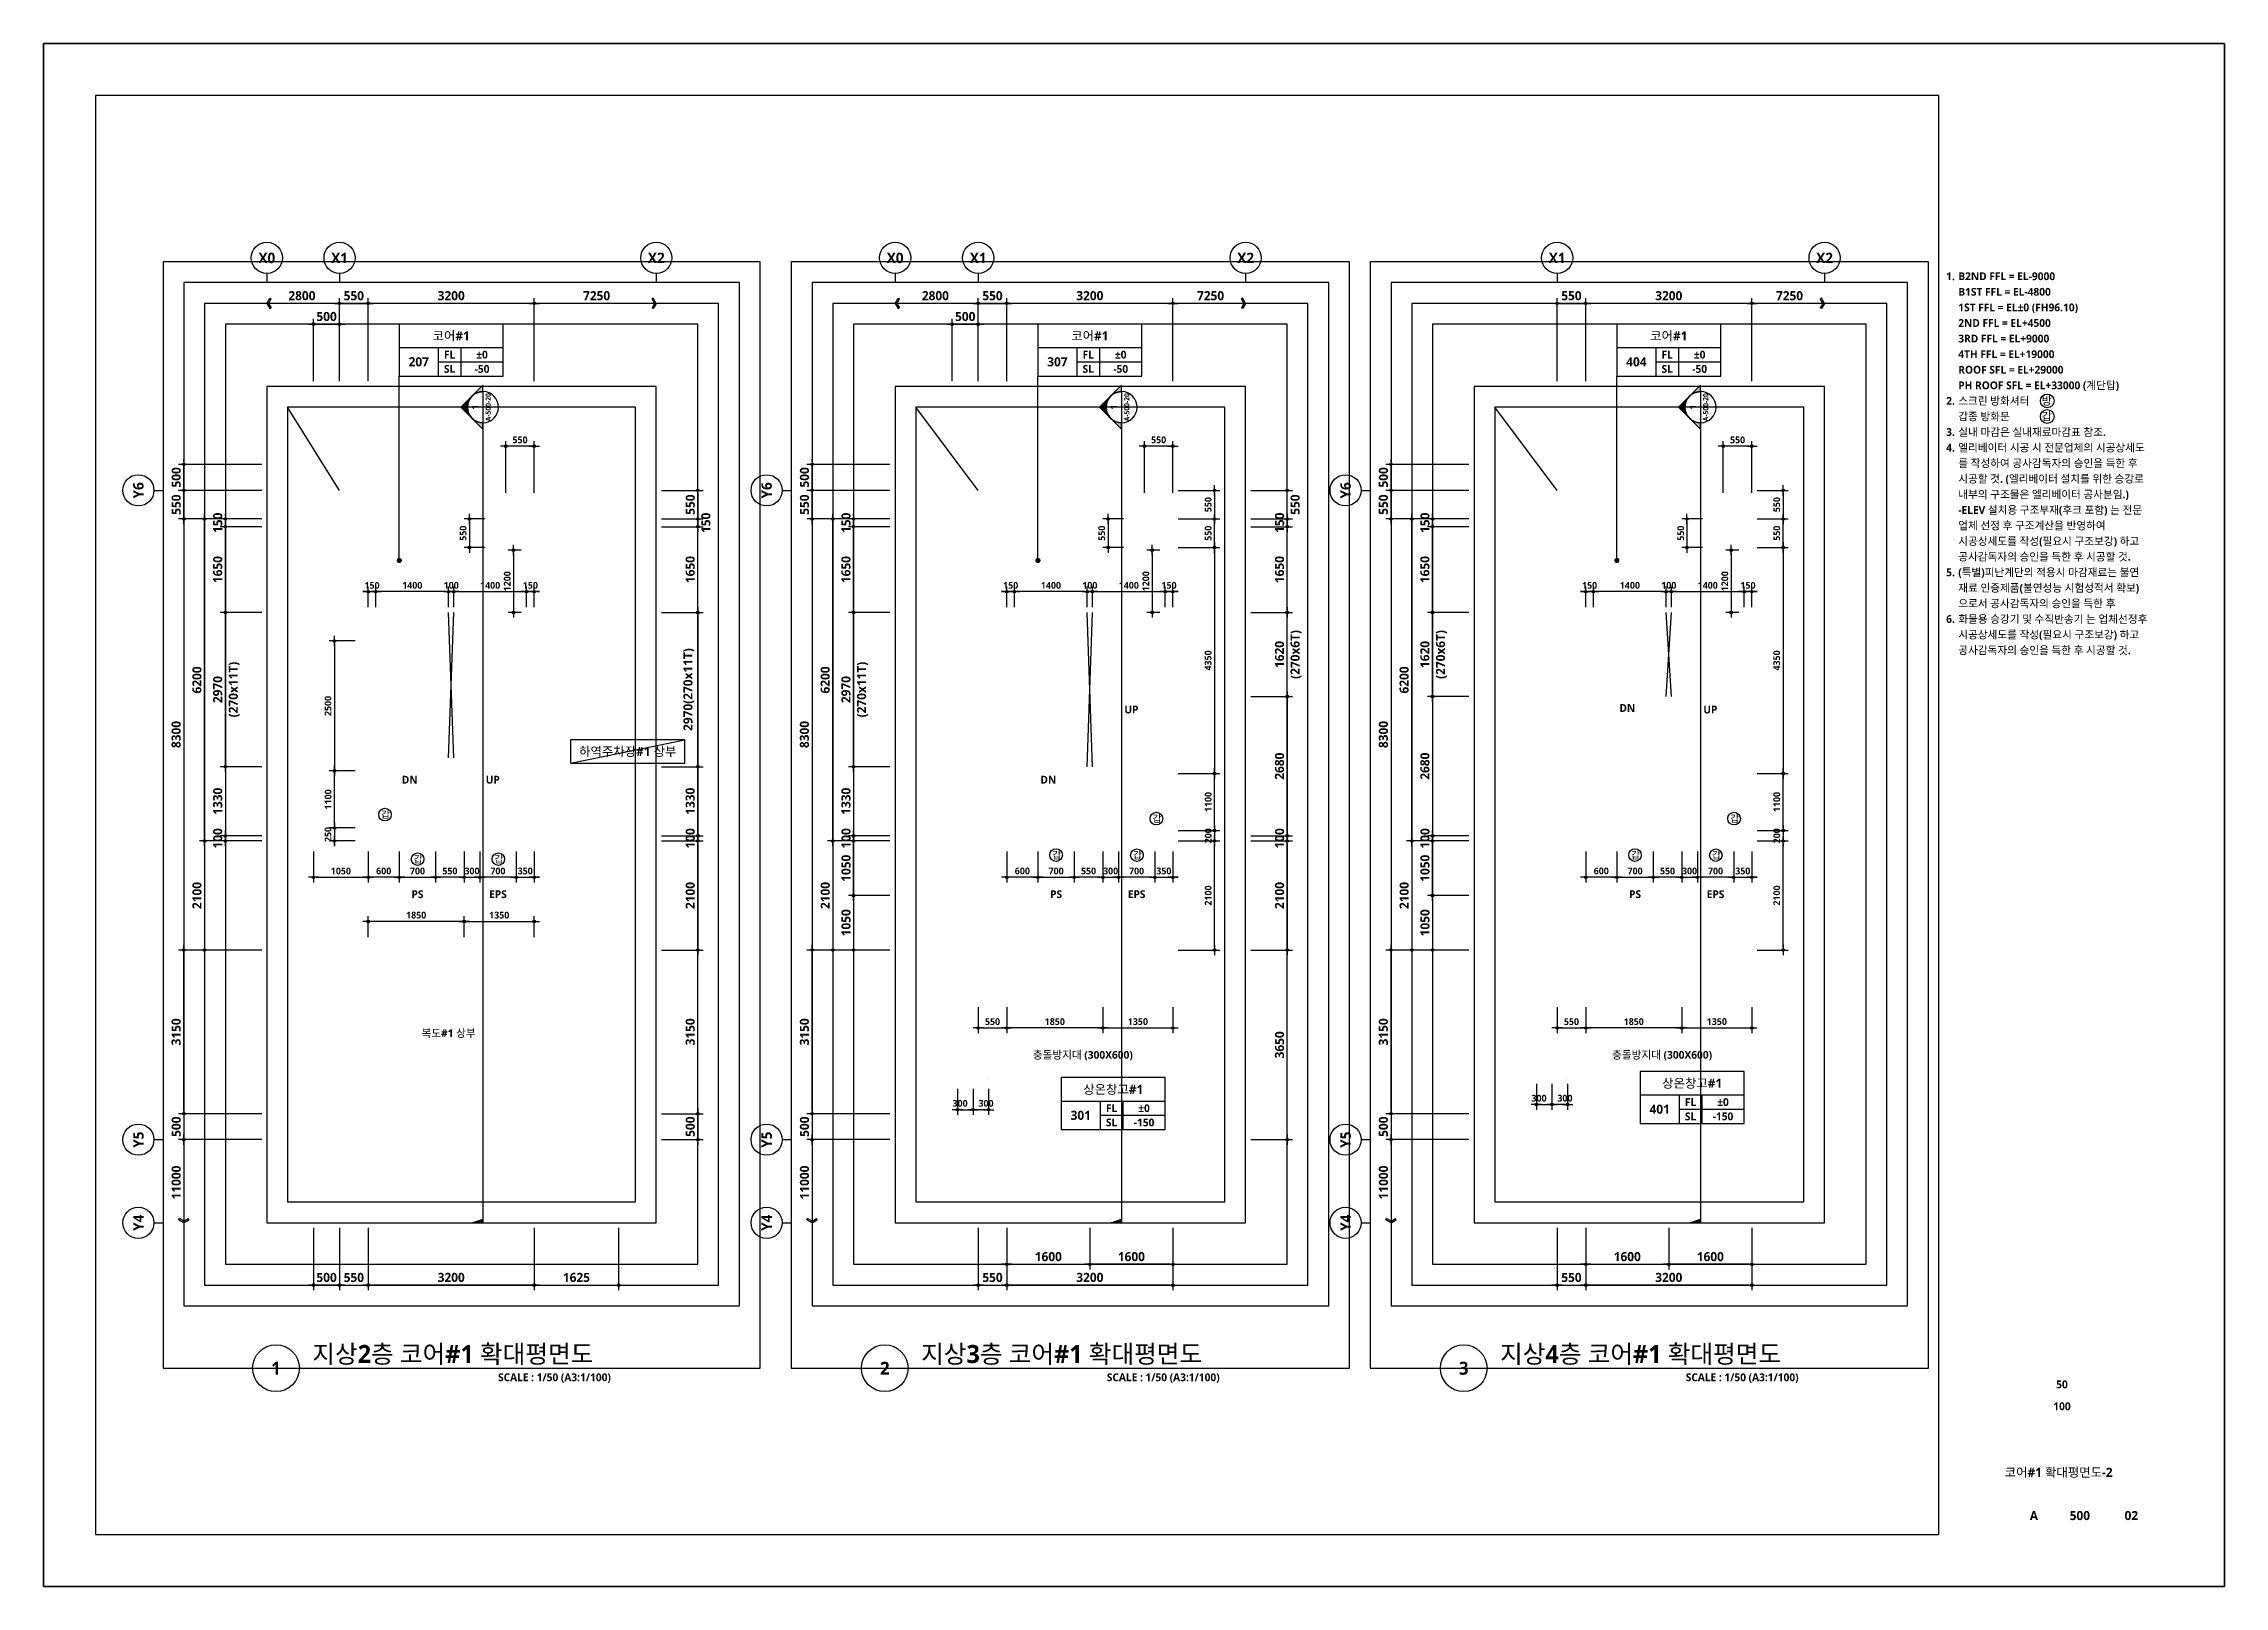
# Model space of a CAD drawing. Header units: millimetres. Extents: x -12482 to 126000, y 0 to 220200.
# Drawn here: x 42000 to 84000, y 0 to 29700 of the extents above; entities that cross this region are included whole.
import ezdxf
from ezdxf.enums import TextEntityAlignment as Align

# ---------------------------------------------------------------- set-up
doc = ezdxf.new("R2010")
doc.units = ezdxf.units.MM
doc.header["$LTSCALE"] = 60
doc.linetypes.add('CEN', pattern=[62, 60, -1, 0, -1])
doc.layers.get('Defpoints').update_dxf_attribs({"color": 153})
for name, color, linetype in [('A-ANNO-DIM', 4, 'Continuous'), ('A-ANNO-GRA1', 7, 'Continuous'), ('A-ANNO-LEAD', 4, 'Continuous'), ('A-ANNO-NOTE', 7, 'Continuous'), ('A-ANNO-SYMB', 7, 'Continuous'), ('A-ANNO-TEXT1', 7, 'Continuous'), ('A-ANNO-TEXT2', 3, 'Continuous'), ('A-ANNO-TITL', 7, 'Continuous'), ('A-FLOR-OPEN-BELO', 6, 'CEN'), ('A-ST-AXIS-BUB', 7, 'Continuous'), ('A-ST-AXIS-DIM', 7, 'Continuous'), ('AA-MKXS', 3, 'Continuous'), ('AA-MKXX', 3, 'Continuous'), ('AA-XXXX-TXT1', 2, 'Continuous')]:
    doc.layers.add(name, color=color, linetype=linetype)
for name, color, linetype, plot in [('Defpoint', 161, 'Continuous', False), ('G(그리드1)', 185, 'Continuous', False), ('G(그리드2)', 235, 'Continuous', False)]:
    doc.layers.add(name, color=color, linetype=linetype, plot=plot)
doc.styles.add('2020음성 1차', font='NanumGothicBold.ttf')
doc.styles.add('SAMOO', font='romans.shx', dxfattribs={"bigfont": 'whgtxt.shx'})
doc.styles.add('SH_나눔', font='')
doc.styles.add('SH_대대리576', font='')
doc.styles.add('SH_진천_나눔', font='')
doc.styles.get('SH_나눔').set_extended_font_data('NanumGothic', bold=True)
doc.styles.get('SH_대대리576').set_extended_font_data('NanumGothic', bold=True)
doc.styles.get('SH_진천_나눔').set_extended_font_data('NanumGothic', bold=True)
doc.dimstyles.new('SHP 50', dxfattribs={"dimscale": 50, "dimtxt": 3.5, "dimasz": 1, "dimexe": 2, "dimexo": 2, "dimgap": 1, "dimtad": 1, "dimdec": 0, "dimzin": 0, "dimdsep": 46, "dimtxsty": 'SH_진천_나눔', "dimblk": 'DIMDOT', "dimcen": 0.09, "dimclrd": 256, "dimclre": 256, "dimclrt": 3, "dimadec": 0, "dimazin": 1, "dimtfac": 1, "dimtdec": 0, "dimtix": 1, "dimtmove": 2, "dimatfit": 0, "dimldrblk": 'DIMDOT', "dimfxl": 1, "dimtolj": 1, "dimtzin": 0, "dimlwd": -1, "dimlwe": -1, "dimarcsym": 0})
doc.dimstyles.new('SHP 50내부', dxfattribs={"dimscale": 50, "dimtxt": 2.6, "dimasz": 1, "dimexe": 2, "dimexo": 2, "dimgap": 1, "dimtad": 1, "dimdec": 0, "dimzin": 0, "dimdsep": 46, "dimtxsty": '2020음성 1차', "dimblk": 'DIMDOT', "dimcen": 0.09, "dimclrd": 256, "dimclre": 256, "dimclrt": 3, "dimadec": 0, "dimazin": 1, "dimtfac": 1, "dimtdec": 0, "dimtix": 1, "dimtmove": 2, "dimatfit": 0, "dimldrblk": 'DIMDOT', "dimfxl": 1, "dimtolj": 1, "dimtzin": 0, "dimlwd": -1, "dimlwe": -1, "dimarcsym": 0})

msp = doc.modelspace()

# ---------------------------------------------------------------- texts
at = {"layer": 'A-ANNO-TEXT1', "style": 'SH_진천_나눔'}
for s, height, p in [('X0', 200, (46300, 25575)), ('X1', 200, (47700, 25575)), ('X2', 200, (53800, 25575)), ('X0', 200, (58400, 25575)), ('X1', 200, (60000, 25575)), ('X2', 200, (65150, 25575)), ('X1', 200, (71150, 25575)), ('X2', 200, (76300, 25575)), ('UP', 150, (62950, 16880)), ('DN', 150, (72500, 16910)), ('UP', 150, (74100, 16880)), ('DN', 150, (49050, 15530)), ('UP', 150, (50650, 15530)), ('DN', 150, (61350, 15530)), ('PS', 150, (49200, 13325)), ('EPS', 150, (50750, 13325)), ('PS', 150, (61500, 13325)), ('EPS', 150, (63050, 13325)), ('PS', 150, (72650, 13325)), ('EPS', 150, (74200, 13325))]:
    msp.add_text(s, height=height, dxfattribs=at).set_placement(p, align=Align.MIDDLE_CENTER)
for s, p in [('Y6', (43825, 21100)), ('Y6', (55925, 21100)), ('Y6', (67075, 21100)), ('Y5', (43825, 8600)), ('Y5', (55925, 8600)), ('Y5', (67075, 8600)), ('Y4', (43825, 7000)), ('Y4', (55925, 7000)), ('Y4', (67075, 7000))]:
    msp.add_text(s, height=200, rotation=90, dxfattribs=at).set_placement(p, align=Align.MIDDLE_CENTER)
at = {"layer": 'A-ANNO-TEXT1', "style": '2020음성 1차'}
for p in [(62976.9, 10232.4), (74133.7, 10232.4)]:
    msp.add_text('충돌방지대 (300X600)', height=150, dxfattribs=at).set_placement(p, align=Align.MIDDLE_RIGHT)
at = {"layer": 'A-ANNO-TEXT2', "style": 'SH_진천_나눔'}
msp.add_text('하역주차장#1 상부', height=175, dxfattribs=at).set_placement((53250, 16075), align=Align.MIDDLE)
msp.add_text('복도#1 상부', height=150, dxfattribs=at).set_placement((49800, 10650), align=Align.MIDDLE_CENTER)
at = {"layer": 'A-ANNO-TITL', "style": 'SH_진천_나눔'}
for s, height, p in [('50', 150, (80872.6, 3888.9)), ('100', 150, (80872.6, 3466.7)), (' 코어#1 확대평면도-2', 175, (80778.4, 2198.6)), ('A', 175, (80331.3, 1363.5)), ('500', 175, (81216.8, 1363.5)), ('02', 175, (82207.9, 1363.5))]:
    msp.add_text(s, height=height, dxfattribs=at).set_placement(p, align=Align.MIDDLE)
at = {"layer": 'A-ST-AXIS-DIM', "color": 3, "char_height": 175, "attachment_point": 5, "style": 'SH_진천_나눔'}
for s, insert in [('\\A1;2800', (46975, 24846.6)), ('\\A1;7250', (52650, 24846)), ('\\A1;2800', (59175, 24846.6)), ('\\A1;7250', (64475, 24846)), ('\\A1;7250', (75625, 24846))]:
    msp.add_mtext(s, dxfattribs=dict(at, insert=insert))
at = {"layer": 'A-ST-AXIS-DIM', "color": 3, "char_height": 175, "attachment_point": 5, "rotation": 90, "style": 'SH_진천_나눔'}
for insert in [(44554, 7775), (56654, 7775), (67804, 7775)]:
    msp.add_mtext('\\A1;11000', dxfattribs=dict(at, insert=insert))

# ---------------------------------------------------------------- blocks, each defined once
blk = doc.blocks.new('*U13165')
at = {"layer": 'A-ANNO-TITL'}
blk.add_line((0, 0), (6250, 0), dxfattribs=at)
blk.add_circle((-450, 0), 450, dxfattribs=at)
at = {"layer": 'AA-XXXX-TXT1', "style": 'SH_진천_나눔'}
blk.add_attdef('DWG.TITLE', (250, 100), '', height=350, dxfattribs=at)
at = {"layer": 'AA-XXXX-TXT1', "color": 7, "style": 'SH_진천_나눔'}
blk.add_attdef('NO1', text='', height=300, dxfattribs=at).set_placement((-450, 0), align=Align.MIDDLE)
at = {"layer": 'AA-XXXX-TXT1', "style": 'SH_진천_나눔'}
blk.add_attdef('SCALE', text='', height=150, dxfattribs=at).set_placement((6000, -100), align=Align.TOP_RIGHT)
blk = doc.blocks.new('DIMDOT')
at = {"color": 0}
blk.add_line((-2, 0), (2, 0), dxfattribs=at)
for radius in [0.5, 0.25]:
    blk.add_circle((0, 0), radius, dxfattribs=at)
blk = doc.blocks.new('*D17070')
at = {"layer": 'A-ST-AXIS-DIM'}
for p, q in [((47700, 23200), (47700, 24800)), ((48250, 23200), (48250, 24800)), ((47750, 24700), (48200, 24700))]:
    blk.add_line(p, q, dxfattribs=at)
at = {"layer": 'Defpoints', "color": 0}
for p in [(48250, 24700), (47700, 23100), (48250, 23100)]:
    blk.add_point(p, dxfattribs=at)
at = {"layer": 'A-ST-AXIS-DIM', "linetype": 'ByBlock', "xscale": 50, "yscale": 50, "zscale": 50, "rotation": 180}
blk.add_blockref('DIMDOT', (47700, 24700), dxfattribs=at)
at = {"layer": 'A-ST-AXIS-DIM', "linetype": 'ByBlock', "xscale": 50, "yscale": 50, "zscale": 50}
blk.add_blockref('DIMDOT', (48250, 24700), dxfattribs=at)
at = {"layer": 'A-ST-AXIS-DIM', "color": 3, "insert": (47975, 24846), "char_height": 175, "attachment_point": 5, "style": 'SH_진천_나눔'}
blk.add_mtext('\\A1;550', dxfattribs=at)
blk = doc.blocks.new('A-ST-AXIS-BUB-1')
at = {"layer": 'A-ST-AXIS-BUB'}
blk.add_line((0, 350), (0, 0), dxfattribs=at)
blk.add_circle((0, 950), 600, dxfattribs=at)
blk = doc.blocks.new('arrow1')
at = {"color": 0}
for p, q in [((0, 0), (0.29, 0.5)), ((0, 0), (0.29, -0.5)), ((0.16, 0), (0.41, 0.43)), ((0.16, 0), (0.41, -0.43)), ((0.29, 0.5), (0.41, 0.43)), ((0.29, -0.5), (0.41, -0.43))]:
    blk.add_line(p, q, dxfattribs=at)
blk = doc.blocks.new('*D17071')
at = {"layer": 'A-ST-AXIS-DIM'}
for p, q in [((48250, 23200), (48250, 24800)), ((51450, 23200), (51450, 24800)), ((51400, 24700), (48300, 24700))]:
    blk.add_line(p, q, dxfattribs=at)
at = {"layer": 'Defpoints', "color": 0}
for p in [(48250, 24700), (48250, 23100), (51450, 23100)]:
    blk.add_point(p, dxfattribs=at)
at = {"layer": 'A-ST-AXIS-DIM', "linetype": 'ByBlock', "xscale": 50, "yscale": 50, "zscale": 50, "rotation": 180}
blk.add_blockref('DIMDOT', (48250, 24700), dxfattribs=at)
at = {"layer": 'A-ST-AXIS-DIM', "linetype": 'ByBlock', "xscale": 50, "yscale": 50, "zscale": 50}
blk.add_blockref('DIMDOT', (51450, 24700), dxfattribs=at)
at = {"layer": 'A-ST-AXIS-DIM', "color": 3, "insert": (49850, 24847), "char_height": 175, "attachment_point": 5, "style": 'SH_진천_나눔'}
blk.add_mtext('\\A1;3200', dxfattribs=at)
blk = doc.blocks.new('*D17072')
at = {"layer": 'A-ST-AXIS-DIM'}
for p, q in [((46200, 20550), (44600, 20550)), ((44700, 20500), (44700, 12300)), ((46200, 12250), (44600, 12250))]:
    blk.add_line(p, q, dxfattribs=at)
at = {"layer": 'Defpoints', "color": 0}
for p in [(46300, 20550), (44700, 12250), (46300, 12250)]:
    blk.add_point(p, dxfattribs=at)
at = {"layer": 'A-ST-AXIS-DIM', "linetype": 'ByBlock', "xscale": 50, "yscale": 50, "zscale": 50}
for p, rotation in [((44700, 20550), 90), ((44700, 12250), 270)]:
    blk.add_blockref('DIMDOT', p, dxfattribs=dict(at, rotation=rotation))
at = {"layer": 'A-ST-AXIS-DIM', "color": 3, "insert": (44553, 16400), "char_height": 175, "attachment_point": 5, "rotation": 90, "style": 'SH_진천_나눔'}
blk.add_mtext('\\A1;8300', dxfattribs=at)
blk = doc.blocks.new('*D17073')
at = {"layer": 'A-ST-AXIS-DIM'}
for p, q in [((46200, 21100), (44600, 21100)), ((44700, 20600), (44700, 21050)), ((46200, 20550), (44600, 20550))]:
    blk.add_line(p, q, dxfattribs=at)
at = {"layer": 'Defpoints', "color": 0}
for p in [(44700, 21100), (46300, 21100), (46300, 20550)]:
    blk.add_point(p, dxfattribs=at)
at = {"layer": 'A-ST-AXIS-DIM', "linetype": 'ByBlock', "xscale": 50, "yscale": 50, "zscale": 50}
for p, rotation in [((44700, 21100), 90), ((44700, 20550), 270)]:
    blk.add_blockref('DIMDOT', p, dxfattribs=dict(at, rotation=rotation))
at = {"layer": 'A-ST-AXIS-DIM', "color": 3, "insert": (44554, 20825), "char_height": 175, "attachment_point": 5, "rotation": 90, "style": 'SH_진천_나눔'}
blk.add_mtext('\\A1;550', dxfattribs=at)
blk = doc.blocks.new('*D17074')
at = {"layer": 'A-ST-AXIS-DIM'}
for p, q in [((46200, 12250), (44600, 12250)), ((44700, 9150), (44700, 12200)), ((46200, 9100), (44600, 9100))]:
    blk.add_line(p, q, dxfattribs=at)
at = {"layer": 'Defpoints', "color": 0}
for p in [(44700, 12250), (46300, 12250), (46300, 9100)]:
    blk.add_point(p, dxfattribs=at)
at = {"layer": 'A-ST-AXIS-DIM', "linetype": 'ByBlock', "xscale": 50, "yscale": 50, "zscale": 50}
for p, rotation in [((44700, 12250), 90), ((44700, 9100), 270)]:
    blk.add_blockref('DIMDOT', p, dxfattribs=dict(at, rotation=rotation))
at = {"layer": 'A-ST-AXIS-DIM', "color": 3, "insert": (44553, 10675), "char_height": 175, "attachment_point": 5, "rotation": 90, "style": 'SH_진천_나눔'}
blk.add_mtext('\\A1;3150', dxfattribs=at)
blk = doc.blocks.new('*D17075')
at = {"layer": 'A-ST-AXIS-DIM'}
for p, q in [((46200, 9100), (44600, 9100)), ((44700, 9150), (44700, 9200)), ((44700, 9100), (44700, 8600)), ((46200, 8600), (44600, 8600)), ((44700, 8550), (44700, 8500))]:
    blk.add_line(p, q, dxfattribs=at)
at = {"layer": 'Defpoints', "color": 0}
for p in [(46300, 9100), (44700, 8600), (46300, 8600)]:
    blk.add_point(p, dxfattribs=at)
at = {"layer": 'A-ST-AXIS-DIM', "linetype": 'ByBlock', "xscale": 50, "yscale": 50, "zscale": 50}
for p, rotation in [((44700, 9100), 270), ((44700, 8600), 90)]:
    blk.add_blockref('DIMDOT', p, dxfattribs=dict(at, rotation=rotation))
at = {"layer": 'A-ST-AXIS-DIM', "color": 3, "insert": (44554, 8850), "char_height": 175, "attachment_point": 5, "rotation": 90, "style": 'SH_진천_나눔'}
blk.add_mtext('\\A1;500', dxfattribs=at)
blk = doc.blocks.new('*D17076')
at = {"layer": 'A-ST-AXIS-DIM'}
for p, q in [((46200, 14350), (45000, 14350)), ((45100, 14300), (45100, 12300)), ((46200, 12250), (45000, 12250))]:
    blk.add_line(p, q, dxfattribs=at)
at = {"layer": 'Defpoints', "color": 0}
for p in [(46300, 14350), (45100, 12250), (46300, 12250)]:
    blk.add_point(p, dxfattribs=at)
at = {"layer": 'A-ST-AXIS-DIM', "linetype": 'ByBlock', "xscale": 50, "yscale": 50, "zscale": 50}
for p, rotation in [((45100, 14350), 90), ((45100, 12250), 270)]:
    blk.add_blockref('DIMDOT', p, dxfattribs=dict(at, rotation=rotation))
at = {"layer": 'A-ST-AXIS-DIM', "color": 3, "insert": (44954, 13300), "char_height": 175, "attachment_point": 5, "rotation": 90, "style": 'SH_진천_나눔'}
blk.add_mtext('\\A1;2100', dxfattribs=at)
blk = doc.blocks.new('*D17077')
at = {"layer": 'A-ST-AXIS-DIM'}
for p, q in [((46200, 20550), (45000, 20550)), ((45100, 14400), (45100, 20500)), ((46200, 14350), (45000, 14350))]:
    blk.add_line(p, q, dxfattribs=at)
at = {"layer": 'Defpoints', "color": 0}
for p in [(45100, 20550), (46300, 20550), (46300, 14350)]:
    blk.add_point(p, dxfattribs=at)
at = {"layer": 'A-ST-AXIS-DIM', "linetype": 'ByBlock', "xscale": 50, "yscale": 50, "zscale": 50}
for p, rotation in [((45100, 20550), 90), ((45100, 14350), 270)]:
    blk.add_blockref('DIMDOT', p, dxfattribs=dict(at, rotation=rotation))
at = {"layer": 'A-ST-AXIS-DIM', "color": 3, "insert": (44953, 17450), "char_height": 175, "attachment_point": 5, "rotation": 90, "style": 'SH_진천_나눔'}
blk.add_mtext('\\A1;6200', dxfattribs=at)
blk = doc.blocks.new('*D17078')
at = {"layer": 'A-ST-AXIS-DIM'}
for p, q in [((58300, 20550), (56700, 20550)), ((56800, 20500), (56800, 12300)), ((58300, 12250), (56700, 12250))]:
    blk.add_line(p, q, dxfattribs=at)
at = {"layer": 'Defpoints', "color": 0}
for p in [(58400, 20550), (56800, 12250), (58400, 12250)]:
    blk.add_point(p, dxfattribs=at)
at = {"layer": 'A-ST-AXIS-DIM', "linetype": 'ByBlock', "xscale": 50, "yscale": 50, "zscale": 50}
for p, rotation in [((56800, 20550), 90), ((56800, 12250), 270)]:
    blk.add_blockref('DIMDOT', p, dxfattribs=dict(at, rotation=rotation))
at = {"layer": 'A-ST-AXIS-DIM', "color": 3, "insert": (56653, 16400), "char_height": 175, "attachment_point": 5, "rotation": 90, "style": 'SH_진천_나눔'}
blk.add_mtext('\\A1;8300', dxfattribs=at)
blk = doc.blocks.new('*D17079')
at = {"layer": 'A-ST-AXIS-DIM'}
for p, q in [((58300, 21100), (56700, 21100)), ((56800, 20600), (56800, 21050)), ((58300, 20550), (56700, 20550))]:
    blk.add_line(p, q, dxfattribs=at)
at = {"layer": 'Defpoints', "color": 0}
for p in [(56800, 21100), (58400, 21100), (58400, 20550)]:
    blk.add_point(p, dxfattribs=at)
at = {"layer": 'A-ST-AXIS-DIM', "linetype": 'ByBlock', "xscale": 50, "yscale": 50, "zscale": 50}
for p, rotation in [((56800, 21100), 90), ((56800, 20550), 270)]:
    blk.add_blockref('DIMDOT', p, dxfattribs=dict(at, rotation=rotation))
at = {"layer": 'A-ST-AXIS-DIM', "color": 3, "insert": (56654, 20825), "char_height": 175, "attachment_point": 5, "rotation": 90, "style": 'SH_진천_나눔'}
blk.add_mtext('\\A1;550', dxfattribs=at)
blk = doc.blocks.new('*D17080')
at = {"layer": 'A-ST-AXIS-DIM'}
for p, q in [((58300, 12250), (56700, 12250)), ((56800, 9150), (56800, 12200)), ((58300, 9100), (56700, 9100))]:
    blk.add_line(p, q, dxfattribs=at)
at = {"layer": 'Defpoints', "color": 0}
for p in [(56800, 12250), (58400, 12250), (58400, 9100)]:
    blk.add_point(p, dxfattribs=at)
at = {"layer": 'A-ST-AXIS-DIM', "linetype": 'ByBlock', "xscale": 50, "yscale": 50, "zscale": 50}
for p, rotation in [((56800, 12250), 90), ((56800, 9100), 270)]:
    blk.add_blockref('DIMDOT', p, dxfattribs=dict(at, rotation=rotation))
at = {"layer": 'A-ST-AXIS-DIM', "color": 3, "insert": (56653, 10675), "char_height": 175, "attachment_point": 5, "rotation": 90, "style": 'SH_진천_나눔'}
blk.add_mtext('\\A1;3150', dxfattribs=at)
blk = doc.blocks.new('*D17081')
at = {"layer": 'A-ST-AXIS-DIM'}
for p, q in [((58300, 9100), (56700, 9100)), ((56800, 9150), (56800, 9200)), ((56800, 9100), (56800, 8600)), ((58300, 8600), (56700, 8600)), ((56800, 8550), (56800, 8500))]:
    blk.add_line(p, q, dxfattribs=at)
at = {"layer": 'Defpoints', "color": 0}
for p in [(58400, 9100), (56800, 8600), (58400, 8600)]:
    blk.add_point(p, dxfattribs=at)
at = {"layer": 'A-ST-AXIS-DIM', "linetype": 'ByBlock', "xscale": 50, "yscale": 50, "zscale": 50}
for p, rotation in [((56800, 9100), 270), ((56800, 8600), 90)]:
    blk.add_blockref('DIMDOT', p, dxfattribs=dict(at, rotation=rotation))
at = {"layer": 'A-ST-AXIS-DIM', "color": 3, "insert": (56654, 8850), "char_height": 175, "attachment_point": 5, "rotation": 90, "style": 'SH_진천_나눔'}
blk.add_mtext('\\A1;500', dxfattribs=at)
blk = doc.blocks.new('*D17082')
at = {"layer": 'A-ST-AXIS-DIM'}
for p, q in [((58300, 14350), (57100, 14350)), ((57200, 14300), (57200, 12300)), ((58300, 12250), (57100, 12250))]:
    blk.add_line(p, q, dxfattribs=at)
at = {"layer": 'Defpoints', "color": 0}
for p in [(58400, 14350), (57200, 12250), (58400, 12250)]:
    blk.add_point(p, dxfattribs=at)
at = {"layer": 'A-ST-AXIS-DIM', "linetype": 'ByBlock', "xscale": 50, "yscale": 50, "zscale": 50}
for p, rotation in [((57200, 14350), 90), ((57200, 12250), 270)]:
    blk.add_blockref('DIMDOT', p, dxfattribs=dict(at, rotation=rotation))
at = {"layer": 'A-ST-AXIS-DIM', "color": 3, "insert": (57054, 13300), "char_height": 175, "attachment_point": 5, "rotation": 90, "style": 'SH_진천_나눔'}
blk.add_mtext('\\A1;2100', dxfattribs=at)
blk = doc.blocks.new('*D17083')
at = {"layer": 'A-ST-AXIS-DIM'}
for p, q in [((58300, 20550), (57100, 20550)), ((57200, 14400), (57200, 20500)), ((58300, 14350), (57100, 14350))]:
    blk.add_line(p, q, dxfattribs=at)
at = {"layer": 'Defpoints', "color": 0}
for p in [(57200, 20550), (58400, 20550), (58400, 14350)]:
    blk.add_point(p, dxfattribs=at)
at = {"layer": 'A-ST-AXIS-DIM', "linetype": 'ByBlock', "xscale": 50, "yscale": 50, "zscale": 50}
for p, rotation in [((57200, 20550), 90), ((57200, 14350), 270)]:
    blk.add_blockref('DIMDOT', p, dxfattribs=dict(at, rotation=rotation))
at = {"layer": 'A-ST-AXIS-DIM', "color": 3, "insert": (57053, 17450), "char_height": 175, "attachment_point": 5, "rotation": 90, "style": 'SH_진천_나눔'}
blk.add_mtext('\\A1;6200', dxfattribs=at)
blk = doc.blocks.new('*D17084')
at = {"layer": 'A-ST-AXIS-DIM'}
for p, q in [((69450, 20550), (67850, 20550)), ((67950, 20500), (67950, 12300)), ((69450, 12250), (67850, 12250))]:
    blk.add_line(p, q, dxfattribs=at)
at = {"layer": 'Defpoints', "color": 0}
for p in [(69550, 20550), (67950, 12250), (69550, 12250)]:
    blk.add_point(p, dxfattribs=at)
at = {"layer": 'A-ST-AXIS-DIM', "linetype": 'ByBlock', "xscale": 50, "yscale": 50, "zscale": 50}
for p, rotation in [((67950, 20550), 90), ((67950, 12250), 270)]:
    blk.add_blockref('DIMDOT', p, dxfattribs=dict(at, rotation=rotation))
at = {"layer": 'A-ST-AXIS-DIM', "color": 3, "insert": (67803, 16400), "char_height": 175, "attachment_point": 5, "rotation": 90, "style": 'SH_진천_나눔'}
blk.add_mtext('\\A1;8300', dxfattribs=at)
blk = doc.blocks.new('*D17085')
at = {"layer": 'A-ST-AXIS-DIM'}
for p, q in [((69450, 21100), (67850, 21100)), ((67950, 20600), (67950, 21050)), ((69450, 20550), (67850, 20550))]:
    blk.add_line(p, q, dxfattribs=at)
at = {"layer": 'Defpoints', "color": 0}
for p in [(67950, 21100), (69550, 21100), (69550, 20550)]:
    blk.add_point(p, dxfattribs=at)
at = {"layer": 'A-ST-AXIS-DIM', "linetype": 'ByBlock', "xscale": 50, "yscale": 50, "zscale": 50}
for p, rotation in [((67950, 21100), 90), ((67950, 20550), 270)]:
    blk.add_blockref('DIMDOT', p, dxfattribs=dict(at, rotation=rotation))
at = {"layer": 'A-ST-AXIS-DIM', "color": 3, "insert": (67804, 20825), "char_height": 175, "attachment_point": 5, "rotation": 90, "style": 'SH_진천_나눔'}
blk.add_mtext('\\A1;550', dxfattribs=at)
blk = doc.blocks.new('*D17086')
at = {"layer": 'A-ST-AXIS-DIM'}
for p, q in [((69450, 12250), (67850, 12250)), ((67950, 9150), (67950, 12200)), ((69450, 9100), (67850, 9100))]:
    blk.add_line(p, q, dxfattribs=at)
at = {"layer": 'Defpoints', "color": 0}
for p in [(67950, 12250), (69550, 12250), (69550, 9100)]:
    blk.add_point(p, dxfattribs=at)
at = {"layer": 'A-ST-AXIS-DIM', "linetype": 'ByBlock', "xscale": 50, "yscale": 50, "zscale": 50}
for p, rotation in [((67950, 12250), 90), ((67950, 9100), 270)]:
    blk.add_blockref('DIMDOT', p, dxfattribs=dict(at, rotation=rotation))
at = {"layer": 'A-ST-AXIS-DIM', "color": 3, "insert": (67803, 10675), "char_height": 175, "attachment_point": 5, "rotation": 90, "style": 'SH_진천_나눔'}
blk.add_mtext('\\A1;3150', dxfattribs=at)
blk = doc.blocks.new('*D17087')
at = {"layer": 'A-ST-AXIS-DIM'}
for p, q in [((69450, 9100), (67850, 9100)), ((67950, 9150), (67950, 9200)), ((67950, 9100), (67950, 8600)), ((69450, 8600), (67850, 8600)), ((67950, 8550), (67950, 8500))]:
    blk.add_line(p, q, dxfattribs=at)
at = {"layer": 'Defpoints', "color": 0}
for p in [(69550, 9100), (67950, 8600), (69550, 8600)]:
    blk.add_point(p, dxfattribs=at)
at = {"layer": 'A-ST-AXIS-DIM', "linetype": 'ByBlock', "xscale": 50, "yscale": 50, "zscale": 50}
for p, rotation in [((67950, 9100), 270), ((67950, 8600), 90)]:
    blk.add_blockref('DIMDOT', p, dxfattribs=dict(at, rotation=rotation))
at = {"layer": 'A-ST-AXIS-DIM', "color": 3, "insert": (67804, 8850), "char_height": 175, "attachment_point": 5, "rotation": 90, "style": 'SH_진천_나눔'}
blk.add_mtext('\\A1;500', dxfattribs=at)
blk = doc.blocks.new('*D17088')
at = {"layer": 'A-ST-AXIS-DIM'}
for p, q in [((69450, 14350), (68250, 14350)), ((68350, 14300), (68350, 12300)), ((69450, 12250), (68250, 12250))]:
    blk.add_line(p, q, dxfattribs=at)
at = {"layer": 'Defpoints', "color": 0}
for p in [(69550, 14350), (68350, 12250), (69550, 12250)]:
    blk.add_point(p, dxfattribs=at)
at = {"layer": 'A-ST-AXIS-DIM', "linetype": 'ByBlock', "xscale": 50, "yscale": 50, "zscale": 50}
for p, rotation in [((68350, 14350), 90), ((68350, 12250), 270)]:
    blk.add_blockref('DIMDOT', p, dxfattribs=dict(at, rotation=rotation))
at = {"layer": 'A-ST-AXIS-DIM', "color": 3, "insert": (68204, 13300), "char_height": 175, "attachment_point": 5, "rotation": 90, "style": 'SH_진천_나눔'}
blk.add_mtext('\\A1;2100', dxfattribs=at)
blk = doc.blocks.new('*D17089')
at = {"layer": 'A-ST-AXIS-DIM'}
for p, q in [((69450, 20550), (68250, 20550)), ((68350, 14400), (68350, 20500)), ((69450, 14350), (68250, 14350))]:
    blk.add_line(p, q, dxfattribs=at)
at = {"layer": 'Defpoints', "color": 0}
for p in [(68350, 20550), (69550, 20550), (69550, 14350)]:
    blk.add_point(p, dxfattribs=at)
at = {"layer": 'A-ST-AXIS-DIM', "linetype": 'ByBlock', "xscale": 50, "yscale": 50, "zscale": 50}
for p, rotation in [((68350, 20550), 90), ((68350, 14350), 270)]:
    blk.add_blockref('DIMDOT', p, dxfattribs=dict(at, rotation=rotation))
at = {"layer": 'A-ST-AXIS-DIM', "color": 3, "insert": (68203, 17450), "char_height": 175, "attachment_point": 5, "rotation": 90, "style": 'SH_진천_나눔'}
blk.add_mtext('\\A1;6200', dxfattribs=at)
blk = doc.blocks.new('*D17090')
at = {"layer": 'A-ST-AXIS-DIM'}
for p, q in [((60000, 23200), (60000, 24800)), ((60550, 23200), (60550, 24800)), ((60050, 24700), (60500, 24700))]:
    blk.add_line(p, q, dxfattribs=at)
at = {"layer": 'Defpoints', "color": 0}
for p in [(60550, 24700), (60000, 23100), (60550, 23100)]:
    blk.add_point(p, dxfattribs=at)
at = {"layer": 'A-ST-AXIS-DIM', "linetype": 'ByBlock', "xscale": 50, "yscale": 50, "zscale": 50, "rotation": 180}
blk.add_blockref('DIMDOT', (60000, 24700), dxfattribs=at)
at = {"layer": 'A-ST-AXIS-DIM', "linetype": 'ByBlock', "xscale": 50, "yscale": 50, "zscale": 50}
blk.add_blockref('DIMDOT', (60550, 24700), dxfattribs=at)
at = {"layer": 'A-ST-AXIS-DIM', "color": 3, "insert": (60275, 24846), "char_height": 175, "attachment_point": 5, "style": 'SH_진천_나눔'}
blk.add_mtext('\\A1;550', dxfattribs=at)
blk = doc.blocks.new('*D17091')
at = {"layer": 'A-ST-AXIS-DIM'}
for p, q in [((60550, 23200), (60550, 24800)), ((63750, 23200), (63750, 24800)), ((63700, 24700), (60600, 24700))]:
    blk.add_line(p, q, dxfattribs=at)
at = {"layer": 'Defpoints', "color": 0}
for p in [(60550, 24700), (60550, 23100), (63750, 23100)]:
    blk.add_point(p, dxfattribs=at)
at = {"layer": 'A-ST-AXIS-DIM', "linetype": 'ByBlock', "xscale": 50, "yscale": 50, "zscale": 50, "rotation": 180}
blk.add_blockref('DIMDOT', (60550, 24700), dxfattribs=at)
at = {"layer": 'A-ST-AXIS-DIM', "linetype": 'ByBlock', "xscale": 50, "yscale": 50, "zscale": 50}
blk.add_blockref('DIMDOT', (63750, 24700), dxfattribs=at)
at = {"layer": 'A-ST-AXIS-DIM', "color": 3, "insert": (62150, 24847), "char_height": 175, "attachment_point": 5, "style": 'SH_진천_나눔'}
blk.add_mtext('\\A1;3200', dxfattribs=at)
blk = doc.blocks.new('*D17092')
at = {"layer": 'A-ST-AXIS-DIM'}
for p, q in [((71150, 23200), (71150, 24800)), ((71700, 23200), (71700, 24800)), ((71200, 24700), (71650, 24700))]:
    blk.add_line(p, q, dxfattribs=at)
at = {"layer": 'Defpoints', "color": 0}
for p in [(71700, 24700), (71150, 23100), (71700, 23100)]:
    blk.add_point(p, dxfattribs=at)
at = {"layer": 'A-ST-AXIS-DIM', "linetype": 'ByBlock', "xscale": 50, "yscale": 50, "zscale": 50, "rotation": 180}
blk.add_blockref('DIMDOT', (71150, 24700), dxfattribs=at)
at = {"layer": 'A-ST-AXIS-DIM', "linetype": 'ByBlock', "xscale": 50, "yscale": 50, "zscale": 50}
blk.add_blockref('DIMDOT', (71700, 24700), dxfattribs=at)
at = {"layer": 'A-ST-AXIS-DIM', "color": 3, "insert": (71425, 24846), "char_height": 175, "attachment_point": 5, "style": 'SH_진천_나눔'}
blk.add_mtext('\\A1;550', dxfattribs=at)
blk = doc.blocks.new('*D17093')
at = {"layer": 'A-ST-AXIS-DIM'}
for p, q in [((71700, 23200), (71700, 24800)), ((74900, 23200), (74900, 24800)), ((74850, 24700), (71750, 24700))]:
    blk.add_line(p, q, dxfattribs=at)
at = {"layer": 'Defpoints', "color": 0}
for p in [(71700, 24700), (71700, 23100), (74900, 23100)]:
    blk.add_point(p, dxfattribs=at)
at = {"layer": 'A-ST-AXIS-DIM', "linetype": 'ByBlock', "xscale": 50, "yscale": 50, "zscale": 50, "rotation": 180}
blk.add_blockref('DIMDOT', (71700, 24700), dxfattribs=at)
at = {"layer": 'A-ST-AXIS-DIM', "linetype": 'ByBlock', "xscale": 50, "yscale": 50, "zscale": 50}
blk.add_blockref('DIMDOT', (74900, 24700), dxfattribs=at)
at = {"layer": 'A-ST-AXIS-DIM', "color": 3, "insert": (73300, 24847), "char_height": 175, "attachment_point": 5, "style": 'SH_진천_나눔'}
blk.add_mtext('\\A1;3200', dxfattribs=at)
blk = doc.blocks.new('*D17441')
at = {"layer": 'A-ANNO-DIM'}
for p, q in [((49750, 19150), (49700, 19150)), ((49800, 18850), (49800, 19250)), ((49800, 19150), (49900, 19150)), ((49900, 18850), (49900, 19250)), ((49950, 19150), (50000, 19150))]:
    blk.add_line(p, q, dxfattribs=at)
at = {"layer": 'Defpoints', "color": 0}
for p in [(49900, 19150), (49800, 18750), (49900, 18750)]:
    blk.add_point(p, dxfattribs=at)
at = {"layer": 'A-ANNO-DIM', "linetype": 'ByBlock', "xscale": 50, "yscale": 50, "zscale": 50}
blk.add_blockref('DIMDOT', (49800, 19150), dxfattribs=at)
at = {"layer": 'A-ANNO-DIM', "linetype": 'ByBlock', "xscale": 50, "yscale": 50, "zscale": 50, "rotation": 180}
blk.add_blockref('DIMDOT', (49900, 19150), dxfattribs=at)
at = {"layer": 'A-ANNO-DIM', "color": 3, "insert": (49850, 19271), "char_height": 130, "attachment_point": 5, "style": '2020음성 1차'}
blk.add_mtext('\\A1;100', dxfattribs=at)
blk = doc.blocks.new('*D17442')
at = {"layer": 'A-ANNO-DIM'}
for p, q in [((48400, 18850), (48400, 19250)), ((49750, 19150), (48450, 19150)), ((49800, 18850), (49800, 19250))]:
    blk.add_line(p, q, dxfattribs=at)
at = {"layer": 'Defpoints', "color": 0}
for p in [(48400, 19150), (48400, 18750), (49800, 18750)]:
    blk.add_point(p, dxfattribs=at)
at = {"layer": 'A-ANNO-DIM', "linetype": 'ByBlock', "xscale": 50, "yscale": 50, "zscale": 50, "rotation": 180}
blk.add_blockref('DIMDOT', (48400, 19150), dxfattribs=at)
at = {"layer": 'A-ANNO-DIM', "linetype": 'ByBlock', "xscale": 50, "yscale": 50, "zscale": 50}
blk.add_blockref('DIMDOT', (49800, 19150), dxfattribs=at)
at = {"layer": 'A-ANNO-DIM', "color": 3, "insert": (49100, 19271), "char_height": 130, "attachment_point": 5, "style": '2020음성 1차'}
blk.add_mtext('\\A1;1400', dxfattribs=at)
blk = doc.blocks.new('*D17443')
at = {"layer": 'A-ANNO-DIM'}
for p, q in [((48200, 19150), (48150, 19150)), ((48250, 18850), (48250, 19250)), ((48250, 19150), (48400, 19150)), ((48400, 18850), (48400, 19250)), ((48450, 19150), (48500, 19150))]:
    blk.add_line(p, q, dxfattribs=at)
at = {"layer": 'Defpoints', "color": 0}
for p in [(48400, 19150), (48250, 18750), (48400, 18750)]:
    blk.add_point(p, dxfattribs=at)
at = {"layer": 'A-ANNO-DIM', "linetype": 'ByBlock', "xscale": 50, "yscale": 50, "zscale": 50}
blk.add_blockref('DIMDOT', (48250, 19150), dxfattribs=at)
at = {"layer": 'A-ANNO-DIM', "linetype": 'ByBlock', "xscale": 50, "yscale": 50, "zscale": 50, "rotation": 180}
blk.add_blockref('DIMDOT', (48400, 19150), dxfattribs=at)
at = {"layer": 'A-ANNO-DIM', "color": 3, "insert": (48325, 19271), "char_height": 130, "attachment_point": 5, "style": '2020음성 1차'}
blk.add_mtext('\\A1;150', dxfattribs=at)
blk = doc.blocks.new('*D17444')
at = {"layer": 'A-ANNO-DIM'}
for p, q in [((49900, 18850), (49900, 19250)), ((49950, 19150), (51250, 19150)), ((51300, 18850), (51300, 19250))]:
    blk.add_line(p, q, dxfattribs=at)
at = {"layer": 'Defpoints', "color": 0}
for p in [(51300, 19150), (49900, 18750), (51300, 18750)]:
    blk.add_point(p, dxfattribs=at)
at = {"layer": 'A-ANNO-DIM', "linetype": 'ByBlock', "xscale": 50, "yscale": 50, "zscale": 50, "rotation": 180}
blk.add_blockref('DIMDOT', (49900, 19150), dxfattribs=at)
at = {"layer": 'A-ANNO-DIM', "linetype": 'ByBlock', "xscale": 50, "yscale": 50, "zscale": 50}
blk.add_blockref('DIMDOT', (51300, 19150), dxfattribs=at)
at = {"layer": 'A-ANNO-DIM', "color": 3, "insert": (50600, 19271), "char_height": 130, "attachment_point": 5, "style": '2020음성 1차'}
blk.add_mtext('\\A1;1400', dxfattribs=at)
blk = doc.blocks.new('*D17445')
at = {"layer": 'A-ANNO-DIM'}
for p, q in [((51250, 19150), (51200, 19150)), ((51300, 18850), (51300, 19250)), ((51450, 19150), (51300, 19150)), ((51450, 18850), (51450, 19250)), ((51500, 19150), (51550, 19150))]:
    blk.add_line(p, q, dxfattribs=at)
at = {"layer": 'Defpoints', "color": 0}
for p in [(51300, 19150), (51300, 18750), (51450, 18750)]:
    blk.add_point(p, dxfattribs=at)
at = {"layer": 'A-ANNO-DIM', "linetype": 'ByBlock', "xscale": 50, "yscale": 50, "zscale": 50}
blk.add_blockref('DIMDOT', (51300, 19150), dxfattribs=at)
at = {"layer": 'A-ANNO-DIM', "linetype": 'ByBlock', "xscale": 50, "yscale": 50, "zscale": 50, "rotation": 180}
blk.add_blockref('DIMDOT', (51450, 19150), dxfattribs=at)
at = {"layer": 'A-ANNO-DIM', "color": 3, "insert": (51375, 19271), "char_height": 130, "attachment_point": 5, "style": '2020음성 1차'}
blk.add_mtext('\\A1;150', dxfattribs=at)
blk = doc.blocks.new('*D17446')
at = {"layer": 'A-ANNO-DIM'}
for p, q in [((62050, 19150), (62000, 19150)), ((62100, 18850), (62100, 19250)), ((62100, 19150), (62200, 19150)), ((62200, 18850), (62200, 19250)), ((62250, 19150), (62300, 19150))]:
    blk.add_line(p, q, dxfattribs=at)
at = {"layer": 'Defpoints', "color": 0}
for p in [(62200, 19150), (62100, 18750), (62200, 18750)]:
    blk.add_point(p, dxfattribs=at)
at = {"layer": 'A-ANNO-DIM', "linetype": 'ByBlock', "xscale": 50, "yscale": 50, "zscale": 50}
blk.add_blockref('DIMDOT', (62100, 19150), dxfattribs=at)
at = {"layer": 'A-ANNO-DIM', "linetype": 'ByBlock', "xscale": 50, "yscale": 50, "zscale": 50, "rotation": 180}
blk.add_blockref('DIMDOT', (62200, 19150), dxfattribs=at)
at = {"layer": 'A-ANNO-DIM', "color": 3, "insert": (62150, 19271), "char_height": 130, "attachment_point": 5, "style": '2020음성 1차'}
blk.add_mtext('\\A1;100', dxfattribs=at)
blk = doc.blocks.new('*D17447')
at = {"layer": 'A-ANNO-DIM'}
for p, q in [((60700, 18850), (60700, 19250)), ((62050, 19150), (60750, 19150)), ((62100, 18850), (62100, 19250))]:
    blk.add_line(p, q, dxfattribs=at)
at = {"layer": 'Defpoints', "color": 0}
for p in [(60700, 19150), (60700, 18750), (62100, 18750)]:
    blk.add_point(p, dxfattribs=at)
at = {"layer": 'A-ANNO-DIM', "linetype": 'ByBlock', "xscale": 50, "yscale": 50, "zscale": 50, "rotation": 180}
blk.add_blockref('DIMDOT', (60700, 19150), dxfattribs=at)
at = {"layer": 'A-ANNO-DIM', "linetype": 'ByBlock', "xscale": 50, "yscale": 50, "zscale": 50}
blk.add_blockref('DIMDOT', (62100, 19150), dxfattribs=at)
at = {"layer": 'A-ANNO-DIM', "color": 3, "insert": (61400, 19271), "char_height": 130, "attachment_point": 5, "style": '2020음성 1차'}
blk.add_mtext('\\A1;1400', dxfattribs=at)
blk = doc.blocks.new('*D17448')
at = {"layer": 'A-ANNO-DIM'}
for p, q in [((60500, 19150), (60450, 19150)), ((60550, 18850), (60550, 19250)), ((60550, 19150), (60700, 19150)), ((60700, 18850), (60700, 19250)), ((60750, 19150), (60800, 19150))]:
    blk.add_line(p, q, dxfattribs=at)
at = {"layer": 'Defpoints', "color": 0}
for p in [(60700, 19150), (60550, 18750), (60700, 18750)]:
    blk.add_point(p, dxfattribs=at)
at = {"layer": 'A-ANNO-DIM', "linetype": 'ByBlock', "xscale": 50, "yscale": 50, "zscale": 50}
blk.add_blockref('DIMDOT', (60550, 19150), dxfattribs=at)
at = {"layer": 'A-ANNO-DIM', "linetype": 'ByBlock', "xscale": 50, "yscale": 50, "zscale": 50, "rotation": 180}
blk.add_blockref('DIMDOT', (60700, 19150), dxfattribs=at)
at = {"layer": 'A-ANNO-DIM', "color": 3, "insert": (60625, 19271), "char_height": 130, "attachment_point": 5, "style": '2020음성 1차'}
blk.add_mtext('\\A1;150', dxfattribs=at)
blk = doc.blocks.new('*D17449')
at = {"layer": 'A-ANNO-DIM'}
for p, q in [((62200, 18850), (62200, 19250)), ((62250, 19150), (63550, 19150)), ((63600, 18850), (63600, 19250))]:
    blk.add_line(p, q, dxfattribs=at)
at = {"layer": 'Defpoints', "color": 0}
for p in [(63600, 19150), (62200, 18750), (63600, 18750)]:
    blk.add_point(p, dxfattribs=at)
at = {"layer": 'A-ANNO-DIM', "linetype": 'ByBlock', "xscale": 50, "yscale": 50, "zscale": 50, "rotation": 180}
blk.add_blockref('DIMDOT', (62200, 19150), dxfattribs=at)
at = {"layer": 'A-ANNO-DIM', "linetype": 'ByBlock', "xscale": 50, "yscale": 50, "zscale": 50}
blk.add_blockref('DIMDOT', (63600, 19150), dxfattribs=at)
at = {"layer": 'A-ANNO-DIM', "color": 3, "insert": (62900, 19271), "char_height": 130, "attachment_point": 5, "style": '2020음성 1차'}
blk.add_mtext('\\A1;1400', dxfattribs=at)
blk = doc.blocks.new('*D17450')
at = {"layer": 'A-ANNO-DIM'}
for p, q in [((63550, 19150), (63500, 19150)), ((63600, 18850), (63600, 19250)), ((63750, 19150), (63600, 19150)), ((63750, 18850), (63750, 19250)), ((63800, 19150), (63850, 19150))]:
    blk.add_line(p, q, dxfattribs=at)
at = {"layer": 'Defpoints', "color": 0}
for p in [(63600, 19150), (63600, 18750), (63750, 18750)]:
    blk.add_point(p, dxfattribs=at)
at = {"layer": 'A-ANNO-DIM', "linetype": 'ByBlock', "xscale": 50, "yscale": 50, "zscale": 50}
blk.add_blockref('DIMDOT', (63600, 19150), dxfattribs=at)
at = {"layer": 'A-ANNO-DIM', "linetype": 'ByBlock', "xscale": 50, "yscale": 50, "zscale": 50, "rotation": 180}
blk.add_blockref('DIMDOT', (63750, 19150), dxfattribs=at)
at = {"layer": 'A-ANNO-DIM', "color": 3, "insert": (63675, 19271), "char_height": 130, "attachment_point": 5, "style": '2020음성 1차'}
blk.add_mtext('\\A1;150', dxfattribs=at)
blk = doc.blocks.new('*D17451')
at = {"layer": 'A-ANNO-DIM'}
for p, q in [((73200, 19150), (73150, 19150)), ((73250, 18850), (73250, 19250)), ((73250, 19150), (73350, 19150)), ((73350, 18850), (73350, 19250)), ((73400, 19150), (73450, 19150))]:
    blk.add_line(p, q, dxfattribs=at)
at = {"layer": 'Defpoints', "color": 0}
for p in [(73350, 19150), (73250, 18750), (73350, 18750)]:
    blk.add_point(p, dxfattribs=at)
at = {"layer": 'A-ANNO-DIM', "linetype": 'ByBlock', "xscale": 50, "yscale": 50, "zscale": 50}
blk.add_blockref('DIMDOT', (73250, 19150), dxfattribs=at)
at = {"layer": 'A-ANNO-DIM', "linetype": 'ByBlock', "xscale": 50, "yscale": 50, "zscale": 50, "rotation": 180}
blk.add_blockref('DIMDOT', (73350, 19150), dxfattribs=at)
at = {"layer": 'A-ANNO-DIM', "color": 3, "insert": (73300, 19271), "char_height": 130, "attachment_point": 5, "style": '2020음성 1차'}
blk.add_mtext('\\A1;100', dxfattribs=at)
blk = doc.blocks.new('*D17452')
at = {"layer": 'A-ANNO-DIM'}
for p, q in [((71850, 18850), (71850, 19250)), ((73200, 19150), (71900, 19150)), ((73250, 18850), (73250, 19250))]:
    blk.add_line(p, q, dxfattribs=at)
at = {"layer": 'Defpoints', "color": 0}
for p in [(71850, 19150), (71850, 18750), (73250, 18750)]:
    blk.add_point(p, dxfattribs=at)
at = {"layer": 'A-ANNO-DIM', "linetype": 'ByBlock', "xscale": 50, "yscale": 50, "zscale": 50, "rotation": 180}
blk.add_blockref('DIMDOT', (71850, 19150), dxfattribs=at)
at = {"layer": 'A-ANNO-DIM', "linetype": 'ByBlock', "xscale": 50, "yscale": 50, "zscale": 50}
blk.add_blockref('DIMDOT', (73250, 19150), dxfattribs=at)
at = {"layer": 'A-ANNO-DIM', "color": 3, "insert": (72550, 19271), "char_height": 130, "attachment_point": 5, "style": '2020음성 1차'}
blk.add_mtext('\\A1;1400', dxfattribs=at)
blk = doc.blocks.new('*D17453')
at = {"layer": 'A-ANNO-DIM'}
for p, q in [((71650, 19150), (71600, 19150)), ((71700, 18850), (71700, 19250)), ((71700, 19150), (71850, 19150)), ((71850, 18850), (71850, 19250)), ((71900, 19150), (71950, 19150))]:
    blk.add_line(p, q, dxfattribs=at)
at = {"layer": 'Defpoints', "color": 0}
for p in [(71850, 19150), (71700, 18750), (71850, 18750)]:
    blk.add_point(p, dxfattribs=at)
at = {"layer": 'A-ANNO-DIM', "linetype": 'ByBlock', "xscale": 50, "yscale": 50, "zscale": 50}
blk.add_blockref('DIMDOT', (71700, 19150), dxfattribs=at)
at = {"layer": 'A-ANNO-DIM', "linetype": 'ByBlock', "xscale": 50, "yscale": 50, "zscale": 50, "rotation": 180}
blk.add_blockref('DIMDOT', (71850, 19150), dxfattribs=at)
at = {"layer": 'A-ANNO-DIM', "color": 3, "insert": (71775, 19271), "char_height": 130, "attachment_point": 5, "style": '2020음성 1차'}
blk.add_mtext('\\A1;150', dxfattribs=at)
blk = doc.blocks.new('*D17454')
at = {"layer": 'A-ANNO-DIM'}
for p, q in [((73350, 18850), (73350, 19250)), ((73400, 19150), (74700, 19150)), ((74750, 18850), (74750, 19250))]:
    blk.add_line(p, q, dxfattribs=at)
at = {"layer": 'Defpoints', "color": 0}
for p in [(74750, 19150), (73350, 18750), (74750, 18750)]:
    blk.add_point(p, dxfattribs=at)
at = {"layer": 'A-ANNO-DIM', "linetype": 'ByBlock', "xscale": 50, "yscale": 50, "zscale": 50, "rotation": 180}
blk.add_blockref('DIMDOT', (73350, 19150), dxfattribs=at)
at = {"layer": 'A-ANNO-DIM', "linetype": 'ByBlock', "xscale": 50, "yscale": 50, "zscale": 50}
blk.add_blockref('DIMDOT', (74750, 19150), dxfattribs=at)
at = {"layer": 'A-ANNO-DIM', "color": 3, "insert": (74050, 19271), "char_height": 130, "attachment_point": 5, "style": '2020음성 1차'}
blk.add_mtext('\\A1;1400', dxfattribs=at)
blk = doc.blocks.new('*D17455')
at = {"layer": 'A-ANNO-DIM'}
for p, q in [((74700, 19150), (74650, 19150)), ((74750, 18850), (74750, 19250)), ((74900, 19150), (74750, 19150)), ((74900, 18850), (74900, 19250)), ((74950, 19150), (75000, 19150))]:
    blk.add_line(p, q, dxfattribs=at)
at = {"layer": 'Defpoints', "color": 0}
for p in [(74750, 19150), (74750, 18750), (74900, 18750)]:
    blk.add_point(p, dxfattribs=at)
at = {"layer": 'A-ANNO-DIM', "linetype": 'ByBlock', "xscale": 50, "yscale": 50, "zscale": 50}
blk.add_blockref('DIMDOT', (74750, 19150), dxfattribs=at)
at = {"layer": 'A-ANNO-DIM', "linetype": 'ByBlock', "xscale": 50, "yscale": 50, "zscale": 50, "rotation": 180}
blk.add_blockref('DIMDOT', (74900, 19150), dxfattribs=at)
at = {"layer": 'A-ANNO-DIM', "color": 3, "insert": (74825, 19271), "char_height": 130, "attachment_point": 5, "style": '2020음성 1차'}
blk.add_mtext('\\A1;150', dxfattribs=at)
blk = doc.blocks.new('*D17525')
at = {"layer": 'A-ST-AXIS-DIM'}
for p, q in [((46200, 18750), (45400, 18750)), ((45500, 15830), (45500, 18700)), ((46200, 15780), (45400, 15780))]:
    blk.add_line(p, q, dxfattribs=at)
at = {"layer": 'Defpoints', "color": 0}
for p in [(45500, 18750), (46300, 18750), (46300, 15780)]:
    blk.add_point(p, dxfattribs=at)
at = {"layer": 'A-ST-AXIS-DIM', "linetype": 'ByBlock', "xscale": 50, "yscale": 50, "zscale": 50}
for p, rotation in [((45500, 18750), 90), ((45500, 15780), 270)]:
    blk.add_blockref('DIMDOT', p, dxfattribs=dict(at, rotation=rotation))
at = {"layer": 'A-ST-AXIS-DIM', "color": 3, "char_height": 175, "attachment_point": 5, "rotation": 90, "style": 'SH_진천_나눔'}
for s, insert in [('\\A1;(270x11T)', (45672, 17265)), ('\\A1;2970', (45353, 17265))]:
    blk.add_mtext(s, dxfattribs=dict(at, insert=insert))
blk = doc.blocks.new('*D17526')
at = {"layer": 'A-ST-AXIS-DIM'}
for p, q in [((46200, 20400), (45400, 20400)), ((45500, 18800), (45500, 20350)), ((46200, 18750), (45400, 18750))]:
    blk.add_line(p, q, dxfattribs=at)
at = {"layer": 'Defpoints', "color": 0}
for p in [(45500, 20400), (46300, 20400), (46300, 18750)]:
    blk.add_point(p, dxfattribs=at)
at = {"layer": 'A-ST-AXIS-DIM', "linetype": 'ByBlock', "xscale": 50, "yscale": 50, "zscale": 50}
for p, rotation in [((45500, 20400), 90), ((45500, 18750), 270)]:
    blk.add_blockref('DIMDOT', p, dxfattribs=dict(at, rotation=rotation))
at = {"layer": 'A-ST-AXIS-DIM', "color": 3, "insert": (45353, 19575), "char_height": 175, "attachment_point": 5, "rotation": 90, "style": 'SH_진천_나눔'}
blk.add_mtext('\\A1;1650', dxfattribs=at)
blk = doc.blocks.new('*D17527')
at = {"layer": 'A-ST-AXIS-DIM'}
for p, q in [((46200, 15780), (45400, 15780)), ((45500, 15730), (45500, 14500)), ((46200, 14450), (45400, 14450))]:
    blk.add_line(p, q, dxfattribs=at)
at = {"layer": 'Defpoints', "color": 0}
for p in [(46300, 15780), (45500, 14450), (46300, 14450)]:
    blk.add_point(p, dxfattribs=at)
at = {"layer": 'A-ST-AXIS-DIM', "linetype": 'ByBlock', "xscale": 50, "yscale": 50, "zscale": 50}
for p, rotation in [((45500, 15780), 90), ((45500, 14450), 270)]:
    blk.add_blockref('DIMDOT', p, dxfattribs=dict(at, rotation=rotation))
at = {"layer": 'A-ST-AXIS-DIM', "color": 3, "insert": (45353, 15115), "char_height": 175, "attachment_point": 5, "rotation": 90, "style": 'SH_진천_나눔'}
blk.add_mtext('\\A1;1330', dxfattribs=at)
blk = doc.blocks.new('*D17528')
at = {"layer": 'A-ST-AXIS-DIM'}
for p, q in [((46200, 14450), (45400, 14450)), ((46200, 14350), (45400, 14350)), ((45500, 14500), (45500, 14550)), ((45500, 14350), (45500, 14450)), ((45500, 14300), (45500, 14250))]:
    blk.add_line(p, q, dxfattribs=at)
at = {"layer": 'Defpoints', "color": 0}
for p in [(45500, 14450), (46300, 14450), (46300, 14350)]:
    blk.add_point(p, dxfattribs=at)
at = {"layer": 'A-ST-AXIS-DIM', "linetype": 'ByBlock', "xscale": 50, "yscale": 50, "zscale": 50}
for p, rotation in [((45500, 14450), 270), ((45500, 14350), 90)]:
    blk.add_blockref('DIMDOT', p, dxfattribs=dict(at, rotation=rotation))
at = {"layer": 'A-ST-AXIS-DIM', "color": 3, "insert": (45354, 14400), "char_height": 175, "attachment_point": 5, "rotation": 90, "style": 'SH_진천_나눔'}
blk.add_mtext('\\A1;100', dxfattribs=at)
blk = doc.blocks.new('*D17529')
at = {"layer": 'A-ST-AXIS-DIM'}
for p, q in [((45500, 20600), (45500, 20650)), ((46200, 20550), (45400, 20550)), ((46200, 20400), (45400, 20400)), ((45500, 20550), (45500, 20400)), ((45500, 20350), (45500, 20300))]:
    blk.add_line(p, q, dxfattribs=at)
at = {"layer": 'Defpoints', "color": 0}
for p in [(45500, 20400), (46300, 20550), (46300, 20400)]:
    blk.add_point(p, dxfattribs=at)
at = {"layer": 'A-ST-AXIS-DIM', "linetype": 'ByBlock', "xscale": 50, "yscale": 50, "zscale": 50}
for p, rotation in [((45500, 20550), 270), ((45500, 20400), 90)]:
    blk.add_blockref('DIMDOT', p, dxfattribs=dict(at, rotation=rotation))
at = {"layer": 'A-ST-AXIS-DIM', "color": 3, "insert": (45354, 20475), "char_height": 175, "attachment_point": 5, "rotation": 90, "style": 'SH_진천_나눔'}
blk.add_mtext('\\A1;150', dxfattribs=at)
blk = doc.blocks.new('*D17530')
at = {"layer": 'A-ANNO-DIM'}
for p, q in [((48000, 14600), (47500, 14600)), ((48000, 14350), (47500, 14350)), ((47600, 14650), (47600, 14700)), ((47600, 14600), (47600, 14350)), ((47600, 14300), (47600, 14250))]:
    blk.add_line(p, q, dxfattribs=at)
at = {"layer": 'Defpoints', "color": 0}
for p in [(47600, 14350), (48100, 14600), (48100, 14350)]:
    blk.add_point(p, dxfattribs=at)
at = {"layer": 'A-ANNO-DIM', "linetype": 'ByBlock', "xscale": 50, "yscale": 50, "zscale": 50}
for p, rotation in [((47600, 14600), 270), ((47600, 14350), 90)]:
    blk.add_blockref('DIMDOT', p, dxfattribs=dict(at, rotation=rotation))
at = {"layer": 'A-ANNO-DIM', "color": 3, "insert": (47478, 14475), "char_height": 130, "attachment_point": 5, "rotation": 90, "style": '2020음성 1차'}
blk.add_mtext('\\A1;250', dxfattribs=at)
blk = doc.blocks.new('*D17531')
at = {"layer": 'A-ANNO-DIM'}
for p, q in [((48000, 15700), (47500, 15700)), ((47600, 14650), (47600, 15650)), ((48000, 14600), (47500, 14600))]:
    blk.add_line(p, q, dxfattribs=at)
at = {"layer": 'Defpoints', "color": 0}
for p in [(47600, 15700), (48100, 15700), (48100, 14600)]:
    blk.add_point(p, dxfattribs=at)
at = {"layer": 'A-ANNO-DIM', "linetype": 'ByBlock', "xscale": 50, "yscale": 50, "zscale": 50}
for p, rotation in [((47600, 15700), 90), ((47600, 14600), 270)]:
    blk.add_blockref('DIMDOT', p, dxfattribs=dict(at, rotation=rotation))
at = {"layer": 'A-ANNO-DIM', "color": 3, "insert": (47479, 15150), "char_height": 130, "attachment_point": 5, "rotation": 90, "style": '2020음성 1차'}
blk.add_mtext('\\A1;1100', dxfattribs=at)
blk = doc.blocks.new('갑종 TEXT100')
at = {"layer": 'A-ANNO-SYMB'}
blk.add_circle((0, 0), 243, dxfattribs=at)
at = {"layer": 'A-ANNO-TITL', "style": '2020음성 1차'}
blk.add_text('갑 ', height=266.7, dxfattribs=at).set_placement((67, 0), align=Align.MIDDLE_CENTER)
blk = doc.blocks.new('*D17532')
at = {"layer": 'A-ANNO-DIM'}
for p, q in [((50100, 14150), (50100, 13550)), ((50400, 14150), (50400, 13550)), ((50050, 13650), (50000, 13650)), ((50100, 13650), (50400, 13650)), ((50450, 13650), (50500, 13650))]:
    blk.add_line(p, q, dxfattribs=at)
at = {"layer": 'Defpoints', "color": 0}
for p in [(50100, 14250), (50400, 14250), (50400, 13650)]:
    blk.add_point(p, dxfattribs=at)
at = {"layer": 'A-ANNO-DIM', "linetype": 'ByBlock', "xscale": 50, "yscale": 50, "zscale": 50}
blk.add_blockref('DIMDOT', (50100, 13650), dxfattribs=at)
at = {"layer": 'A-ANNO-DIM', "linetype": 'ByBlock', "xscale": 50, "yscale": 50, "zscale": 50, "rotation": 180}
blk.add_blockref('DIMDOT', (50400, 13650), dxfattribs=at)
at = {"layer": 'A-ANNO-DIM', "color": 3, "insert": (50250, 13772), "char_height": 130, "attachment_point": 5, "style": '2020음성 1차'}
blk.add_mtext('\\A1;300', dxfattribs=at)
blk = doc.blocks.new('*D17533')
at = {"layer": 'A-ANNO-DIM'}
for p, q in [((50400, 14150), (50400, 13550)), ((51100, 14150), (51100, 13550)), ((51050, 13650), (50450, 13650))]:
    blk.add_line(p, q, dxfattribs=at)
at = {"layer": 'Defpoints', "color": 0}
for p in [(50400, 14250), (51100, 14250), (50400, 13650)]:
    blk.add_point(p, dxfattribs=at)
at = {"layer": 'A-ANNO-DIM', "linetype": 'ByBlock', "xscale": 50, "yscale": 50, "zscale": 50, "rotation": 180}
blk.add_blockref('DIMDOT', (50400, 13650), dxfattribs=at)
at = {"layer": 'A-ANNO-DIM', "linetype": 'ByBlock', "xscale": 50, "yscale": 50, "zscale": 50}
blk.add_blockref('DIMDOT', (51100, 13650), dxfattribs=at)
at = {"layer": 'A-ANNO-DIM', "color": 3, "insert": (50750, 13771), "char_height": 130, "attachment_point": 5, "style": '2020음성 1차'}
blk.add_mtext('\\A1;700', dxfattribs=at)
blk = doc.blocks.new('*D17534')
at = {"layer": 'A-ANNO-DIM'}
for p, q in [((51100, 14150), (51100, 13550)), ((51450, 14150), (51450, 13550)), ((51050, 13650), (51000, 13650)), ((51100, 13650), (51450, 13650)), ((51500, 13650), (51550, 13650))]:
    blk.add_line(p, q, dxfattribs=at)
at = {"layer": 'Defpoints', "color": 0}
for p in [(51100, 14250), (51450, 14250), (51450, 13650)]:
    blk.add_point(p, dxfattribs=at)
at = {"layer": 'A-ANNO-DIM', "linetype": 'ByBlock', "xscale": 50, "yscale": 50, "zscale": 50}
blk.add_blockref('DIMDOT', (51100, 13650), dxfattribs=at)
at = {"layer": 'A-ANNO-DIM', "linetype": 'ByBlock', "xscale": 50, "yscale": 50, "zscale": 50, "rotation": 180}
blk.add_blockref('DIMDOT', (51450, 13650), dxfattribs=at)
at = {"layer": 'A-ANNO-DIM', "color": 3, "insert": (51275, 13772), "char_height": 130, "attachment_point": 5, "style": '2020음성 1차'}
blk.add_mtext('\\A1;350', dxfattribs=at)
blk = doc.blocks.new('*D17535')
at = {"layer": 'A-ANNO-DIM'}
for p, q in [((49550, 14150), (49550, 13550)), ((50100, 14150), (50100, 13550)), ((50050, 13650), (49600, 13650))]:
    blk.add_line(p, q, dxfattribs=at)
at = {"layer": 'Defpoints', "color": 0}
for p in [(49550, 14250), (50100, 14250), (49550, 13650)]:
    blk.add_point(p, dxfattribs=at)
at = {"layer": 'A-ANNO-DIM', "linetype": 'ByBlock', "xscale": 50, "yscale": 50, "zscale": 50, "rotation": 180}
blk.add_blockref('DIMDOT', (49550, 13650), dxfattribs=at)
at = {"layer": 'A-ANNO-DIM', "linetype": 'ByBlock', "xscale": 50, "yscale": 50, "zscale": 50}
blk.add_blockref('DIMDOT', (50100, 13650), dxfattribs=at)
at = {"layer": 'A-ANNO-DIM', "color": 3, "insert": (49825, 13771), "char_height": 130, "attachment_point": 5, "style": '2020음성 1차'}
blk.add_mtext('\\A1;550', dxfattribs=at)
blk = doc.blocks.new('*D17536')
at = {"layer": 'A-ANNO-DIM'}
for p, q in [((48850, 14150), (48850, 13550)), ((49550, 14150), (49550, 13550)), ((48900, 13650), (49500, 13650))]:
    blk.add_line(p, q, dxfattribs=at)
at = {"layer": 'Defpoints', "color": 0}
for p in [(48850, 14250), (49550, 14250), (49550, 13650)]:
    blk.add_point(p, dxfattribs=at)
at = {"layer": 'A-ANNO-DIM', "linetype": 'ByBlock', "xscale": 50, "yscale": 50, "zscale": 50, "rotation": 180}
blk.add_blockref('DIMDOT', (48850, 13650), dxfattribs=at)
at = {"layer": 'A-ANNO-DIM', "linetype": 'ByBlock', "xscale": 50, "yscale": 50, "zscale": 50}
blk.add_blockref('DIMDOT', (49550, 13650), dxfattribs=at)
at = {"layer": 'A-ANNO-DIM', "color": 3, "insert": (49200, 13771), "char_height": 130, "attachment_point": 5, "style": '2020음성 1차'}
blk.add_mtext('\\A1;700', dxfattribs=at)
blk = doc.blocks.new('*D17537')
at = {"layer": 'A-ANNO-DIM'}
for p, q in [((48250, 14150), (48250, 13550)), ((48850, 14150), (48850, 13550)), ((48800, 13650), (48300, 13650))]:
    blk.add_line(p, q, dxfattribs=at)
at = {"layer": 'Defpoints', "color": 0}
for p in [(48250, 14250), (48850, 14250), (48250, 13650)]:
    blk.add_point(p, dxfattribs=at)
at = {"layer": 'A-ANNO-DIM', "linetype": 'ByBlock', "xscale": 50, "yscale": 50, "zscale": 50, "rotation": 180}
blk.add_blockref('DIMDOT', (48250, 13650), dxfattribs=at)
at = {"layer": 'A-ANNO-DIM', "linetype": 'ByBlock', "xscale": 50, "yscale": 50, "zscale": 50}
blk.add_blockref('DIMDOT', (48850, 13650), dxfattribs=at)
at = {"layer": 'A-ANNO-DIM', "color": 3, "insert": (48550, 13772), "char_height": 130, "attachment_point": 5, "style": '2020음성 1차'}
blk.add_mtext('\\A1;600', dxfattribs=at)
blk = doc.blocks.new('*D17538')
at = {"layer": 'A-ANNO-DIM'}
for p, q in [((50900, 21050), (50900, 22050)), ((51400, 21950), (50950, 21950)), ((51450, 21050), (51450, 22050))]:
    blk.add_line(p, q, dxfattribs=at)
at = {"layer": 'Defpoints', "color": 0}
for p in [(50900, 21950), (50900, 20950), (51450, 20950)]:
    blk.add_point(p, dxfattribs=at)
at = {"layer": 'A-ANNO-DIM', "linetype": 'ByBlock', "xscale": 50, "yscale": 50, "zscale": 50, "rotation": 180}
blk.add_blockref('DIMDOT', (50900, 21950), dxfattribs=at)
at = {"layer": 'A-ANNO-DIM', "linetype": 'ByBlock', "xscale": 50, "yscale": 50, "zscale": 50}
blk.add_blockref('DIMDOT', (51450, 21950), dxfattribs=at)
at = {"layer": 'A-ANNO-DIM', "color": 3, "insert": (51175, 22071), "char_height": 130, "attachment_point": 5, "style": '2020음성 1차'}
blk.add_mtext('\\A1;550', dxfattribs=at)
blk = doc.blocks.new('*D17539')
at = {"layer": 'A-ANNO-DIM'}
for p, q in [((50500, 20550), (50100, 20550)), ((50200, 20500), (50200, 20050)), ((50500, 20000), (50100, 20000))]:
    blk.add_line(p, q, dxfattribs=at)
at = {"layer": 'Defpoints', "color": 0}
for p in [(50600, 20550), (50200, 20000), (50600, 20000)]:
    blk.add_point(p, dxfattribs=at)
at = {"layer": 'A-ANNO-DIM', "linetype": 'ByBlock', "xscale": 50, "yscale": 50, "zscale": 50}
for p, rotation in [((50200, 20550), 90), ((50200, 20000), 270)]:
    blk.add_blockref('DIMDOT', p, dxfattribs=dict(at, rotation=rotation))
at = {"layer": 'A-ANNO-DIM', "color": 3, "insert": (50079, 20275), "char_height": 130, "attachment_point": 5, "rotation": 90, "style": '2020음성 1차'}
blk.add_mtext('\\A1;550', dxfattribs=at)
blk = doc.blocks.new('*D17541')
at = {"layer": 'A-ST-AXIS-DIM'}
for p, q in [((58300, 18750), (57500, 18750)), ((57600, 15830), (57600, 18700)), ((58300, 15780), (57500, 15780))]:
    blk.add_line(p, q, dxfattribs=at)
at = {"layer": 'Defpoints', "color": 0}
for p in [(57600, 18750), (58400, 18750), (58400, 15780)]:
    blk.add_point(p, dxfattribs=at)
at = {"layer": 'A-ST-AXIS-DIM', "linetype": 'ByBlock', "xscale": 50, "yscale": 50, "zscale": 50}
for p, rotation in [((57600, 18750), 90), ((57600, 15780), 270)]:
    blk.add_blockref('DIMDOT', p, dxfattribs=dict(at, rotation=rotation))
at = {"layer": 'A-ST-AXIS-DIM', "color": 3, "char_height": 175, "attachment_point": 5, "rotation": 90, "style": 'SH_진천_나눔'}
for s, insert in [('\\A1;(270x11T)', (57772, 17265)), ('\\A1;2970', (57453, 17265))]:
    blk.add_mtext(s, dxfattribs=dict(at, insert=insert))
blk = doc.blocks.new('*D17542')
at = {"layer": 'A-ST-AXIS-DIM'}
for p, q in [((58300, 20400), (57500, 20400)), ((57600, 18800), (57600, 20350)), ((58300, 18750), (57500, 18750))]:
    blk.add_line(p, q, dxfattribs=at)
at = {"layer": 'Defpoints', "color": 0}
for p in [(57600, 20400), (58400, 20400), (58400, 18750)]:
    blk.add_point(p, dxfattribs=at)
at = {"layer": 'A-ST-AXIS-DIM', "linetype": 'ByBlock', "xscale": 50, "yscale": 50, "zscale": 50}
for p, rotation in [((57600, 20400), 90), ((57600, 18750), 270)]:
    blk.add_blockref('DIMDOT', p, dxfattribs=dict(at, rotation=rotation))
at = {"layer": 'A-ST-AXIS-DIM', "color": 3, "insert": (57453, 19575), "char_height": 175, "attachment_point": 5, "rotation": 90, "style": 'SH_진천_나눔'}
blk.add_mtext('\\A1;1650', dxfattribs=at)
blk = doc.blocks.new('*D17543')
at = {"layer": 'A-ST-AXIS-DIM'}
for p, q in [((58300, 15780), (57500, 15780)), ((57600, 15730), (57600, 14500)), ((58300, 14450), (57500, 14450))]:
    blk.add_line(p, q, dxfattribs=at)
at = {"layer": 'Defpoints', "color": 0}
for p in [(58400, 15780), (57600, 14450), (58400, 14450)]:
    blk.add_point(p, dxfattribs=at)
at = {"layer": 'A-ST-AXIS-DIM', "linetype": 'ByBlock', "xscale": 50, "yscale": 50, "zscale": 50}
for p, rotation in [((57600, 15780), 90), ((57600, 14450), 270)]:
    blk.add_blockref('DIMDOT', p, dxfattribs=dict(at, rotation=rotation))
at = {"layer": 'A-ST-AXIS-DIM', "color": 3, "insert": (57453, 15115), "char_height": 175, "attachment_point": 5, "rotation": 90, "style": 'SH_진천_나눔'}
blk.add_mtext('\\A1;1330', dxfattribs=at)
blk = doc.blocks.new('*D17544')
at = {"layer": 'A-ST-AXIS-DIM'}
for p, q in [((58300, 14450), (57500, 14450)), ((58300, 14350), (57500, 14350)), ((57600, 14500), (57600, 14550)), ((57600, 14350), (57600, 14450)), ((57600, 14300), (57600, 14250))]:
    blk.add_line(p, q, dxfattribs=at)
at = {"layer": 'Defpoints', "color": 0}
for p in [(57600, 14450), (58400, 14450), (58400, 14350)]:
    blk.add_point(p, dxfattribs=at)
at = {"layer": 'A-ST-AXIS-DIM', "linetype": 'ByBlock', "xscale": 50, "yscale": 50, "zscale": 50}
for p, rotation in [((57600, 14450), 270), ((57600, 14350), 90)]:
    blk.add_blockref('DIMDOT', p, dxfattribs=dict(at, rotation=rotation))
at = {"layer": 'A-ST-AXIS-DIM', "color": 3, "insert": (57454, 14400), "char_height": 175, "attachment_point": 5, "rotation": 90, "style": 'SH_진천_나눔'}
blk.add_mtext('\\A1;100', dxfattribs=at)
blk = doc.blocks.new('*D17545')
at = {"layer": 'A-ST-AXIS-DIM'}
for p, q in [((57600, 20600), (57600, 20650)), ((58300, 20550), (57500, 20550)), ((58300, 20400), (57500, 20400)), ((57600, 20550), (57600, 20400)), ((57600, 20350), (57600, 20300))]:
    blk.add_line(p, q, dxfattribs=at)
at = {"layer": 'Defpoints', "color": 0}
for p in [(57600, 20400), (58400, 20550), (58400, 20400)]:
    blk.add_point(p, dxfattribs=at)
at = {"layer": 'A-ST-AXIS-DIM', "linetype": 'ByBlock', "xscale": 50, "yscale": 50, "zscale": 50}
for p, rotation in [((57600, 20550), 270), ((57600, 20400), 90)]:
    blk.add_blockref('DIMDOT', p, dxfattribs=dict(at, rotation=rotation))
at = {"layer": 'A-ST-AXIS-DIM', "color": 3, "insert": (57454, 20475), "char_height": 175, "attachment_point": 5, "rotation": 90, "style": 'SH_진천_나눔'}
blk.add_mtext('\\A1;150', dxfattribs=at)
blk = doc.blocks.new('*D17546')
at = {"layer": 'A-ST-AXIS-DIM'}
for p, q in [((65250, 18750), (66050, 18750)), ((65950, 17180), (65950, 18700)), ((65250, 17130), (66050, 17130))]:
    blk.add_line(p, q, dxfattribs=at)
at = {"layer": 'Defpoints', "color": 0}
for p in [(65150, 18750), (65950, 18750), (65150, 17130)]:
    blk.add_point(p, dxfattribs=at)
at = {"layer": 'A-ST-AXIS-DIM', "linetype": 'ByBlock', "xscale": 50, "yscale": 50, "zscale": 50}
for p, rotation in [((65950, 18750), 90), ((65950, 17130), 270)]:
    blk.add_blockref('DIMDOT', p, dxfattribs=dict(at, rotation=rotation))
at = {"layer": 'A-ST-AXIS-DIM', "color": 3, "char_height": 175, "attachment_point": 5, "rotation": 90, "style": 'SH_진천_나눔'}
for s, insert in [('\\A1;1620', (65803, 17940)), ('\\A1;(270x6T)', (66122, 17940))]:
    blk.add_mtext(s, dxfattribs=dict(at, insert=insert))
blk = doc.blocks.new('*D17547')
at = {"layer": 'A-ST-AXIS-DIM'}
for p, q in [((65250, 20400), (66050, 20400)), ((65950, 18800), (65950, 20350)), ((65250, 18750), (66050, 18750))]:
    blk.add_line(p, q, dxfattribs=at)
at = {"layer": 'Defpoints', "color": 0}
for p in [(65150, 20400), (65950, 20400), (65150, 18750)]:
    blk.add_point(p, dxfattribs=at)
at = {"layer": 'A-ST-AXIS-DIM', "linetype": 'ByBlock', "xscale": 50, "yscale": 50, "zscale": 50}
for p, rotation in [((65950, 20400), 90), ((65950, 18750), 270)]:
    blk.add_blockref('DIMDOT', p, dxfattribs=dict(at, rotation=rotation))
at = {"layer": 'A-ST-AXIS-DIM', "color": 3, "insert": (65803, 19575), "char_height": 175, "attachment_point": 5, "rotation": 90, "style": 'SH_진천_나눔'}
blk.add_mtext('\\A1;1650', dxfattribs=at)
blk = doc.blocks.new('*D17548')
at = {"layer": 'A-ST-AXIS-DIM'}
for p, q in [((65250, 17130), (66050, 17130)), ((65950, 17080), (65950, 14500)), ((65250, 14450), (66050, 14450))]:
    blk.add_line(p, q, dxfattribs=at)
at = {"layer": 'Defpoints', "color": 0}
for p in [(65150, 17130), (65150, 14450), (65950, 14450)]:
    blk.add_point(p, dxfattribs=at)
at = {"layer": 'A-ST-AXIS-DIM', "linetype": 'ByBlock', "xscale": 50, "yscale": 50, "zscale": 50}
for p, rotation in [((65950, 17130), 90), ((65950, 14450), 270)]:
    blk.add_blockref('DIMDOT', p, dxfattribs=dict(at, rotation=rotation))
at = {"layer": 'A-ST-AXIS-DIM', "color": 3, "insert": (65803, 15790), "char_height": 175, "attachment_point": 5, "rotation": 90, "style": 'SH_진천_나눔'}
blk.add_mtext('\\A1;2680', dxfattribs=at)
blk = doc.blocks.new('*D17549')
at = {"layer": 'A-ST-AXIS-DIM'}
for p, q in [((65250, 14450), (66050, 14450)), ((65250, 14350), (66050, 14350)), ((65950, 14500), (65950, 14550)), ((65950, 14350), (65950, 14450)), ((65950, 14300), (65950, 14250))]:
    blk.add_line(p, q, dxfattribs=at)
at = {"layer": 'Defpoints', "color": 0}
for p in [(65150, 14450), (65150, 14350), (65950, 14450)]:
    blk.add_point(p, dxfattribs=at)
at = {"layer": 'A-ST-AXIS-DIM', "linetype": 'ByBlock', "xscale": 50, "yscale": 50, "zscale": 50}
for p, rotation in [((65950, 14450), 270), ((65950, 14350), 90)]:
    blk.add_blockref('DIMDOT', p, dxfattribs=dict(at, rotation=rotation))
at = {"layer": 'A-ST-AXIS-DIM', "color": 3, "insert": (65804, 14400), "char_height": 175, "attachment_point": 5, "rotation": 90, "style": 'SH_진천_나눔'}
blk.add_mtext('\\A1;100', dxfattribs=at)
blk = doc.blocks.new('*D17550')
at = {"layer": 'A-ST-AXIS-DIM'}
for p, q in [((65950, 20600), (65950, 20650)), ((65250, 20550), (66050, 20550)), ((65250, 20400), (66050, 20400)), ((65950, 20550), (65950, 20400)), ((65950, 20350), (65950, 20300))]:
    blk.add_line(p, q, dxfattribs=at)
at = {"layer": 'Defpoints', "color": 0}
for p in [(65150, 20550), (65150, 20400), (65950, 20400)]:
    blk.add_point(p, dxfattribs=at)
at = {"layer": 'A-ST-AXIS-DIM', "linetype": 'ByBlock', "xscale": 50, "yscale": 50, "zscale": 50}
for p, rotation in [((65950, 20550), 270), ((65950, 20400), 90)]:
    blk.add_blockref('DIMDOT', p, dxfattribs=dict(at, rotation=rotation))
at = {"layer": 'A-ST-AXIS-DIM', "color": 3, "insert": (65804, 20475), "char_height": 175, "attachment_point": 5, "rotation": 90, "style": 'SH_진천_나눔'}
blk.add_mtext('\\A1;150', dxfattribs=at)
blk = doc.blocks.new('*D17553')
at = {"layer": 'A-ST-AXIS-DIM'}
for p, q in [((65250, 14350), (66050, 14350)), ((65950, 14300), (65950, 12300)), ((65250, 12250), (66050, 12250))]:
    blk.add_line(p, q, dxfattribs=at)
at = {"layer": 'Defpoints', "color": 0}
for p in [(65150, 14350), (65150, 12250), (65950, 12250)]:
    blk.add_point(p, dxfattribs=at)
at = {"layer": 'A-ST-AXIS-DIM', "linetype": 'ByBlock', "xscale": 50, "yscale": 50, "zscale": 50}
for p, rotation in [((65950, 14350), 90), ((65950, 12250), 270)]:
    blk.add_blockref('DIMDOT', p, dxfattribs=dict(at, rotation=rotation))
at = {"layer": 'A-ST-AXIS-DIM', "color": 3, "insert": (65804, 13300), "char_height": 175, "attachment_point": 5, "rotation": 90, "style": 'SH_진천_나눔'}
blk.add_mtext('\\A1;2100', dxfattribs=at)
blk = doc.blocks.new('*D17554')
at = {"layer": 'A-ST-AXIS-DIM'}
for p, q in [((58300, 14350), (57500, 14350)), ((57600, 13350), (57600, 14300)), ((58300, 13300), (57500, 13300))]:
    blk.add_line(p, q, dxfattribs=at)
at = {"layer": 'Defpoints', "color": 0}
for p in [(57600, 14350), (58400, 14350), (58400, 13300)]:
    blk.add_point(p, dxfattribs=at)
at = {"layer": 'A-ST-AXIS-DIM', "linetype": 'ByBlock', "xscale": 50, "yscale": 50, "zscale": 50}
for p, rotation in [((57600, 14350), 90), ((57600, 13300), 270)]:
    blk.add_blockref('DIMDOT', p, dxfattribs=dict(at, rotation=rotation))
at = {"layer": 'A-ST-AXIS-DIM', "color": 3, "insert": (57454, 13825), "char_height": 175, "attachment_point": 5, "rotation": 90, "style": 'SH_진천_나눔'}
blk.add_mtext('\\A1;1050', dxfattribs=at)
blk = doc.blocks.new('*D17555')
at = {"layer": 'A-ST-AXIS-DIM'}
for p, q in [((58300, 13300), (57500, 13300)), ((57600, 13250), (57600, 12300)), ((58300, 12250), (57500, 12250))]:
    blk.add_line(p, q, dxfattribs=at)
at = {"layer": 'Defpoints', "color": 0}
for p in [(58400, 13300), (57600, 12250), (58400, 12250)]:
    blk.add_point(p, dxfattribs=at)
at = {"layer": 'A-ST-AXIS-DIM', "linetype": 'ByBlock', "xscale": 50, "yscale": 50, "zscale": 50}
for p, rotation in [((57600, 13300), 90), ((57600, 12250), 270)]:
    blk.add_blockref('DIMDOT', p, dxfattribs=dict(at, rotation=rotation))
at = {"layer": 'A-ST-AXIS-DIM', "color": 3, "insert": (57454, 12775), "char_height": 175, "attachment_point": 5, "rotation": 90, "style": 'SH_진천_나눔'}
blk.add_mtext('\\A1;1050', dxfattribs=at)
blk = doc.blocks.new('*D17556')
at = {"layer": 'A-ST-AXIS-DIM'}
for p, q in [((69450, 14350), (68650, 14350)), ((68750, 13350), (68750, 14300)), ((69450, 13300), (68650, 13300))]:
    blk.add_line(p, q, dxfattribs=at)
at = {"layer": 'Defpoints', "color": 0}
for p in [(68750, 14350), (69550, 14350), (69550, 13300)]:
    blk.add_point(p, dxfattribs=at)
at = {"layer": 'A-ST-AXIS-DIM', "linetype": 'ByBlock', "xscale": 50, "yscale": 50, "zscale": 50}
for p, rotation in [((68750, 14350), 90), ((68750, 13300), 270)]:
    blk.add_blockref('DIMDOT', p, dxfattribs=dict(at, rotation=rotation))
at = {"layer": 'A-ST-AXIS-DIM', "color": 3, "insert": (68604, 13825), "char_height": 175, "attachment_point": 5, "rotation": 90, "style": 'SH_진천_나눔'}
blk.add_mtext('\\A1;1050', dxfattribs=at)
blk = doc.blocks.new('*D17557')
at = {"layer": 'A-ST-AXIS-DIM'}
for p, q in [((69450, 13300), (68650, 13300)), ((68750, 13250), (68750, 12300)), ((69450, 12250), (68650, 12250))]:
    blk.add_line(p, q, dxfattribs=at)
at = {"layer": 'Defpoints', "color": 0}
for p in [(69550, 13300), (68750, 12250), (69550, 12250)]:
    blk.add_point(p, dxfattribs=at)
at = {"layer": 'A-ST-AXIS-DIM', "linetype": 'ByBlock', "xscale": 50, "yscale": 50, "zscale": 50}
for p, rotation in [((68750, 13300), 90), ((68750, 12250), 270)]:
    blk.add_blockref('DIMDOT', p, dxfattribs=dict(at, rotation=rotation))
at = {"layer": 'A-ST-AXIS-DIM', "color": 3, "insert": (68604, 12775), "char_height": 175, "attachment_point": 5, "rotation": 90, "style": 'SH_진천_나눔'}
blk.add_mtext('\\A1;1050', dxfattribs=at)
blk = doc.blocks.new('*D17562')
at = {"layer": 'A-ST-AXIS-DIM'}
for p, q in [((48250, 6900), (48250, 5700)), ((51450, 6900), (51450, 5700)), ((51400, 5800), (48300, 5800))]:
    blk.add_line(p, q, dxfattribs=at)
at = {"layer": 'Defpoints', "color": 0}
for p in [(48250, 7000), (51450, 7000), (48250, 5800)]:
    blk.add_point(p, dxfattribs=at)
at = {"layer": 'A-ST-AXIS-DIM', "linetype": 'ByBlock', "xscale": 50, "yscale": 50, "zscale": 50, "rotation": 180}
blk.add_blockref('DIMDOT', (48250, 5800), dxfattribs=at)
at = {"layer": 'A-ST-AXIS-DIM', "linetype": 'ByBlock', "xscale": 50, "yscale": 50, "zscale": 50}
blk.add_blockref('DIMDOT', (51450, 5800), dxfattribs=at)
at = {"layer": 'A-ST-AXIS-DIM', "color": 3, "insert": (49850, 5947), "char_height": 175, "attachment_point": 5, "style": 'SH_진천_나눔'}
blk.add_mtext('\\A1;3200', dxfattribs=at)
blk = doc.blocks.new('*D17563')
at = {"layer": 'A-ST-AXIS-DIM'}
for p, q in [((51450, 6900), (51450, 5700)), ((53075, 6900), (53075, 5700)), ((51500, 5800), (53025, 5800))]:
    blk.add_line(p, q, dxfattribs=at)
at = {"layer": 'Defpoints', "color": 0}
for p in [(51450, 7000), (53075, 7000), (53075, 5800)]:
    blk.add_point(p, dxfattribs=at)
at = {"layer": 'A-ST-AXIS-DIM', "linetype": 'ByBlock', "xscale": 50, "yscale": 50, "zscale": 50, "rotation": 180}
blk.add_blockref('DIMDOT', (51450, 5800), dxfattribs=at)
at = {"layer": 'A-ST-AXIS-DIM', "linetype": 'ByBlock', "xscale": 50, "yscale": 50, "zscale": 50}
blk.add_blockref('DIMDOT', (53075, 5800), dxfattribs=at)
at = {"layer": 'A-ST-AXIS-DIM', "color": 3, "insert": (52262, 5947), "char_height": 175, "attachment_point": 5, "style": 'SH_진천_나눔'}
blk.add_mtext('\\A1;1625', dxfattribs=at)
blk = doc.blocks.new('*D17564')
at = {"layer": 'A-ST-AXIS-DIM'}
for p, q in [((47700, 6900), (47700, 5700)), ((48250, 6900), (48250, 5700)), ((47750, 5800), (48200, 5800))]:
    blk.add_line(p, q, dxfattribs=at)
at = {"layer": 'Defpoints', "color": 0}
for p in [(47700, 7000), (48250, 7000), (48250, 5800)]:
    blk.add_point(p, dxfattribs=at)
at = {"layer": 'A-ST-AXIS-DIM', "linetype": 'ByBlock', "xscale": 50, "yscale": 50, "zscale": 50, "rotation": 180}
blk.add_blockref('DIMDOT', (47700, 5800), dxfattribs=at)
at = {"layer": 'A-ST-AXIS-DIM', "linetype": 'ByBlock', "xscale": 50, "yscale": 50, "zscale": 50}
blk.add_blockref('DIMDOT', (48250, 5800), dxfattribs=at)
at = {"layer": 'A-ST-AXIS-DIM', "color": 3, "insert": (47975, 5946), "char_height": 175, "attachment_point": 5, "style": 'SH_진천_나눔'}
blk.add_mtext('\\A1;550', dxfattribs=at)
blk = doc.blocks.new('*D17565')
at = {"layer": 'A-ST-AXIS-DIM'}
for p, q in [((60550, 6900), (60550, 5700)), ((63750, 6900), (63750, 5700)), ((63700, 5800), (60600, 5800))]:
    blk.add_line(p, q, dxfattribs=at)
at = {"layer": 'Defpoints', "color": 0}
for p in [(60550, 7000), (63750, 7000), (60550, 5800)]:
    blk.add_point(p, dxfattribs=at)
at = {"layer": 'A-ST-AXIS-DIM', "linetype": 'ByBlock', "xscale": 50, "yscale": 50, "zscale": 50, "rotation": 180}
blk.add_blockref('DIMDOT', (60550, 5800), dxfattribs=at)
at = {"layer": 'A-ST-AXIS-DIM', "linetype": 'ByBlock', "xscale": 50, "yscale": 50, "zscale": 50}
blk.add_blockref('DIMDOT', (63750, 5800), dxfattribs=at)
at = {"layer": 'A-ST-AXIS-DIM', "color": 3, "insert": (62150, 5947), "char_height": 175, "attachment_point": 5, "style": 'SH_진천_나눔'}
blk.add_mtext('\\A1;3200', dxfattribs=at)
blk = doc.blocks.new('*D17566')
at = {"layer": 'A-ST-AXIS-DIM'}
for p, q in [((60000, 6900), (60000, 5700)), ((60550, 6900), (60550, 5700)), ((60050, 5800), (60500, 5800))]:
    blk.add_line(p, q, dxfattribs=at)
at = {"layer": 'Defpoints', "color": 0}
for p in [(60000, 7000), (60550, 7000), (60550, 5800)]:
    blk.add_point(p, dxfattribs=at)
at = {"layer": 'A-ST-AXIS-DIM', "linetype": 'ByBlock', "xscale": 50, "yscale": 50, "zscale": 50, "rotation": 180}
blk.add_blockref('DIMDOT', (60000, 5800), dxfattribs=at)
at = {"layer": 'A-ST-AXIS-DIM', "linetype": 'ByBlock', "xscale": 50, "yscale": 50, "zscale": 50}
blk.add_blockref('DIMDOT', (60550, 5800), dxfattribs=at)
at = {"layer": 'A-ST-AXIS-DIM', "color": 3, "insert": (60275, 5946), "char_height": 175, "attachment_point": 5, "style": 'SH_진천_나눔'}
blk.add_mtext('\\A1;550', dxfattribs=at)
blk = doc.blocks.new('*D17567')
at = {"layer": 'A-ST-AXIS-DIM'}
for p, q in [((60550, 6900), (60550, 6100)), ((62150, 6900), (62150, 6100)), ((60600, 6200), (62100, 6200))]:
    blk.add_line(p, q, dxfattribs=at)
at = {"layer": 'Defpoints', "color": 0}
for p in [(60550, 7000), (62150, 7000), (62150, 6200)]:
    blk.add_point(p, dxfattribs=at)
at = {"layer": 'A-ST-AXIS-DIM', "linetype": 'ByBlock', "xscale": 50, "yscale": 50, "zscale": 50, "rotation": 180}
blk.add_blockref('DIMDOT', (60550, 6200), dxfattribs=at)
at = {"layer": 'A-ST-AXIS-DIM', "linetype": 'ByBlock', "xscale": 50, "yscale": 50, "zscale": 50}
blk.add_blockref('DIMDOT', (62150, 6200), dxfattribs=at)
at = {"layer": 'A-ST-AXIS-DIM', "color": 3, "insert": (61350, 6347), "char_height": 175, "attachment_point": 5, "style": 'SH_진천_나눔'}
blk.add_mtext('\\A1;1600', dxfattribs=at)
blk = doc.blocks.new('*D17568')
at = {"layer": 'A-ST-AXIS-DIM'}
for p, q in [((62150, 6900), (62150, 6100)), ((63750, 6900), (63750, 6100)), ((63700, 6200), (62200, 6200))]:
    blk.add_line(p, q, dxfattribs=at)
at = {"layer": 'Defpoints', "color": 0}
for p in [(62150, 7000), (63750, 7000), (62150, 6200)]:
    blk.add_point(p, dxfattribs=at)
at = {"layer": 'A-ST-AXIS-DIM', "linetype": 'ByBlock', "xscale": 50, "yscale": 50, "zscale": 50, "rotation": 180}
blk.add_blockref('DIMDOT', (62150, 6200), dxfattribs=at)
at = {"layer": 'A-ST-AXIS-DIM', "linetype": 'ByBlock', "xscale": 50, "yscale": 50, "zscale": 50}
blk.add_blockref('DIMDOT', (63750, 6200), dxfattribs=at)
at = {"layer": 'A-ST-AXIS-DIM', "color": 3, "insert": (62950, 6347), "char_height": 175, "attachment_point": 5, "style": 'SH_진천_나눔'}
blk.add_mtext('\\A1;1600', dxfattribs=at)
blk = doc.blocks.new('*D17569')
at = {"layer": 'A-ANNO-DIM'}
for p, q in [((60550, 11150), (60550, 10650)), ((62400, 11150), (62400, 10650)), ((62350, 10750), (60600, 10750))]:
    blk.add_line(p, q, dxfattribs=at)
at = {"layer": 'Defpoints', "color": 0}
for p in [(60550, 11250), (62400, 11250), (60550, 10750)]:
    blk.add_point(p, dxfattribs=at)
at = {"layer": 'A-ANNO-DIM', "linetype": 'ByBlock', "xscale": 50, "yscale": 50, "zscale": 50, "rotation": 180}
blk.add_blockref('DIMDOT', (60550, 10750), dxfattribs=at)
at = {"layer": 'A-ANNO-DIM', "linetype": 'ByBlock', "xscale": 50, "yscale": 50, "zscale": 50}
blk.add_blockref('DIMDOT', (62400, 10750), dxfattribs=at)
at = {"layer": 'A-ANNO-DIM', "color": 3, "insert": (61475, 10872), "char_height": 130, "attachment_point": 5, "style": '2020음성 1차'}
blk.add_mtext('\\A1;1850', dxfattribs=at)
blk = doc.blocks.new('*D17572')
at = {"layer": 'A-ANNO-DIM'}
for p, q in [((62400, 11150), (62400, 10650)), ((63750, 11150), (63750, 10650)), ((62450, 10750), (63700, 10750))]:
    blk.add_line(p, q, dxfattribs=at)
at = {"layer": 'Defpoints', "color": 0}
for p in [(62400, 11250), (63750, 11250), (63750, 10750)]:
    blk.add_point(p, dxfattribs=at)
at = {"layer": 'A-ANNO-DIM', "linetype": 'ByBlock', "xscale": 50, "yscale": 50, "zscale": 50, "rotation": 180}
blk.add_blockref('DIMDOT', (62400, 10750), dxfattribs=at)
at = {"layer": 'A-ANNO-DIM', "linetype": 'ByBlock', "xscale": 50, "yscale": 50, "zscale": 50}
blk.add_blockref('DIMDOT', (63750, 10750), dxfattribs=at)
at = {"layer": 'A-ANNO-DIM', "color": 3, "insert": (63075, 10872), "char_height": 130, "attachment_point": 5, "style": '2020음성 1차'}
blk.add_mtext('\\A1;1350', dxfattribs=at)
blk = doc.blocks.new('*D17580')
at = {"layer": 'A-ST-AXIS-DIM'}
for p, q in [((69450, 18750), (68650, 18750)), ((68750, 17180), (68750, 18700)), ((69450, 17130), (68650, 17130))]:
    blk.add_line(p, q, dxfattribs=at)
at = {"layer": 'Defpoints', "color": 0}
for p in [(68750, 18750), (69550, 18750), (69550, 17130)]:
    blk.add_point(p, dxfattribs=at)
at = {"layer": 'A-ST-AXIS-DIM', "linetype": 'ByBlock', "xscale": 50, "yscale": 50, "zscale": 50}
for p, rotation in [((68750, 18750), 90), ((68750, 17130), 270)]:
    blk.add_blockref('DIMDOT', p, dxfattribs=dict(at, rotation=rotation))
at = {"layer": 'A-ST-AXIS-DIM', "color": 3, "char_height": 175, "attachment_point": 5, "rotation": 90, "style": 'SH_진천_나눔'}
for s, insert in [('\\A1;1620', (68603, 17940)), ('\\A1;(270x6T)', (68922, 17940))]:
    blk.add_mtext(s, dxfattribs=dict(at, insert=insert))
blk = doc.blocks.new('*D17581')
at = {"layer": 'A-ST-AXIS-DIM'}
for p, q in [((69450, 20400), (68650, 20400)), ((68750, 18800), (68750, 20350)), ((69450, 18750), (68650, 18750))]:
    blk.add_line(p, q, dxfattribs=at)
at = {"layer": 'Defpoints', "color": 0}
for p in [(68750, 20400), (69550, 20400), (69550, 18750)]:
    blk.add_point(p, dxfattribs=at)
at = {"layer": 'A-ST-AXIS-DIM', "linetype": 'ByBlock', "xscale": 50, "yscale": 50, "zscale": 50}
for p, rotation in [((68750, 20400), 90), ((68750, 18750), 270)]:
    blk.add_blockref('DIMDOT', p, dxfattribs=dict(at, rotation=rotation))
at = {"layer": 'A-ST-AXIS-DIM', "color": 3, "insert": (68603, 19575), "char_height": 175, "attachment_point": 5, "rotation": 90, "style": 'SH_진천_나눔'}
blk.add_mtext('\\A1;1650', dxfattribs=at)
blk = doc.blocks.new('*D17582')
at = {"layer": 'A-ST-AXIS-DIM'}
for p, q in [((69450, 17130), (68650, 17130)), ((68750, 17080), (68750, 14500)), ((69450, 14450), (68650, 14450))]:
    blk.add_line(p, q, dxfattribs=at)
at = {"layer": 'Defpoints', "color": 0}
for p in [(69550, 17130), (68750, 14450), (69550, 14450)]:
    blk.add_point(p, dxfattribs=at)
at = {"layer": 'A-ST-AXIS-DIM', "linetype": 'ByBlock', "xscale": 50, "yscale": 50, "zscale": 50}
for p, rotation in [((68750, 17130), 90), ((68750, 14450), 270)]:
    blk.add_blockref('DIMDOT', p, dxfattribs=dict(at, rotation=rotation))
at = {"layer": 'A-ST-AXIS-DIM', "color": 3, "insert": (68603, 15790), "char_height": 175, "attachment_point": 5, "rotation": 90, "style": 'SH_진천_나눔'}
blk.add_mtext('\\A1;2680', dxfattribs=at)
blk = doc.blocks.new('*D17583')
at = {"layer": 'A-ST-AXIS-DIM'}
for p, q in [((69450, 14450), (68650, 14450)), ((69450, 14350), (68650, 14350)), ((68750, 14500), (68750, 14550)), ((68750, 14350), (68750, 14450)), ((68750, 14300), (68750, 14250))]:
    blk.add_line(p, q, dxfattribs=at)
at = {"layer": 'Defpoints', "color": 0}
for p in [(68750, 14450), (69550, 14450), (69550, 14350)]:
    blk.add_point(p, dxfattribs=at)
at = {"layer": 'A-ST-AXIS-DIM', "linetype": 'ByBlock', "xscale": 50, "yscale": 50, "zscale": 50}
for p, rotation in [((68750, 14450), 270), ((68750, 14350), 90)]:
    blk.add_blockref('DIMDOT', p, dxfattribs=dict(at, rotation=rotation))
at = {"layer": 'A-ST-AXIS-DIM', "color": 3, "insert": (68604, 14400), "char_height": 175, "attachment_point": 5, "rotation": 90, "style": 'SH_진천_나눔'}
blk.add_mtext('\\A1;100', dxfattribs=at)
blk = doc.blocks.new('*D17584')
at = {"layer": 'A-ST-AXIS-DIM'}
for p, q in [((68750, 20600), (68750, 20650)), ((69450, 20550), (68650, 20550)), ((69450, 20400), (68650, 20400)), ((68750, 20550), (68750, 20400)), ((68750, 20350), (68750, 20300))]:
    blk.add_line(p, q, dxfattribs=at)
at = {"layer": 'Defpoints', "color": 0}
for p in [(68750, 20400), (69550, 20550), (69550, 20400)]:
    blk.add_point(p, dxfattribs=at)
at = {"layer": 'A-ST-AXIS-DIM', "linetype": 'ByBlock', "xscale": 50, "yscale": 50, "zscale": 50}
for p, rotation in [((68750, 20550), 270), ((68750, 20400), 90)]:
    blk.add_blockref('DIMDOT', p, dxfattribs=dict(at, rotation=rotation))
at = {"layer": 'A-ST-AXIS-DIM', "color": 3, "insert": (68604, 20475), "char_height": 175, "attachment_point": 5, "rotation": 90, "style": 'SH_진천_나눔'}
blk.add_mtext('\\A1;150', dxfattribs=at)
blk = doc.blocks.new('*D17585')
at = {"layer": 'A-ST-AXIS-DIM'}
for p, q in [((69450, 14350), (68650, 14350)), ((68750, 13350), (68750, 14300)), ((69450, 13300), (68650, 13300))]:
    blk.add_line(p, q, dxfattribs=at)
at = {"layer": 'Defpoints', "color": 0}
for p in [(68750, 14350), (69550, 14350), (69550, 13300)]:
    blk.add_point(p, dxfattribs=at)
at = {"layer": 'A-ST-AXIS-DIM', "linetype": 'ByBlock', "xscale": 50, "yscale": 50, "zscale": 50}
for p, rotation in [((68750, 14350), 90), ((68750, 13300), 270)]:
    blk.add_blockref('DIMDOT', p, dxfattribs=dict(at, rotation=rotation))
at = {"layer": 'A-ST-AXIS-DIM', "color": 3, "insert": (68604, 13825), "char_height": 175, "attachment_point": 5, "rotation": 90, "style": 'SH_진천_나눔'}
blk.add_mtext('\\A1;1050', dxfattribs=at)
blk = doc.blocks.new('*D17586')
at = {"layer": 'A-ST-AXIS-DIM'}
for p, q in [((69450, 13300), (68650, 13300)), ((68750, 13250), (68750, 12300)), ((69450, 12250), (68650, 12250))]:
    blk.add_line(p, q, dxfattribs=at)
at = {"layer": 'Defpoints', "color": 0}
for p in [(69550, 13300), (68750, 12250), (69550, 12250)]:
    blk.add_point(p, dxfattribs=at)
at = {"layer": 'A-ST-AXIS-DIM', "linetype": 'ByBlock', "xscale": 50, "yscale": 50, "zscale": 50}
for p, rotation in [((68750, 13300), 90), ((68750, 12250), 270)]:
    blk.add_blockref('DIMDOT', p, dxfattribs=dict(at, rotation=rotation))
at = {"layer": 'A-ST-AXIS-DIM', "color": 3, "insert": (68604, 12775), "char_height": 175, "attachment_point": 5, "rotation": 90, "style": 'SH_진천_나눔'}
blk.add_mtext('\\A1;1050', dxfattribs=at)
blk = doc.blocks.new('*D17587')
at = {"layer": 'A-ST-AXIS-DIM'}
for p, q in [((71700, 6900), (71700, 5700)), ((74900, 6900), (74900, 5700)), ((74850, 5800), (71750, 5800))]:
    blk.add_line(p, q, dxfattribs=at)
at = {"layer": 'Defpoints', "color": 0}
for p in [(71700, 7000), (74900, 7000), (71700, 5800)]:
    blk.add_point(p, dxfattribs=at)
at = {"layer": 'A-ST-AXIS-DIM', "linetype": 'ByBlock', "xscale": 50, "yscale": 50, "zscale": 50, "rotation": 180}
blk.add_blockref('DIMDOT', (71700, 5800), dxfattribs=at)
at = {"layer": 'A-ST-AXIS-DIM', "linetype": 'ByBlock', "xscale": 50, "yscale": 50, "zscale": 50}
blk.add_blockref('DIMDOT', (74900, 5800), dxfattribs=at)
at = {"layer": 'A-ST-AXIS-DIM', "color": 3, "insert": (73300, 5947), "char_height": 175, "attachment_point": 5, "style": 'SH_진천_나눔'}
blk.add_mtext('\\A1;3200', dxfattribs=at)
blk = doc.blocks.new('*D17588')
at = {"layer": 'A-ST-AXIS-DIM'}
for p, q in [((71150, 6900), (71150, 5700)), ((71700, 6900), (71700, 5700)), ((71200, 5800), (71650, 5800))]:
    blk.add_line(p, q, dxfattribs=at)
at = {"layer": 'Defpoints', "color": 0}
for p in [(71150, 7000), (71700, 7000), (71700, 5800)]:
    blk.add_point(p, dxfattribs=at)
at = {"layer": 'A-ST-AXIS-DIM', "linetype": 'ByBlock', "xscale": 50, "yscale": 50, "zscale": 50, "rotation": 180}
blk.add_blockref('DIMDOT', (71150, 5800), dxfattribs=at)
at = {"layer": 'A-ST-AXIS-DIM', "linetype": 'ByBlock', "xscale": 50, "yscale": 50, "zscale": 50}
blk.add_blockref('DIMDOT', (71700, 5800), dxfattribs=at)
at = {"layer": 'A-ST-AXIS-DIM', "color": 3, "insert": (71425, 5946), "char_height": 175, "attachment_point": 5, "style": 'SH_진천_나눔'}
blk.add_mtext('\\A1;550', dxfattribs=at)
blk = doc.blocks.new('*D17589')
at = {"layer": 'A-ST-AXIS-DIM'}
for p, q in [((71700, 6900), (71700, 6100)), ((73300, 6900), (73300, 6100)), ((71750, 6200), (73250, 6200))]:
    blk.add_line(p, q, dxfattribs=at)
at = {"layer": 'Defpoints', "color": 0}
for p in [(71700, 7000), (73300, 7000), (73300, 6200)]:
    blk.add_point(p, dxfattribs=at)
at = {"layer": 'A-ST-AXIS-DIM', "linetype": 'ByBlock', "xscale": 50, "yscale": 50, "zscale": 50, "rotation": 180}
blk.add_blockref('DIMDOT', (71700, 6200), dxfattribs=at)
at = {"layer": 'A-ST-AXIS-DIM', "linetype": 'ByBlock', "xscale": 50, "yscale": 50, "zscale": 50}
blk.add_blockref('DIMDOT', (73300, 6200), dxfattribs=at)
at = {"layer": 'A-ST-AXIS-DIM', "color": 3, "insert": (72500, 6347), "char_height": 175, "attachment_point": 5, "style": 'SH_진천_나눔'}
blk.add_mtext('\\A1;1600', dxfattribs=at)
blk = doc.blocks.new('*D17590')
at = {"layer": 'A-ST-AXIS-DIM'}
for p, q in [((73300, 6900), (73300, 6100)), ((74900, 6900), (74900, 6100)), ((74850, 6200), (73350, 6200))]:
    blk.add_line(p, q, dxfattribs=at)
at = {"layer": 'Defpoints', "color": 0}
for p in [(73300, 7000), (74900, 7000), (73300, 6200)]:
    blk.add_point(p, dxfattribs=at)
at = {"layer": 'A-ST-AXIS-DIM', "linetype": 'ByBlock', "xscale": 50, "yscale": 50, "zscale": 50, "rotation": 180}
blk.add_blockref('DIMDOT', (73300, 6200), dxfattribs=at)
at = {"layer": 'A-ST-AXIS-DIM', "linetype": 'ByBlock', "xscale": 50, "yscale": 50, "zscale": 50}
blk.add_blockref('DIMDOT', (74900, 6200), dxfattribs=at)
at = {"layer": 'A-ST-AXIS-DIM', "color": 3, "insert": (74100, 6347), "char_height": 175, "attachment_point": 5, "style": 'SH_진천_나눔'}
blk.add_mtext('\\A1;1600', dxfattribs=at)
blk = doc.blocks.new('*D17591')
at = {"layer": 'A-ANNO-DIM'}
for p, q in [((71700, 11150), (71700, 10650)), ((73550, 11150), (73550, 10650)), ((73500, 10750), (71750, 10750))]:
    blk.add_line(p, q, dxfattribs=at)
at = {"layer": 'Defpoints', "color": 0}
for p in [(71700, 11250), (73550, 11250), (71700, 10750)]:
    blk.add_point(p, dxfattribs=at)
at = {"layer": 'A-ANNO-DIM', "linetype": 'ByBlock', "xscale": 50, "yscale": 50, "zscale": 50, "rotation": 180}
blk.add_blockref('DIMDOT', (71700, 10750), dxfattribs=at)
at = {"layer": 'A-ANNO-DIM', "linetype": 'ByBlock', "xscale": 50, "yscale": 50, "zscale": 50}
blk.add_blockref('DIMDOT', (73550, 10750), dxfattribs=at)
at = {"layer": 'A-ANNO-DIM', "color": 3, "insert": (72625, 10872), "char_height": 130, "attachment_point": 5, "style": '2020음성 1차'}
blk.add_mtext('\\A1;1850', dxfattribs=at)
blk = doc.blocks.new('*D17594')
at = {"layer": 'A-ANNO-DIM'}
for p, q in [((73550, 11150), (73550, 10650)), ((74900, 11150), (74900, 10650)), ((73600, 10750), (74850, 10750))]:
    blk.add_line(p, q, dxfattribs=at)
at = {"layer": 'Defpoints', "color": 0}
for p in [(73550, 11250), (74900, 11250), (74900, 10750)]:
    blk.add_point(p, dxfattribs=at)
at = {"layer": 'A-ANNO-DIM', "linetype": 'ByBlock', "xscale": 50, "yscale": 50, "zscale": 50, "rotation": 180}
blk.add_blockref('DIMDOT', (73550, 10750), dxfattribs=at)
at = {"layer": 'A-ANNO-DIM', "linetype": 'ByBlock', "xscale": 50, "yscale": 50, "zscale": 50}
blk.add_blockref('DIMDOT', (74900, 10750), dxfattribs=at)
at = {"layer": 'A-ANNO-DIM', "color": 3, "insert": (74225, 10872), "char_height": 130, "attachment_point": 5, "style": '2020음성 1차'}
blk.add_mtext('\\A1;1350', dxfattribs=at)
blk = doc.blocks.new('*D17615')
at = {"layer": 'A-ANNO-DIM'}
for p, q in [((63200, 21050), (63200, 22050)), ((63700, 21950), (63250, 21950)), ((63750, 21050), (63750, 22050))]:
    blk.add_line(p, q, dxfattribs=at)
at = {"layer": 'Defpoints', "color": 0}
for p in [(63200, 21950), (63200, 20950), (63750, 20950)]:
    blk.add_point(p, dxfattribs=at)
at = {"layer": 'A-ANNO-DIM', "linetype": 'ByBlock', "xscale": 50, "yscale": 50, "zscale": 50, "rotation": 180}
blk.add_blockref('DIMDOT', (63200, 21950), dxfattribs=at)
at = {"layer": 'A-ANNO-DIM', "linetype": 'ByBlock', "xscale": 50, "yscale": 50, "zscale": 50}
blk.add_blockref('DIMDOT', (63750, 21950), dxfattribs=at)
at = {"layer": 'A-ANNO-DIM', "color": 3, "insert": (63475, 22071), "char_height": 130, "attachment_point": 5, "style": '2020음성 1차'}
blk.add_mtext('\\A1;550', dxfattribs=at)
blk = doc.blocks.new('*D17616')
at = {"layer": 'A-ANNO-DIM'}
for p, q in [((62800, 20550), (62400, 20550)), ((62500, 20500), (62500, 20050)), ((62800, 20000), (62400, 20000))]:
    blk.add_line(p, q, dxfattribs=at)
at = {"layer": 'Defpoints', "color": 0}
for p in [(62900, 20550), (62500, 20000), (62900, 20000)]:
    blk.add_point(p, dxfattribs=at)
at = {"layer": 'A-ANNO-DIM', "linetype": 'ByBlock', "xscale": 50, "yscale": 50, "zscale": 50}
for p, rotation in [((62500, 20550), 90), ((62500, 20000), 270)]:
    blk.add_blockref('DIMDOT', p, dxfattribs=dict(at, rotation=rotation))
at = {"layer": 'A-ANNO-DIM', "color": 3, "insert": (62379, 20275), "char_height": 130, "attachment_point": 5, "rotation": 90, "style": '2020음성 1차'}
blk.add_mtext('\\A1;550', dxfattribs=at)
blk = doc.blocks.new('*D17617')
at = {"layer": 'A-ANNO-DIM'}
for p, q in [((74350, 21050), (74350, 22050)), ((74850, 21950), (74400, 21950)), ((74900, 21050), (74900, 22050))]:
    blk.add_line(p, q, dxfattribs=at)
at = {"layer": 'Defpoints', "color": 0}
for p in [(74350, 21950), (74350, 20950), (74900, 20950)]:
    blk.add_point(p, dxfattribs=at)
at = {"layer": 'A-ANNO-DIM', "linetype": 'ByBlock', "xscale": 50, "yscale": 50, "zscale": 50, "rotation": 180}
blk.add_blockref('DIMDOT', (74350, 21950), dxfattribs=at)
at = {"layer": 'A-ANNO-DIM', "linetype": 'ByBlock', "xscale": 50, "yscale": 50, "zscale": 50}
blk.add_blockref('DIMDOT', (74900, 21950), dxfattribs=at)
at = {"layer": 'A-ANNO-DIM', "color": 3, "insert": (74625, 22071), "char_height": 130, "attachment_point": 5, "style": '2020음성 1차'}
blk.add_mtext('\\A1;550', dxfattribs=at)
blk = doc.blocks.new('*D17618')
at = {"layer": 'A-ANNO-DIM'}
for p, q in [((73950, 20550), (73550, 20550)), ((73650, 20500), (73650, 20050)), ((73950, 20000), (73550, 20000))]:
    blk.add_line(p, q, dxfattribs=at)
at = {"layer": 'Defpoints', "color": 0}
for p in [(74050, 20550), (73650, 20000), (74050, 20000)]:
    blk.add_point(p, dxfattribs=at)
at = {"layer": 'A-ANNO-DIM', "linetype": 'ByBlock', "xscale": 50, "yscale": 50, "zscale": 50}
for p, rotation in [((73650, 20550), 90), ((73650, 20000), 270)]:
    blk.add_blockref('DIMDOT', p, dxfattribs=dict(at, rotation=rotation))
at = {"layer": 'A-ANNO-DIM', "color": 3, "insert": (73529, 20275), "char_height": 130, "attachment_point": 5, "rotation": 90, "style": '2020음성 1차'}
blk.add_mtext('\\A1;550', dxfattribs=at)
blk = doc.blocks.new('*D17663')
at = {"layer": 'A-ST-AXIS-DIM'}
for p, q in [((47200, 6900), (47200, 5700)), ((47700, 6900), (47700, 5700)), ((47150, 5800), (47100, 5800)), ((47700, 5800), (47200, 5800)), ((47750, 5800), (47800, 5800))]:
    blk.add_line(p, q, dxfattribs=at)
at = {"layer": 'Defpoints', "color": 0}
for p in [(47200, 7000), (47700, 7000), (47200, 5800)]:
    blk.add_point(p, dxfattribs=at)
at = {"layer": 'A-ST-AXIS-DIM', "linetype": 'ByBlock', "xscale": 50, "yscale": 50, "zscale": 50}
blk.add_blockref('DIMDOT', (47200, 5800), dxfattribs=at)
at = {"layer": 'A-ST-AXIS-DIM', "linetype": 'ByBlock', "xscale": 50, "yscale": 50, "zscale": 50, "rotation": 180}
blk.add_blockref('DIMDOT', (47700, 5800), dxfattribs=at)
at = {"layer": 'A-ST-AXIS-DIM', "color": 3, "insert": (47450, 5946), "char_height": 175, "attachment_point": 5, "style": 'SH_진천_나눔'}
blk.add_mtext('\\A1;500', dxfattribs=at)
blk = doc.blocks.new('G$C9D92D8A7')
at = {"layer": 'A-ANNO-GRA1'}
for p, q in [((0, 11), (40, 11)), ((15, 11), (15, 0)), ((23.75, 11), (23.75, 0)), ((15, 5.5), (40, 5.5))]:
    blk.add_line(p, q, dxfattribs=at)
blk.add_lwpolyline([(0, 20), (0, 0), (40, 0), (40, 20)], close=True, dxfattribs=at)
at = {"style": '2020음성 1차'}
for tag, height, p in [('실명', 3.5, (20, 15.5)), ('마감레벨', 3, (31.875, 8.25)), ('실번호', 3.5, (7.5, 5.5)), ('구조레벨', 3, (31.875, 2.75))]:
    blk.add_attdef(tag, text='', height=height, dxfattribs=at).set_placement(p, align=Align.MIDDLE_CENTER)
at = {"layer": 'A-ANNO-TEXT1', "style": 'SH_나눔'}
for s, p in [('FL', (19.375, 8.25)), ('SL', (19.375, 2.75))]:
    blk.add_text(s, height=3, dxfattribs=at).set_placement(p, align=Align.MIDDLE)
blk = doc.blocks.new('*D17680')
at = {"layer": 'A-ST-AXIS-DIM'}
for p, q in [((65250, 21100), (66050, 21100)), ((65950, 20600), (65950, 21050)), ((65250, 20550), (66050, 20550))]:
    blk.add_line(p, q, dxfattribs=at)
at = {"layer": 'Defpoints', "color": 0}
for p in [(65150, 21100), (65950, 21100), (65150, 20550)]:
    blk.add_point(p, dxfattribs=at)
at = {"layer": 'A-ST-AXIS-DIM', "linetype": 'ByBlock', "xscale": 50, "yscale": 50, "zscale": 50}
for p, rotation in [((65950, 21100), 90), ((65950, 20550), 270)]:
    blk.add_blockref('DIMDOT', p, dxfattribs=dict(at, rotation=rotation))
at = {"layer": 'A-ST-AXIS-DIM', "color": 3, "insert": (66104, 20825), "char_height": 175, "attachment_point": 5, "rotation": 90, "style": 'SH_진천_나눔'}
blk.add_mtext('\\A1;550', dxfattribs=at)
blk = doc.blocks.new('*D17681')
at = {"layer": 'A-ST-AXIS-DIM'}
for p, q in [((65250, 12250), (66050, 12250)), ((65950, 8650), (65950, 12200)), ((65250, 8600), (66050, 8600))]:
    blk.add_line(p, q, dxfattribs=at)
at = {"layer": 'Defpoints', "color": 0}
for p in [(65150, 12250), (65950, 12250), (65150, 8600)]:
    blk.add_point(p, dxfattribs=at)
at = {"layer": 'A-ST-AXIS-DIM', "linetype": 'ByBlock', "xscale": 50, "yscale": 50, "zscale": 50}
for p, rotation in [((65950, 12250), 90), ((65950, 8600), 270)]:
    blk.add_blockref('DIMDOT', p, dxfattribs=dict(at, rotation=rotation))
at = {"layer": 'A-ST-AXIS-DIM', "color": 3, "insert": (65803, 10425), "char_height": 175, "attachment_point": 5, "rotation": 90, "style": 'SH_진천_나눔'}
blk.add_mtext('\\A1;3650', dxfattribs=at)
blk = doc.blocks.new('*D17682')
at = {"layer": 'A-ANNO-DIM'}
for p, q in [((60000, 11150), (60000, 10650)), ((60550, 11150), (60550, 10650)), ((60050, 10750), (60500, 10750))]:
    blk.add_line(p, q, dxfattribs=at)
at = {"layer": 'Defpoints', "color": 0}
for p in [(60000, 11250), (60550, 11250), (60550, 10750)]:
    blk.add_point(p, dxfattribs=at)
at = {"layer": 'A-ANNO-DIM', "linetype": 'ByBlock', "xscale": 50, "yscale": 50, "zscale": 50, "rotation": 180}
blk.add_blockref('DIMDOT', (60000, 10750), dxfattribs=at)
at = {"layer": 'A-ANNO-DIM', "linetype": 'ByBlock', "xscale": 50, "yscale": 50, "zscale": 50}
blk.add_blockref('DIMDOT', (60550, 10750), dxfattribs=at)
at = {"layer": 'A-ANNO-DIM', "color": 3, "insert": (60275, 10871), "char_height": 130, "attachment_point": 5, "style": '2020음성 1차'}
blk.add_mtext('\\A1;550', dxfattribs=at)
blk = doc.blocks.new('*D17683')
at = {"layer": 'A-ANNO-DIM'}
for p, q in [((71150, 11150), (71150, 10650)), ((71700, 11150), (71700, 10650)), ((71200, 10750), (71650, 10750))]:
    blk.add_line(p, q, dxfattribs=at)
at = {"layer": 'Defpoints', "color": 0}
for p in [(71150, 11250), (71700, 11250), (71700, 10750)]:
    blk.add_point(p, dxfattribs=at)
at = {"layer": 'A-ANNO-DIM', "linetype": 'ByBlock', "xscale": 50, "yscale": 50, "zscale": 50, "rotation": 180}
blk.add_blockref('DIMDOT', (71150, 10750), dxfattribs=at)
at = {"layer": 'A-ANNO-DIM', "linetype": 'ByBlock', "xscale": 50, "yscale": 50, "zscale": 50}
blk.add_blockref('DIMDOT', (71700, 10750), dxfattribs=at)
at = {"layer": 'A-ANNO-DIM', "color": 3, "insert": (71425, 10871), "char_height": 130, "attachment_point": 5, "style": '2020음성 1차'}
blk.add_mtext('\\A1;550', dxfattribs=at)
blk = doc.blocks.new('*D17710')
at = {"layer": 'A-ST-AXIS-DIM'}
for p, q in [((47200, 23200), (47200, 24400)), ((47700, 23200), (47700, 24400)), ((47150, 24300), (47100, 24300)), ((47200, 24300), (47700, 24300)), ((47750, 24300), (47800, 24300))]:
    blk.add_line(p, q, dxfattribs=at)
at = {"layer": 'Defpoints', "color": 0}
for p in [(47700, 24300), (47200, 23100), (47700, 23100)]:
    blk.add_point(p, dxfattribs=at)
at = {"layer": 'A-ST-AXIS-DIM', "linetype": 'ByBlock', "xscale": 50, "yscale": 50, "zscale": 50}
blk.add_blockref('DIMDOT', (47200, 24300), dxfattribs=at)
at = {"layer": 'A-ST-AXIS-DIM', "linetype": 'ByBlock', "xscale": 50, "yscale": 50, "zscale": 50, "rotation": 180}
blk.add_blockref('DIMDOT', (47700, 24300), dxfattribs=at)
at = {"layer": 'A-ST-AXIS-DIM', "color": 3, "insert": (47450, 24446), "char_height": 175, "attachment_point": 5, "style": 'SH_진천_나눔'}
blk.add_mtext('\\A1;500', dxfattribs=at)
blk = doc.blocks.new('*D17711')
at = {"layer": 'A-ST-AXIS-DIM'}
for p, q in [((59500, 23200), (59500, 24400)), ((60000, 23200), (60000, 24400)), ((59450, 24300), (59400, 24300)), ((59500, 24300), (60000, 24300)), ((60050, 24300), (60100, 24300))]:
    blk.add_line(p, q, dxfattribs=at)
at = {"layer": 'Defpoints', "color": 0}
for p in [(60000, 24300), (59500, 23100), (60000, 23100)]:
    blk.add_point(p, dxfattribs=at)
at = {"layer": 'A-ST-AXIS-DIM', "linetype": 'ByBlock', "xscale": 50, "yscale": 50, "zscale": 50}
blk.add_blockref('DIMDOT', (59500, 24300), dxfattribs=at)
at = {"layer": 'A-ST-AXIS-DIM', "linetype": 'ByBlock', "xscale": 50, "yscale": 50, "zscale": 50, "rotation": 180}
blk.add_blockref('DIMDOT', (60000, 24300), dxfattribs=at)
at = {"layer": 'A-ST-AXIS-DIM', "color": 3, "insert": (59750, 24446), "char_height": 175, "attachment_point": 5, "style": 'SH_진천_나눔'}
blk.add_mtext('\\A1;500', dxfattribs=at)
blk = doc.blocks.new('*D17717')
at = {"layer": 'A-ST-AXIS-DIM'}
for p, q in [((46200, 21600), (44600, 21600)), ((44700, 21650), (44700, 21700)), ((44700, 21100), (44700, 21600)), ((46200, 21100), (44600, 21100)), ((44700, 21050), (44700, 21000))]:
    blk.add_line(p, q, dxfattribs=at)
at = {"layer": 'Defpoints', "color": 0}
for p in [(44700, 21600), (46300, 21600), (46300, 21100)]:
    blk.add_point(p, dxfattribs=at)
at = {"layer": 'A-ST-AXIS-DIM', "linetype": 'ByBlock', "xscale": 50, "yscale": 50, "zscale": 50}
for p, rotation in [((44700, 21600), 270), ((44700, 21100), 90)]:
    blk.add_blockref('DIMDOT', p, dxfattribs=dict(at, rotation=rotation))
at = {"layer": 'A-ST-AXIS-DIM', "color": 3, "insert": (44554, 21350), "char_height": 175, "attachment_point": 5, "rotation": 90, "style": 'SH_진천_나눔'}
blk.add_mtext('\\A1;500', dxfattribs=at)
blk = doc.blocks.new('*D17718')
at = {"layer": 'A-ST-AXIS-DIM'}
for p, q in [((58300, 21600), (56700, 21600)), ((56800, 21650), (56800, 21700)), ((56800, 21100), (56800, 21600)), ((58300, 21100), (56700, 21100)), ((56800, 21050), (56800, 21000))]:
    blk.add_line(p, q, dxfattribs=at)
at = {"layer": 'Defpoints', "color": 0}
for p in [(56800, 21600), (58400, 21600), (58400, 21100)]:
    blk.add_point(p, dxfattribs=at)
at = {"layer": 'A-ST-AXIS-DIM', "linetype": 'ByBlock', "xscale": 50, "yscale": 50, "zscale": 50}
for p, rotation in [((56800, 21600), 270), ((56800, 21100), 90)]:
    blk.add_blockref('DIMDOT', p, dxfattribs=dict(at, rotation=rotation))
at = {"layer": 'A-ST-AXIS-DIM', "color": 3, "insert": (56654, 21350), "char_height": 175, "attachment_point": 5, "rotation": 90, "style": 'SH_진천_나눔'}
blk.add_mtext('\\A1;500', dxfattribs=at)
blk = doc.blocks.new('*D17719')
at = {"layer": 'A-ST-AXIS-DIM'}
for p, q in [((69450, 21600), (67850, 21600)), ((67950, 21650), (67950, 21700)), ((67950, 21100), (67950, 21600)), ((69450, 21100), (67850, 21100)), ((67950, 21050), (67950, 21000))]:
    blk.add_line(p, q, dxfattribs=at)
at = {"layer": 'Defpoints', "color": 0}
for p in [(67950, 21600), (69550, 21600), (69550, 21100)]:
    blk.add_point(p, dxfattribs=at)
at = {"layer": 'A-ST-AXIS-DIM', "linetype": 'ByBlock', "xscale": 50, "yscale": 50, "zscale": 50}
for p, rotation in [((67950, 21600), 270), ((67950, 21100), 90)]:
    blk.add_blockref('DIMDOT', p, dxfattribs=dict(at, rotation=rotation))
at = {"layer": 'A-ST-AXIS-DIM', "color": 3, "insert": (67804, 21350), "char_height": 175, "attachment_point": 5, "rotation": 90, "style": 'SH_진천_나눔'}
blk.add_mtext('\\A1;500', dxfattribs=at)
blk = doc.blocks.new('*D17743')
at = {"layer": 'A-ANNO-DIM'}
for p, q in [((48250, 12500), (48250, 12900)), ((50050, 12800), (48300, 12800)), ((50100, 12500), (50100, 12900))]:
    blk.add_line(p, q, dxfattribs=at)
at = {"layer": 'Defpoints', "color": 0}
for p in [(48250, 12800), (48250, 12400), (50100, 12400)]:
    blk.add_point(p, dxfattribs=at)
at = {"layer": 'A-ANNO-DIM', "linetype": 'ByBlock', "xscale": 50, "yscale": 50, "zscale": 50, "rotation": 180}
blk.add_blockref('DIMDOT', (48250, 12800), dxfattribs=at)
at = {"layer": 'A-ANNO-DIM', "linetype": 'ByBlock', "xscale": 50, "yscale": 50, "zscale": 50}
blk.add_blockref('DIMDOT', (50100, 12800), dxfattribs=at)
at = {"layer": 'A-ANNO-DIM', "color": 3, "insert": (49175, 12922), "char_height": 130, "attachment_point": 5, "style": '2020음성 1차'}
blk.add_mtext('\\A1;1850', dxfattribs=at)
blk = doc.blocks.new('*D17744')
at = {"layer": 'A-ANNO-DIM'}
for p, q in [((50100, 12500), (50100, 12900)), ((50150, 12800), (51400, 12800)), ((51450, 12500), (51450, 12900))]:
    blk.add_line(p, q, dxfattribs=at)
at = {"layer": 'Defpoints', "color": 0}
for p in [(51450, 12800), (50100, 12400), (51450, 12400)]:
    blk.add_point(p, dxfattribs=at)
at = {"layer": 'A-ANNO-DIM', "linetype": 'ByBlock', "xscale": 50, "yscale": 50, "zscale": 50, "rotation": 180}
blk.add_blockref('DIMDOT', (50100, 12800), dxfattribs=at)
at = {"layer": 'A-ANNO-DIM', "linetype": 'ByBlock', "xscale": 50, "yscale": 50, "zscale": 50}
blk.add_blockref('DIMDOT', (51450, 12800), dxfattribs=at)
at = {"layer": 'A-ANNO-DIM', "color": 3, "insert": (50775, 12922), "char_height": 130, "attachment_point": 5, "style": '2020음성 1차'}
blk.add_mtext('\\A1;1350', dxfattribs=at)
blk = doc.blocks.new('*D17812')
at = {"layer": 'A-ANNO-DIM'}
for p, q in [((74650, 19950), (74400, 19950)), ((74500, 19900), (74500, 18800)), ((74650, 18750), (74400, 18750))]:
    blk.add_line(p, q, dxfattribs=at)
at = {"layer": 'Defpoints', "color": 0}
for p in [(74750, 19950), (74500, 18750), (74750, 18750)]:
    blk.add_point(p, dxfattribs=at)
at = {"layer": 'A-ANNO-DIM', "linetype": 'ByBlock', "xscale": 50, "yscale": 50, "zscale": 50}
for p, rotation in [((74500, 19950), 90), ((74500, 18750), 270)]:
    blk.add_blockref('DIMDOT', p, dxfattribs=dict(at, rotation=rotation))
at = {"layer": 'A-ANNO-DIM', "color": 3, "insert": (74379, 19350), "char_height": 130, "attachment_point": 5, "rotation": 90, "style": '2020음성 1차'}
blk.add_mtext('\\A1;1200', dxfattribs=at)
blk = doc.blocks.new('*D17815')
at = {"layer": 'A-ANNO-DIM'}
for p, q in [((63500, 19950), (63250, 19950)), ((63350, 19900), (63350, 18800)), ((63500, 18750), (63250, 18750))]:
    blk.add_line(p, q, dxfattribs=at)
at = {"layer": 'Defpoints', "color": 0}
for p in [(63600, 19950), (63350, 18750), (63600, 18750)]:
    blk.add_point(p, dxfattribs=at)
at = {"layer": 'A-ANNO-DIM', "linetype": 'ByBlock', "xscale": 50, "yscale": 50, "zscale": 50}
for p, rotation in [((63350, 19950), 90), ((63350, 18750), 270)]:
    blk.add_blockref('DIMDOT', p, dxfattribs=dict(at, rotation=rotation))
at = {"layer": 'A-ANNO-DIM', "color": 3, "insert": (63229, 19350), "char_height": 130, "attachment_point": 5, "rotation": 90, "style": '2020음성 1차'}
blk.add_mtext('\\A1;1200', dxfattribs=at)
blk = doc.blocks.new('*D17816')
at = {"layer": 'A-ANNO-DIM'}
for p, q in [((51200, 19950), (50950, 19950)), ((51050, 19900), (51050, 18800)), ((51200, 18750), (50950, 18750))]:
    blk.add_line(p, q, dxfattribs=at)
at = {"layer": 'Defpoints', "color": 0}
for p in [(51300, 19950), (51050, 18750), (51300, 18750)]:
    blk.add_point(p, dxfattribs=at)
at = {"layer": 'A-ANNO-DIM', "linetype": 'ByBlock', "xscale": 50, "yscale": 50, "zscale": 50}
for p, rotation in [((51050, 19950), 90), ((51050, 18750), 270)]:
    blk.add_blockref('DIMDOT', p, dxfattribs=dict(at, rotation=rotation))
at = {"layer": 'A-ANNO-DIM', "color": 3, "insert": (50929, 19350), "char_height": 130, "attachment_point": 5, "rotation": 90, "style": '2020음성 1차'}
blk.add_mtext('\\A1;1200', dxfattribs=at)
blk = doc.blocks.new('*D18116')
at = {"layer": 'A-ST-AXIS-DIM'}
for p, q in [((53900, 20400), (54700, 20400)), ((54600, 18800), (54600, 20350)), ((53900, 18750), (54700, 18750))]:
    blk.add_line(p, q, dxfattribs=at)
at = {"layer": 'Defpoints', "color": 0}
for p in [(53800, 20400), (54600, 20400), (53800, 18750)]:
    blk.add_point(p, dxfattribs=at)
at = {"layer": 'A-ST-AXIS-DIM', "linetype": 'ByBlock', "xscale": 50, "yscale": 50, "zscale": 50}
for p, rotation in [((54600, 20400), 90), ((54600, 18750), 270)]:
    blk.add_blockref('DIMDOT', p, dxfattribs=dict(at, rotation=rotation))
at = {"layer": 'A-ST-AXIS-DIM', "color": 3, "insert": (54453, 19575), "char_height": 175, "attachment_point": 5, "rotation": 90, "style": 'SH_진천_나눔'}
blk.add_mtext('\\A1;1650', dxfattribs=at)
blk = doc.blocks.new('*D18117')
at = {"layer": 'A-ST-AXIS-DIM'}
for p, q in [((53900, 15780), (54700, 15780)), ((54600, 15730), (54600, 14500)), ((53900, 14450), (54700, 14450))]:
    blk.add_line(p, q, dxfattribs=at)
at = {"layer": 'Defpoints', "color": 0}
for p in [(53800, 15780), (53800, 14450), (54600, 14450)]:
    blk.add_point(p, dxfattribs=at)
at = {"layer": 'A-ST-AXIS-DIM', "linetype": 'ByBlock', "xscale": 50, "yscale": 50, "zscale": 50}
for p, rotation in [((54600, 15780), 90), ((54600, 14450), 270)]:
    blk.add_blockref('DIMDOT', p, dxfattribs=dict(at, rotation=rotation))
at = {"layer": 'A-ST-AXIS-DIM', "color": 3, "insert": (54453, 15115), "char_height": 175, "attachment_point": 5, "rotation": 90, "style": 'SH_진천_나눔'}
blk.add_mtext('\\A1;1330', dxfattribs=at)
blk = doc.blocks.new('*D18118')
at = {"layer": 'A-ST-AXIS-DIM'}
for p, q in [((53900, 14450), (54700, 14450)), ((53900, 14350), (54700, 14350)), ((54600, 14500), (54600, 14550)), ((54600, 14350), (54600, 14450)), ((54600, 14300), (54600, 14250))]:
    blk.add_line(p, q, dxfattribs=at)
at = {"layer": 'Defpoints', "color": 0}
for p in [(53800, 14450), (53800, 14350), (54600, 14450)]:
    blk.add_point(p, dxfattribs=at)
at = {"layer": 'A-ST-AXIS-DIM', "linetype": 'ByBlock', "xscale": 50, "yscale": 50, "zscale": 50}
for p, rotation in [((54600, 14450), 270), ((54600, 14350), 90)]:
    blk.add_blockref('DIMDOT', p, dxfattribs=dict(at, rotation=rotation))
at = {"layer": 'A-ST-AXIS-DIM', "color": 3, "insert": (54454, 14400), "char_height": 175, "attachment_point": 5, "rotation": 90, "style": 'SH_진천_나눔'}
blk.add_mtext('\\A1;100', dxfattribs=at)
blk = doc.blocks.new('*D18119')
at = {"layer": 'A-ST-AXIS-DIM'}
for p, q in [((53900, 21100), (54700, 21100)), ((54600, 21050), (54600, 20600)), ((53900, 20550), (54700, 20550))]:
    blk.add_line(p, q, dxfattribs=at)
at = {"layer": 'Defpoints', "color": 0}
for p in [(53800, 21100), (53800, 20550), (54600, 20550)]:
    blk.add_point(p, dxfattribs=at)
at = {"layer": 'A-ST-AXIS-DIM', "linetype": 'ByBlock', "xscale": 50, "yscale": 50, "zscale": 50}
for p, rotation in [((54600, 21100), 90), ((54600, 20550), 270)]:
    blk.add_blockref('DIMDOT', p, dxfattribs=dict(at, rotation=rotation))
at = {"layer": 'A-ST-AXIS-DIM', "color": 3, "insert": (54454, 20825), "char_height": 175, "attachment_point": 5, "rotation": 90, "style": 'SH_진천_나눔'}
blk.add_mtext('\\A1;550', dxfattribs=at)
blk = doc.blocks.new('*D18120')
at = {"layer": 'A-ST-AXIS-DIM'}
for p, q in [((53900, 14350), (54700, 14350)), ((54600, 14300), (54600, 12300)), ((53900, 12250), (54700, 12250))]:
    blk.add_line(p, q, dxfattribs=at)
at = {"layer": 'Defpoints', "color": 0}
for p in [(53800, 14350), (53800, 12250), (54600, 12250)]:
    blk.add_point(p, dxfattribs=at)
at = {"layer": 'A-ST-AXIS-DIM', "linetype": 'ByBlock', "xscale": 50, "yscale": 50, "zscale": 50}
for p, rotation in [((54600, 14350), 90), ((54600, 12250), 270)]:
    blk.add_blockref('DIMDOT', p, dxfattribs=dict(at, rotation=rotation))
at = {"layer": 'A-ST-AXIS-DIM', "color": 3, "insert": (54454, 13300), "char_height": 175, "attachment_point": 5, "rotation": 90, "style": 'SH_진천_나눔'}
blk.add_mtext('\\A1;2100', dxfattribs=at)
blk = doc.blocks.new('*D18121')
at = {"layer": 'A-ST-AXIS-DIM'}
for p, q in [((53900, 12250), (54700, 12250)), ((54600, 9150), (54600, 12200)), ((53900, 9100), (54700, 9100))]:
    blk.add_line(p, q, dxfattribs=at)
at = {"layer": 'Defpoints', "color": 0}
for p in [(53800, 12250), (54600, 12250), (53800, 9100)]:
    blk.add_point(p, dxfattribs=at)
at = {"layer": 'A-ST-AXIS-DIM', "linetype": 'ByBlock', "xscale": 50, "yscale": 50, "zscale": 50}
for p, rotation in [((54600, 12250), 90), ((54600, 9100), 270)]:
    blk.add_blockref('DIMDOT', p, dxfattribs=dict(at, rotation=rotation))
at = {"layer": 'A-ST-AXIS-DIM', "color": 3, "insert": (54453, 10675), "char_height": 175, "attachment_point": 5, "rotation": 90, "style": 'SH_진천_나눔'}
blk.add_mtext('\\A1;3150', dxfattribs=at)
blk = doc.blocks.new('*D18122')
at = {"layer": 'A-ST-AXIS-DIM'}
for p, q in [((53900, 9100), (54700, 9100)), ((54600, 9150), (54600, 9200)), ((54600, 9100), (54600, 8600)), ((53900, 8600), (54700, 8600)), ((54600, 8550), (54600, 8500))]:
    blk.add_line(p, q, dxfattribs=at)
at = {"layer": 'Defpoints', "color": 0}
for p in [(53800, 9100), (53800, 8600), (54600, 8600)]:
    blk.add_point(p, dxfattribs=at)
at = {"layer": 'A-ST-AXIS-DIM', "linetype": 'ByBlock', "xscale": 50, "yscale": 50, "zscale": 50}
for p, rotation in [((54600, 9100), 270), ((54600, 8600), 90)]:
    blk.add_blockref('DIMDOT', p, dxfattribs=dict(at, rotation=rotation))
at = {"layer": 'A-ST-AXIS-DIM', "color": 3, "insert": (54454, 8850), "char_height": 175, "attachment_point": 5, "rotation": 90, "style": 'SH_진천_나눔'}
blk.add_mtext('\\A1;500', dxfattribs=at)
blk = doc.blocks.new('*D18123')
at = {"layer": 'A-ST-AXIS-DIM'}
for p, q in [((53900, 18750), (54700, 18750)), ((54600, 18700), (54600, 15830)), ((53900, 15780), (54700, 15780))]:
    blk.add_line(p, q, dxfattribs=at)
at = {"layer": 'Defpoints', "color": 0}
for p in [(53800, 18750), (53800, 15780), (54600, 15780)]:
    blk.add_point(p, dxfattribs=at)
at = {"layer": 'A-ST-AXIS-DIM', "linetype": 'ByBlock', "xscale": 50, "yscale": 50, "zscale": 50}
for p, rotation in [((54600, 18750), 90), ((54600, 15780), 270)]:
    blk.add_blockref('DIMDOT', p, dxfattribs=dict(at, rotation=rotation))
at = {"layer": 'A-ST-AXIS-DIM', "color": 3, "insert": (54428, 17265), "char_height": 175, "attachment_point": 5, "rotation": 90, "style": 'SH_진천_나눔'}
blk.add_mtext('\\A1;\\A1;2970(270x11T)', dxfattribs=at)
blk = doc.blocks.new('*U15082')
at = {"layer": 'AA-MKXX'}
blk.add_hatch(color=256, dxfattribs=at).paths.add_polyline_path([(48000, 600), (47790, 0), (48000, 0)])
at = {"layer": 'AA-MKXX', "linetype": 'CEN', "ltscale": 300}
blk.add_line((900, 0), (48000, 0), dxfattribs=at)
at = {"layer": 'AA-MKXX'}
blk.add_lwpolyline([(48000, 0), (48000, 600), (47790, 0)], close=True, dxfattribs=at)
blk = doc.blocks.new('*D19822')
at = {"layer": 'A-ANNO-DIM'}
for p, q in [((47200, 14150), (47200, 13550)), ((48250, 14150), (48250, 13550)), ((47250, 13650), (48200, 13650))]:
    blk.add_line(p, q, dxfattribs=at)
at = {"layer": 'Defpoints', "color": 0}
for p in [(47200, 14250), (48250, 14250), (48250, 13650)]:
    blk.add_point(p, dxfattribs=at)
at = {"layer": 'A-ANNO-DIM', "linetype": 'ByBlock', "xscale": 50, "yscale": 50, "zscale": 50, "rotation": 180}
blk.add_blockref('DIMDOT', (47200, 13650), dxfattribs=at)
at = {"layer": 'A-ANNO-DIM', "linetype": 'ByBlock', "xscale": 50, "yscale": 50, "zscale": 50}
blk.add_blockref('DIMDOT', (48250, 13650), dxfattribs=at)
at = {"layer": 'A-ANNO-DIM', "color": 3, "insert": (47725, 13771), "char_height": 130, "attachment_point": 5, "style": '2020음성 1차'}
blk.add_mtext('\\A1;1050', dxfattribs=at)
blk = doc.blocks.new('*D19823')
at = {"layer": 'A-ANNO-DIM'}
for p, q in [((48000, 18200), (47500, 18200)), ((47600, 18150), (47600, 15750)), ((48000, 15700), (47500, 15700))]:
    blk.add_line(p, q, dxfattribs=at)
at = {"layer": 'Defpoints', "color": 0}
for p in [(48100, 18200), (47600, 15700), (48100, 15700)]:
    blk.add_point(p, dxfattribs=at)
at = {"layer": 'A-ANNO-DIM', "linetype": 'ByBlock', "xscale": 50, "yscale": 50, "zscale": 50}
for p, rotation in [((47600, 18200), 90), ((47600, 15700), 270)]:
    blk.add_blockref('DIMDOT', p, dxfattribs=dict(at, rotation=rotation))
at = {"layer": 'A-ANNO-DIM', "color": 3, "insert": (47478, 16950), "char_height": 130, "attachment_point": 5, "rotation": 90, "style": '2020음성 1차'}
blk.add_mtext('\\A1;2500', dxfattribs=at)
blk = doc.blocks.new('*D19824')
at = {"layer": 'A-ANNO-DIM'}
for p, q in [((62400, 14150), (62400, 13550)), ((62700, 14150), (62700, 13550)), ((62350, 13650), (62300, 13650)), ((62400, 13650), (62700, 13650)), ((62750, 13650), (62800, 13650))]:
    blk.add_line(p, q, dxfattribs=at)
at = {"layer": 'Defpoints', "color": 0}
for p in [(62400, 14250), (62700, 14250), (62700, 13650)]:
    blk.add_point(p, dxfattribs=at)
at = {"layer": 'A-ANNO-DIM', "linetype": 'ByBlock', "xscale": 50, "yscale": 50, "zscale": 50}
blk.add_blockref('DIMDOT', (62400, 13650), dxfattribs=at)
at = {"layer": 'A-ANNO-DIM', "linetype": 'ByBlock', "xscale": 50, "yscale": 50, "zscale": 50, "rotation": 180}
blk.add_blockref('DIMDOT', (62700, 13650), dxfattribs=at)
at = {"layer": 'A-ANNO-DIM', "color": 3, "insert": (62550, 13772), "char_height": 130, "attachment_point": 5, "style": '2020음성 1차'}
blk.add_mtext('\\A1;300', dxfattribs=at)
blk = doc.blocks.new('*D19825')
at = {"layer": 'A-ANNO-DIM'}
for p, q in [((62700, 14150), (62700, 13550)), ((63400, 14150), (63400, 13550)), ((63350, 13650), (62750, 13650))]:
    blk.add_line(p, q, dxfattribs=at)
at = {"layer": 'Defpoints', "color": 0}
for p in [(62700, 14250), (63400, 14250), (62700, 13650)]:
    blk.add_point(p, dxfattribs=at)
at = {"layer": 'A-ANNO-DIM', "linetype": 'ByBlock', "xscale": 50, "yscale": 50, "zscale": 50, "rotation": 180}
blk.add_blockref('DIMDOT', (62700, 13650), dxfattribs=at)
at = {"layer": 'A-ANNO-DIM', "linetype": 'ByBlock', "xscale": 50, "yscale": 50, "zscale": 50}
blk.add_blockref('DIMDOT', (63400, 13650), dxfattribs=at)
at = {"layer": 'A-ANNO-DIM', "color": 3, "insert": (63050, 13771), "char_height": 130, "attachment_point": 5, "style": '2020음성 1차'}
blk.add_mtext('\\A1;700', dxfattribs=at)
blk = doc.blocks.new('*D19826')
at = {"layer": 'A-ANNO-DIM'}
for p, q in [((63400, 14150), (63400, 13550)), ((63750, 14150), (63750, 13550)), ((63350, 13650), (63300, 13650)), ((63400, 13650), (63750, 13650)), ((63800, 13650), (63850, 13650))]:
    blk.add_line(p, q, dxfattribs=at)
at = {"layer": 'Defpoints', "color": 0}
for p in [(63400, 14250), (63750, 14250), (63750, 13650)]:
    blk.add_point(p, dxfattribs=at)
at = {"layer": 'A-ANNO-DIM', "linetype": 'ByBlock', "xscale": 50, "yscale": 50, "zscale": 50}
blk.add_blockref('DIMDOT', (63400, 13650), dxfattribs=at)
at = {"layer": 'A-ANNO-DIM', "linetype": 'ByBlock', "xscale": 50, "yscale": 50, "zscale": 50, "rotation": 180}
blk.add_blockref('DIMDOT', (63750, 13650), dxfattribs=at)
at = {"layer": 'A-ANNO-DIM', "color": 3, "insert": (63575, 13772), "char_height": 130, "attachment_point": 5, "style": '2020음성 1차'}
blk.add_mtext('\\A1;350', dxfattribs=at)
blk = doc.blocks.new('*D19827')
at = {"layer": 'A-ANNO-DIM'}
for p, q in [((61850, 14150), (61850, 13550)), ((62400, 14150), (62400, 13550)), ((62350, 13650), (61900, 13650))]:
    blk.add_line(p, q, dxfattribs=at)
at = {"layer": 'Defpoints', "color": 0}
for p in [(61850, 14250), (62400, 14250), (61850, 13650)]:
    blk.add_point(p, dxfattribs=at)
at = {"layer": 'A-ANNO-DIM', "linetype": 'ByBlock', "xscale": 50, "yscale": 50, "zscale": 50, "rotation": 180}
blk.add_blockref('DIMDOT', (61850, 13650), dxfattribs=at)
at = {"layer": 'A-ANNO-DIM', "linetype": 'ByBlock', "xscale": 50, "yscale": 50, "zscale": 50}
blk.add_blockref('DIMDOT', (62400, 13650), dxfattribs=at)
at = {"layer": 'A-ANNO-DIM', "color": 3, "insert": (62125, 13771), "char_height": 130, "attachment_point": 5, "style": '2020음성 1차'}
blk.add_mtext('\\A1;550', dxfattribs=at)
blk = doc.blocks.new('*D19828')
at = {"layer": 'A-ANNO-DIM'}
for p, q in [((61150, 14150), (61150, 13550)), ((61850, 14150), (61850, 13550)), ((61200, 13650), (61800, 13650))]:
    blk.add_line(p, q, dxfattribs=at)
at = {"layer": 'Defpoints', "color": 0}
for p in [(61150, 14250), (61850, 14250), (61850, 13650)]:
    blk.add_point(p, dxfattribs=at)
at = {"layer": 'A-ANNO-DIM', "linetype": 'ByBlock', "xscale": 50, "yscale": 50, "zscale": 50, "rotation": 180}
blk.add_blockref('DIMDOT', (61150, 13650), dxfattribs=at)
at = {"layer": 'A-ANNO-DIM', "linetype": 'ByBlock', "xscale": 50, "yscale": 50, "zscale": 50}
blk.add_blockref('DIMDOT', (61850, 13650), dxfattribs=at)
at = {"layer": 'A-ANNO-DIM', "color": 3, "insert": (61500, 13771), "char_height": 130, "attachment_point": 5, "style": '2020음성 1차'}
blk.add_mtext('\\A1;700', dxfattribs=at)
blk = doc.blocks.new('*D19829')
at = {"layer": 'A-ANNO-DIM'}
for p, q in [((60550, 14150), (60550, 13550)), ((61150, 14150), (61150, 13550)), ((61100, 13650), (60600, 13650))]:
    blk.add_line(p, q, dxfattribs=at)
at = {"layer": 'Defpoints', "color": 0}
for p in [(60550, 14250), (61150, 14250), (60550, 13650)]:
    blk.add_point(p, dxfattribs=at)
at = {"layer": 'A-ANNO-DIM', "linetype": 'ByBlock', "xscale": 50, "yscale": 50, "zscale": 50, "rotation": 180}
blk.add_blockref('DIMDOT', (60550, 13650), dxfattribs=at)
at = {"layer": 'A-ANNO-DIM', "linetype": 'ByBlock', "xscale": 50, "yscale": 50, "zscale": 50}
blk.add_blockref('DIMDOT', (61150, 13650), dxfattribs=at)
at = {"layer": 'A-ANNO-DIM', "color": 3, "insert": (60850, 13772), "char_height": 130, "attachment_point": 5, "style": '2020음성 1차'}
blk.add_mtext('\\A1;600', dxfattribs=at)
blk = doc.blocks.new('*D19831')
at = {"layer": 'A-ANNO-DIM'}
for p, q in [((63850, 14350), (64650, 14350)), ((64550, 12300), (64550, 14300)), ((63850, 12250), (64650, 12250))]:
    blk.add_line(p, q, dxfattribs=at)
at = {"layer": 'Defpoints', "color": 0}
for p in [(63750, 14350), (64550, 14350), (63750, 12250)]:
    blk.add_point(p, dxfattribs=at)
at = {"layer": 'A-ANNO-DIM', "linetype": 'ByBlock', "xscale": 50, "yscale": 50, "zscale": 50}
for p, rotation in [((64550, 14350), 90), ((64550, 12250), 270)]:
    blk.add_blockref('DIMDOT', p, dxfattribs=dict(at, rotation=rotation))
at = {"layer": 'A-ANNO-DIM', "color": 3, "insert": (64429, 13300), "char_height": 130, "attachment_point": 5, "rotation": 90, "style": '2020음성 1차'}
blk.add_mtext('\\A1;2100', dxfattribs=at)
blk = doc.blocks.new('*D19832')
at = {"layer": 'A-ANNO-DIM'}
for p, q in [((63850, 14550), (64650, 14550)), ((63850, 14350), (64650, 14350)), ((64550, 14600), (64550, 14650)), ((64550, 14550), (64550, 14350)), ((64550, 14300), (64550, 14250))]:
    blk.add_line(p, q, dxfattribs=at)
at = {"layer": 'Defpoints', "color": 0}
for p in [(63750, 14550), (63750, 14350), (64550, 14350)]:
    blk.add_point(p, dxfattribs=at)
at = {"layer": 'A-ANNO-DIM', "linetype": 'ByBlock', "xscale": 50, "yscale": 50, "zscale": 50}
for p, rotation in [((64550, 14550), 270), ((64550, 14350), 90)]:
    blk.add_blockref('DIMDOT', p, dxfattribs=dict(at, rotation=rotation))
at = {"layer": 'A-ANNO-DIM', "color": 3, "insert": (64429, 14450), "char_height": 130, "attachment_point": 5, "rotation": 90, "style": '2020음성 1차'}
blk.add_mtext('\\A1;200', dxfattribs=at)
blk = doc.blocks.new('*D19833')
at = {"layer": 'A-ANNO-DIM'}
for p, q in [((63850, 15650), (64650, 15650)), ((64550, 14600), (64550, 15600)), ((63850, 14550), (64650, 14550))]:
    blk.add_line(p, q, dxfattribs=at)
at = {"layer": 'Defpoints', "color": 0}
for p in [(63750, 15650), (64550, 15650), (63750, 14550)]:
    blk.add_point(p, dxfattribs=at)
at = {"layer": 'A-ANNO-DIM', "linetype": 'ByBlock', "xscale": 50, "yscale": 50, "zscale": 50}
for p, rotation in [((64550, 15650), 90), ((64550, 14550), 270)]:
    blk.add_blockref('DIMDOT', p, dxfattribs=dict(at, rotation=rotation))
at = {"layer": 'A-ANNO-DIM', "color": 3, "insert": (64429, 15100), "char_height": 130, "attachment_point": 5, "rotation": 90, "style": '2020음성 1차'}
blk.add_mtext('\\A1;1100', dxfattribs=at)
blk = doc.blocks.new('*D19834')
at = {"layer": 'A-ANNO-DIM'}
for p, q in [((63850, 20000), (64650, 20000)), ((64550, 19950), (64550, 15700)), ((63850, 15650), (64650, 15650))]:
    blk.add_line(p, q, dxfattribs=at)
at = {"layer": 'Defpoints', "color": 0}
for p in [(63750, 20000), (63750, 15650), (64550, 15650)]:
    blk.add_point(p, dxfattribs=at)
at = {"layer": 'A-ANNO-DIM', "linetype": 'ByBlock', "xscale": 50, "yscale": 50, "zscale": 50}
for p, rotation in [((64550, 20000), 90), ((64550, 15650), 270)]:
    blk.add_blockref('DIMDOT', p, dxfattribs=dict(at, rotation=rotation))
at = {"layer": 'A-ANNO-DIM', "color": 3, "insert": (64428, 17825), "char_height": 130, "attachment_point": 5, "rotation": 90, "style": '2020음성 1차'}
blk.add_mtext('\\A1;4350', dxfattribs=at)
blk = doc.blocks.new('*D19835')
at = {"layer": 'A-ANNO-DIM'}
for p, q in [((63850, 20550), (64650, 20550)), ((64550, 20050), (64550, 20500)), ((63850, 20000), (64650, 20000))]:
    blk.add_line(p, q, dxfattribs=at)
at = {"layer": 'Defpoints', "color": 0}
for p in [(63750, 20550), (64550, 20550), (63750, 20000)]:
    blk.add_point(p, dxfattribs=at)
at = {"layer": 'A-ANNO-DIM', "linetype": 'ByBlock', "xscale": 50, "yscale": 50, "zscale": 50}
for p, rotation in [((64550, 20550), 90), ((64550, 20000), 270)]:
    blk.add_blockref('DIMDOT', p, dxfattribs=dict(at, rotation=rotation))
at = {"layer": 'A-ANNO-DIM', "color": 3, "insert": (64429, 20275), "char_height": 130, "attachment_point": 5, "rotation": 90, "style": '2020음성 1차'}
blk.add_mtext('\\A1;550', dxfattribs=at)
blk = doc.blocks.new('*D19836')
at = {"layer": 'A-ANNO-DIM'}
for p, q in [((63850, 21100), (64650, 21100)), ((64550, 21050), (64550, 20600)), ((63850, 20550), (64650, 20550))]:
    blk.add_line(p, q, dxfattribs=at)
at = {"layer": 'Defpoints', "color": 0}
for p in [(63750, 21100), (63750, 20550), (64550, 20550)]:
    blk.add_point(p, dxfattribs=at)
at = {"layer": 'A-ANNO-DIM', "linetype": 'ByBlock', "xscale": 50, "yscale": 50, "zscale": 50}
for p, rotation in [((64550, 21100), 90), ((64550, 20550), 270)]:
    blk.add_blockref('DIMDOT', p, dxfattribs=dict(at, rotation=rotation))
at = {"layer": 'A-ANNO-DIM', "color": 3, "insert": (64429, 20825), "char_height": 130, "attachment_point": 5, "rotation": 90, "style": '2020음성 1차'}
blk.add_mtext('\\A1;550', dxfattribs=at)
blk = doc.blocks.new('*D19837')
at = {"layer": 'A-ANNO-DIM'}
for p, q in [((73550, 14150), (73550, 13550)), ((73850, 14150), (73850, 13550)), ((73500, 13650), (73450, 13650)), ((73550, 13650), (73850, 13650)), ((73900, 13650), (73950, 13650))]:
    blk.add_line(p, q, dxfattribs=at)
at = {"layer": 'Defpoints', "color": 0}
for p in [(73550, 14250), (73850, 14250), (73850, 13650)]:
    blk.add_point(p, dxfattribs=at)
at = {"layer": 'A-ANNO-DIM', "linetype": 'ByBlock', "xscale": 50, "yscale": 50, "zscale": 50}
blk.add_blockref('DIMDOT', (73550, 13650), dxfattribs=at)
at = {"layer": 'A-ANNO-DIM', "linetype": 'ByBlock', "xscale": 50, "yscale": 50, "zscale": 50, "rotation": 180}
blk.add_blockref('DIMDOT', (73850, 13650), dxfattribs=at)
at = {"layer": 'A-ANNO-DIM', "color": 3, "insert": (73700, 13772), "char_height": 130, "attachment_point": 5, "style": '2020음성 1차'}
blk.add_mtext('\\A1;300', dxfattribs=at)
blk = doc.blocks.new('*D19838')
at = {"layer": 'A-ANNO-DIM'}
for p, q in [((73850, 14150), (73850, 13550)), ((74550, 14150), (74550, 13550)), ((74500, 13650), (73900, 13650))]:
    blk.add_line(p, q, dxfattribs=at)
at = {"layer": 'Defpoints', "color": 0}
for p in [(73850, 14250), (74550, 14250), (73850, 13650)]:
    blk.add_point(p, dxfattribs=at)
at = {"layer": 'A-ANNO-DIM', "linetype": 'ByBlock', "xscale": 50, "yscale": 50, "zscale": 50, "rotation": 180}
blk.add_blockref('DIMDOT', (73850, 13650), dxfattribs=at)
at = {"layer": 'A-ANNO-DIM', "linetype": 'ByBlock', "xscale": 50, "yscale": 50, "zscale": 50}
blk.add_blockref('DIMDOT', (74550, 13650), dxfattribs=at)
at = {"layer": 'A-ANNO-DIM', "color": 3, "insert": (74200, 13771), "char_height": 130, "attachment_point": 5, "style": '2020음성 1차'}
blk.add_mtext('\\A1;700', dxfattribs=at)
blk = doc.blocks.new('*D19839')
at = {"layer": 'A-ANNO-DIM'}
for p, q in [((74550, 14150), (74550, 13550)), ((74900, 14150), (74900, 13550)), ((74500, 13650), (74450, 13650)), ((74550, 13650), (74900, 13650)), ((74950, 13650), (75000, 13650))]:
    blk.add_line(p, q, dxfattribs=at)
at = {"layer": 'Defpoints', "color": 0}
for p in [(74550, 14250), (74900, 14250), (74900, 13650)]:
    blk.add_point(p, dxfattribs=at)
at = {"layer": 'A-ANNO-DIM', "linetype": 'ByBlock', "xscale": 50, "yscale": 50, "zscale": 50}
blk.add_blockref('DIMDOT', (74550, 13650), dxfattribs=at)
at = {"layer": 'A-ANNO-DIM', "linetype": 'ByBlock', "xscale": 50, "yscale": 50, "zscale": 50, "rotation": 180}
blk.add_blockref('DIMDOT', (74900, 13650), dxfattribs=at)
at = {"layer": 'A-ANNO-DIM', "color": 3, "insert": (74725, 13772), "char_height": 130, "attachment_point": 5, "style": '2020음성 1차'}
blk.add_mtext('\\A1;350', dxfattribs=at)
blk = doc.blocks.new('*D19840')
at = {"layer": 'A-ANNO-DIM'}
for p, q in [((73000, 14150), (73000, 13550)), ((73550, 14150), (73550, 13550)), ((73500, 13650), (73050, 13650))]:
    blk.add_line(p, q, dxfattribs=at)
at = {"layer": 'Defpoints', "color": 0}
for p in [(73000, 14250), (73550, 14250), (73000, 13650)]:
    blk.add_point(p, dxfattribs=at)
at = {"layer": 'A-ANNO-DIM', "linetype": 'ByBlock', "xscale": 50, "yscale": 50, "zscale": 50, "rotation": 180}
blk.add_blockref('DIMDOT', (73000, 13650), dxfattribs=at)
at = {"layer": 'A-ANNO-DIM', "linetype": 'ByBlock', "xscale": 50, "yscale": 50, "zscale": 50}
blk.add_blockref('DIMDOT', (73550, 13650), dxfattribs=at)
at = {"layer": 'A-ANNO-DIM', "color": 3, "insert": (73275, 13771), "char_height": 130, "attachment_point": 5, "style": '2020음성 1차'}
blk.add_mtext('\\A1;550', dxfattribs=at)
blk = doc.blocks.new('*D19841')
at = {"layer": 'A-ANNO-DIM'}
for p, q in [((72300, 14150), (72300, 13550)), ((73000, 14150), (73000, 13550)), ((72350, 13650), (72950, 13650))]:
    blk.add_line(p, q, dxfattribs=at)
at = {"layer": 'Defpoints', "color": 0}
for p in [(72300, 14250), (73000, 14250), (73000, 13650)]:
    blk.add_point(p, dxfattribs=at)
at = {"layer": 'A-ANNO-DIM', "linetype": 'ByBlock', "xscale": 50, "yscale": 50, "zscale": 50, "rotation": 180}
blk.add_blockref('DIMDOT', (72300, 13650), dxfattribs=at)
at = {"layer": 'A-ANNO-DIM', "linetype": 'ByBlock', "xscale": 50, "yscale": 50, "zscale": 50}
blk.add_blockref('DIMDOT', (73000, 13650), dxfattribs=at)
at = {"layer": 'A-ANNO-DIM', "color": 3, "insert": (72650, 13771), "char_height": 130, "attachment_point": 5, "style": '2020음성 1차'}
blk.add_mtext('\\A1;700', dxfattribs=at)
blk = doc.blocks.new('*D19842')
at = {"layer": 'A-ANNO-DIM'}
for p, q in [((71700, 14150), (71700, 13550)), ((72300, 14150), (72300, 13550)), ((72250, 13650), (71750, 13650))]:
    blk.add_line(p, q, dxfattribs=at)
at = {"layer": 'Defpoints', "color": 0}
for p in [(71700, 14250), (72300, 14250), (71700, 13650)]:
    blk.add_point(p, dxfattribs=at)
at = {"layer": 'A-ANNO-DIM', "linetype": 'ByBlock', "xscale": 50, "yscale": 50, "zscale": 50, "rotation": 180}
blk.add_blockref('DIMDOT', (71700, 13650), dxfattribs=at)
at = {"layer": 'A-ANNO-DIM', "linetype": 'ByBlock', "xscale": 50, "yscale": 50, "zscale": 50}
blk.add_blockref('DIMDOT', (72300, 13650), dxfattribs=at)
at = {"layer": 'A-ANNO-DIM', "color": 3, "insert": (72000, 13772), "char_height": 130, "attachment_point": 5, "style": '2020음성 1차'}
blk.add_mtext('\\A1;600', dxfattribs=at)
blk = doc.blocks.new('*D19857')
at = {"layer": 'A-ANNO-DIM'}
for p, q in [((75000, 14350), (75600, 14350)), ((75500, 12300), (75500, 14300)), ((75000, 12250), (75600, 12250))]:
    blk.add_line(p, q, dxfattribs=at)
at = {"layer": 'Defpoints', "color": 0}
for p in [(74900, 14350), (75500, 14350), (74900, 12250)]:
    blk.add_point(p, dxfattribs=at)
at = {"layer": 'A-ANNO-DIM', "linetype": 'ByBlock', "xscale": 50, "yscale": 50, "zscale": 50}
for p, rotation in [((75500, 14350), 90), ((75500, 12250), 270)]:
    blk.add_blockref('DIMDOT', p, dxfattribs=dict(at, rotation=rotation))
at = {"layer": 'A-ANNO-DIM', "color": 3, "insert": (75379, 13300), "char_height": 130, "attachment_point": 5, "rotation": 90, "style": '2020음성 1차'}
blk.add_mtext('\\A1;2100', dxfattribs=at)
blk = doc.blocks.new('*D19859')
at = {"layer": 'A-ANNO-DIM'}
for p, q in [((75000, 14550), (75600, 14550)), ((75000, 14350), (75600, 14350)), ((75500, 14600), (75500, 14650)), ((75500, 14550), (75500, 14350)), ((75500, 14300), (75500, 14250))]:
    blk.add_line(p, q, dxfattribs=at)
at = {"layer": 'Defpoints', "color": 0}
for p in [(74900, 14550), (74900, 14350), (75500, 14350)]:
    blk.add_point(p, dxfattribs=at)
at = {"layer": 'A-ANNO-DIM', "linetype": 'ByBlock', "xscale": 50, "yscale": 50, "zscale": 50}
for p, rotation in [((75500, 14550), 270), ((75500, 14350), 90)]:
    blk.add_blockref('DIMDOT', p, dxfattribs=dict(at, rotation=rotation))
at = {"layer": 'A-ANNO-DIM', "color": 3, "insert": (75379, 14450), "char_height": 130, "attachment_point": 5, "rotation": 90, "style": '2020음성 1차'}
blk.add_mtext('\\A1;200', dxfattribs=at)
blk = doc.blocks.new('*D19860')
at = {"layer": 'A-ANNO-DIM'}
for p, q in [((75000, 15650), (75600, 15650)), ((75500, 14600), (75500, 15600)), ((75000, 14550), (75600, 14550))]:
    blk.add_line(p, q, dxfattribs=at)
at = {"layer": 'Defpoints', "color": 0}
for p in [(74900, 15650), (75500, 15650), (74900, 14550)]:
    blk.add_point(p, dxfattribs=at)
at = {"layer": 'A-ANNO-DIM', "linetype": 'ByBlock', "xscale": 50, "yscale": 50, "zscale": 50}
for p, rotation in [((75500, 15650), 90), ((75500, 14550), 270)]:
    blk.add_blockref('DIMDOT', p, dxfattribs=dict(at, rotation=rotation))
at = {"layer": 'A-ANNO-DIM', "color": 3, "insert": (75379, 15100), "char_height": 130, "attachment_point": 5, "rotation": 90, "style": '2020음성 1차'}
blk.add_mtext('\\A1;1100', dxfattribs=at)
blk = doc.blocks.new('*D19861')
at = {"layer": 'A-ANNO-DIM'}
for p, q in [((75000, 20000), (75600, 20000)), ((75500, 19950), (75500, 15700)), ((75000, 15650), (75600, 15650))]:
    blk.add_line(p, q, dxfattribs=at)
at = {"layer": 'Defpoints', "color": 0}
for p in [(74900, 20000), (74900, 15650), (75500, 15650)]:
    blk.add_point(p, dxfattribs=at)
at = {"layer": 'A-ANNO-DIM', "linetype": 'ByBlock', "xscale": 50, "yscale": 50, "zscale": 50}
for p, rotation in [((75500, 20000), 90), ((75500, 15650), 270)]:
    blk.add_blockref('DIMDOT', p, dxfattribs=dict(at, rotation=rotation))
at = {"layer": 'A-ANNO-DIM', "color": 3, "insert": (75378, 17825), "char_height": 130, "attachment_point": 5, "rotation": 90, "style": '2020음성 1차'}
blk.add_mtext('\\A1;4350', dxfattribs=at)
blk = doc.blocks.new('*D19862')
at = {"layer": 'A-ANNO-DIM'}
for p, q in [((75000, 20550), (75600, 20550)), ((75500, 20050), (75500, 20500)), ((75000, 20000), (75600, 20000))]:
    blk.add_line(p, q, dxfattribs=at)
at = {"layer": 'Defpoints', "color": 0}
for p in [(74900, 20550), (75500, 20550), (74900, 20000)]:
    blk.add_point(p, dxfattribs=at)
at = {"layer": 'A-ANNO-DIM', "linetype": 'ByBlock', "xscale": 50, "yscale": 50, "zscale": 50}
for p, rotation in [((75500, 20550), 90), ((75500, 20000), 270)]:
    blk.add_blockref('DIMDOT', p, dxfattribs=dict(at, rotation=rotation))
at = {"layer": 'A-ANNO-DIM', "color": 3, "insert": (75379, 20275), "char_height": 130, "attachment_point": 5, "rotation": 90, "style": '2020음성 1차'}
blk.add_mtext('\\A1;550', dxfattribs=at)
blk = doc.blocks.new('*D19863')
at = {"layer": 'A-ANNO-DIM'}
for p, q in [((75000, 21100), (75600, 21100)), ((75500, 21050), (75500, 20600)), ((75000, 20550), (75600, 20550))]:
    blk.add_line(p, q, dxfattribs=at)
at = {"layer": 'Defpoints', "color": 0}
for p in [(74900, 21100), (74900, 20550), (75500, 20550)]:
    blk.add_point(p, dxfattribs=at)
at = {"layer": 'A-ANNO-DIM', "linetype": 'ByBlock', "xscale": 50, "yscale": 50, "zscale": 50}
for p, rotation in [((75500, 21100), 90), ((75500, 20550), 270)]:
    blk.add_blockref('DIMDOT', p, dxfattribs=dict(at, rotation=rotation))
at = {"layer": 'A-ANNO-DIM', "color": 3, "insert": (75379, 20825), "char_height": 130, "attachment_point": 5, "rotation": 90, "style": '2020음성 1차'}
blk.add_mtext('\\A1;550', dxfattribs=at)
blk = doc.blocks.new('*D19864')
at = {"layer": 'A-ANNO-DIM'}
for p, q in [((70750, 9676), (70750, 9176)), ((71050, 9676), (71050, 9176)), ((70800, 9276), (71000, 9276))]:
    blk.add_line(p, q, dxfattribs=at)
at = {"layer": 'Defpoints', "color": 0}
for p in [(70750, 9776), (71050, 9776), (71050, 9276)]:
    blk.add_point(p, dxfattribs=at)
at = {"layer": 'A-ANNO-DIM', "linetype": 'ByBlock', "xscale": 50, "yscale": 50, "zscale": 50, "rotation": 180}
blk.add_blockref('DIMDOT', (70750, 9276), dxfattribs=at)
at = {"layer": 'A-ANNO-DIM', "linetype": 'ByBlock', "xscale": 50, "yscale": 50, "zscale": 50}
blk.add_blockref('DIMDOT', (71050, 9276), dxfattribs=at)
at = {"layer": 'A-ANNO-DIM', "color": 3, "insert": (70800, 9397), "char_height": 130, "attachment_point": 5, "style": '2020음성 1차'}
blk.add_mtext('\\A1;300', dxfattribs=at)
blk = doc.blocks.new('*D19865')
at = {"layer": 'A-ANNO-DIM'}
for p, q in [((71050, 9676), (71050, 9176)), ((71350, 9676), (71350, 9176)), ((71300, 9276), (71100, 9276))]:
    blk.add_line(p, q, dxfattribs=at)
at = {"layer": 'Defpoints', "color": 0}
for p in [(71050, 9776), (71350, 9776), (71050, 9276)]:
    blk.add_point(p, dxfattribs=at)
at = {"layer": 'A-ANNO-DIM', "linetype": 'ByBlock', "xscale": 50, "yscale": 50, "zscale": 50, "rotation": 180}
blk.add_blockref('DIMDOT', (71050, 9276), dxfattribs=at)
at = {"layer": 'A-ANNO-DIM', "linetype": 'ByBlock', "xscale": 50, "yscale": 50, "zscale": 50}
blk.add_blockref('DIMDOT', (71350, 9276), dxfattribs=at)
at = {"layer": 'A-ANNO-DIM', "color": 3, "insert": (71300, 9397), "char_height": 130, "attachment_point": 5, "style": '2020음성 1차'}
blk.add_mtext('\\A1;300', dxfattribs=at)
blk = doc.blocks.new('*D19866')
at = {"layer": 'A-ANNO-DIM'}
for p, q in [((59600, 9577), (59600, 9077)), ((59900, 9577), (59900, 9077)), ((59650, 9177), (59850, 9177))]:
    blk.add_line(p, q, dxfattribs=at)
at = {"layer": 'Defpoints', "color": 0}
for p in [(59600, 9677), (59900, 9677), (59900, 9177)]:
    blk.add_point(p, dxfattribs=at)
at = {"layer": 'A-ANNO-DIM', "linetype": 'ByBlock', "xscale": 50, "yscale": 50, "zscale": 50, "rotation": 180}
blk.add_blockref('DIMDOT', (59600, 9177), dxfattribs=at)
at = {"layer": 'A-ANNO-DIM', "linetype": 'ByBlock', "xscale": 50, "yscale": 50, "zscale": 50}
blk.add_blockref('DIMDOT', (59900, 9177), dxfattribs=at)
at = {"layer": 'A-ANNO-DIM', "color": 3, "insert": (59650, 9299), "char_height": 130, "attachment_point": 5, "style": '2020음성 1차'}
blk.add_mtext('\\A1;300', dxfattribs=at)
blk = doc.blocks.new('*D19867')
at = {"layer": 'A-ANNO-DIM'}
for p, q in [((59900, 9577), (59900, 9077)), ((60200, 9577), (60200, 9077)), ((60150, 9177), (59950, 9177))]:
    blk.add_line(p, q, dxfattribs=at)
at = {"layer": 'Defpoints', "color": 0}
for p in [(59900, 9677), (60200, 9677), (59900, 9177)]:
    blk.add_point(p, dxfattribs=at)
at = {"layer": 'A-ANNO-DIM', "linetype": 'ByBlock', "xscale": 50, "yscale": 50, "zscale": 50, "rotation": 180}
blk.add_blockref('DIMDOT', (59900, 9177), dxfattribs=at)
at = {"layer": 'A-ANNO-DIM', "linetype": 'ByBlock', "xscale": 50, "yscale": 50, "zscale": 50}
blk.add_blockref('DIMDOT', (60200, 9177), dxfattribs=at)
at = {"layer": 'A-ANNO-DIM', "color": 3, "insert": (60150, 9299), "char_height": 130, "attachment_point": 5, "style": '2020음성 1차'}
blk.add_mtext('\\A1;300', dxfattribs=at)
blk = doc.blocks.new('*D19926')
at = {"layer": 'A-ST-AXIS-DIM'}
for p, q in [((54600, 20600), (54600, 20650)), ((53900, 20550), (54700, 20550)), ((53900, 20400), (54700, 20400)), ((54600, 20550), (54600, 20400)), ((54600, 20350), (54600, 20300))]:
    blk.add_line(p, q, dxfattribs=at)
at = {"layer": 'Defpoints', "color": 0}
for p in [(53800, 20550), (53800, 20400), (54600, 20400)]:
    blk.add_point(p, dxfattribs=at)
at = {"layer": 'A-ST-AXIS-DIM', "linetype": 'ByBlock', "xscale": 50, "yscale": 50, "zscale": 50}
for p, rotation in [((54600, 20550), 270), ((54600, 20400), 90)]:
    blk.add_blockref('DIMDOT', p, dxfattribs=dict(at, rotation=rotation))
at = {"layer": 'A-ST-AXIS-DIM', "color": 3, "insert": (54754, 20475), "char_height": 175, "attachment_point": 5, "rotation": 90, "style": 'SH_진천_나눔'}
blk.add_mtext('\\A1;150', dxfattribs=at)
blk = doc.blocks.new('*U15083')
at = {"layer": 'AA-MKXS'}
blk.add_hatch(color=3, dxfattribs=at).paths.add_polyline_path([(0, 8.49), (-4.24, 4.24, -0.414214), (4.24, 4.24)])
h = blk.add_hatch(color=3, dxfattribs=at)
h.paths.add_polyline_path([(-8.49, 0), (-6, 0, -0.198912), (-4.24, 4.24)])
h.paths.add_polyline_path([(6, 0), (8.49, 0), (4.24, 4.24, -0.198912)])
at = {"layer": 'AA-MKXS', "color": 3, "linetype": 'Continuous', "ltscale": 5}
blk.add_line((-6, 0), (6, 0), dxfattribs=at)
at = {"layer": 'AA-MKXS', "color": 3}
for points in [[(4.24, 4.24, 0.414214), (-4.24, 4.24), (0, 8.49)], [(-4.24, 4.24, 0.198912), (-6, 0), (-8.49, 0)], [(8.49, 0), (6, 0, 0.198912), (4.24, 4.24)]]:
    blk.add_lwpolyline(points, format="xyb", close=True, dxfattribs=at)
at = {"layer": 'AA-MKXS', "color": 3, "linetype": 'Continuous', "ltscale": 5}
blk.add_circle((0, 0), 6, dxfattribs=at)
at = {"layer": 'AA-MKXS', "style": 'SAMOO', "width": 0.85}
blk.add_attdef('ViewNUM', text='', height=2.5, dxfattribs=at).set_placement((0, 1), align=Align.BOTTOM_CENTER)
blk.add_attdef('SheetNUM', text='', height=2.5, dxfattribs=at).set_placement((0, -1), align=Align.TOP_CENTER)
blk = doc.blocks.new('G$C3CD03619')
at = {"layer": 'A-ANNO-GRA1'}
for centre in [(11731, 11592), (11731, 9792)]:
    blk.add_circle(centre, 792, dxfattribs=at)
at = {"layer": 'A-ANNO-NOTE', "style": 'SH_대대리576'}
for s, p in [('갑', (11108, 9342)), ('방', (11108, 11142))]:
    blk.add_text(s, height=900, dxfattribs=at).set_placement(p)
at = {"layer": 'A-ANNO-TITL', "style": 'SH_대대리576'}
for s, p in [('1.', (547, 25992)), ('2.', (547, 11592)), ('3.', (547, 7992)), ('4.', (547, 6192)), ('5.', (547, -8208)), ('6.', (547, -13608))]:
    blk.add_text(s, height=900, dxfattribs=at).set_placement(p, align=Align.MIDDLE_CENTER)
for s, p in [('B2ND FFL = EL-9000', (1447, 25992)), ('1ST FFL = EL%%p0 (FH96.10)', (1447, 22392)), ('B1ST FFL = EL-4800', (1447, 24192)), ('2ND FFL = EL+4500', (1447, 20592)), ('3RD FFL = EL+9000', (1447, 18792)), ('4TH FFL = EL+19000', (1447, 16992)), ('ROOF SFL = EL+29000', (1447, 15192)), ('PH ROOF SFL = EL+33000 (계단탑)', (1447, 13392)), ('스크린 방화셔터', (1447, 11592)), ('갑종 방화문', (1447, 9792)), ('실내 마감은 실내재료마감표 참조.', (1447, 7992)), ('엘리베이터 시공 시 전문업체의 시공상세도', (1447, 6192)), ('시공할 것. (엘리베이터 설치를 위한 승강로', (1447, 2592)), ('를 작성하여 공사감독자의 승인을 득한 후', (1447, 4392)), ('내부의 구조물은 엘리베이터 공사분임.)', (1447, 792)), ('-ELEV 설치용 구조부재(후크 포함) 는 전문', (1447, -1008)), ('업체 선정 후 구조계산을 반영하여', (1447, -2808)), ('시공상세도를 작성(필요시 구조보강) 하고', (1447, -4608)), ('공사감독자의 승인을 득한 후 시공할 것.', (1447, -6408)), ('(특별)피난계단의 적용시 마감재료는 불연', (1447, -8208)), ('재료 인증제품(불연성능 시험성적서 확보)', (1447, -10008)), ('으로서 공사감독자의 승인을 득한 후', (1447, -11808)), ('화물용 승강기 및 수직반송기 는 업체선정후', (1447, -13608)), ('시공상세도를 작성(필요시 구조보강) 하고', (1447, -15408)), ('공사감독자의 승인을 득한 후 시공할 것.', (1447, -17208))]:
    blk.add_text(s, height=900, dxfattribs=at).set_placement(p, align=Align.MIDDLE_LEFT)

# ---------------------------------------------------------------- dimensions: what is measured, and where the dimension line sits
at = {"layer": 'A-ANNO-DIM'}
for base, p1, p2, angle, picture, middle in [((50900, 21950), (51450, 20950), (50900, 20950), 0, '*D17538', (51175, 22071.5)), ((63200, 21950), (63750, 20950), (63200, 20950), 0, '*D17615', (63475, 22071.5)), ((74350, 21950), (74900, 20950), (74350, 20950), 0, '*D17617', (74625, 22071.5)), ((64550, 20550), (63750, 21100), (63750, 20550), 270, '*D19836', (64428.5, 20825)), ((75500, 20550), (74900, 21100), (74900, 20550), 270, '*D19863', (75378.5, 20825)), ((50200, 20000), (50600, 20550), (50600, 20000), 90, '*D17539', (50078.5, 20275)), ((62500, 20000), (62900, 20550), (62900, 20000), 90, '*D17616', (62378.5, 20275)), ((64550, 20550), (63750, 20000), (63750, 20550), 90, '*D19835', (64428.5, 20275)), ((73650, 20000), (74050, 20550), (74050, 20000), 90, '*D17618', (73528.5, 20275)), ((75500, 20550), (74900, 20000), (74900, 20550), 90, '*D19862', (75378.5, 20275)), ((51050, 18750), (51300, 19950), (51300, 18750), 90, '*D17816', (50928.5, 19350)), ((63350, 18750), (63600, 19950), (63600, 18750), 90, '*D17815', (63228.5, 19350)), ((64550, 15650), (63750, 20000), (63750, 15650), 270, '*D19834', (64428.3, 17825)), ((74500, 18750), (74750, 19950), (74750, 18750), 90, '*D17812', (74378.5, 19350)), ((75500, 15650), (74900, 20000), (74900, 15650), 270, '*D19861', (75378.3, 17825)), ((48400, 19150), (49800, 18750), (48400, 18750), 180, '*D17442', (49100, 19271.3)), ((51300, 19150), (51450, 18750), (51300, 18750), 180, '*D17445', (51375, 19271.5)), ((60700, 19150), (62100, 18750), (60700, 18750), 180, '*D17447', (61400, 19271.3)), ((63600, 19150), (63750, 18750), (63600, 18750), 180, '*D17450', (63675, 19271.5)), ((71850, 19150), (73250, 18750), (71850, 18750), 180, '*D17452', (72550, 19271.3)), ((74750, 19150), (74900, 18750), (74750, 18750), 180, '*D17455', (74825, 19271.5)), ((47600, 15700), (48100, 18200), (48100, 15700), 270, '*D19823', (47478.4, 16950)), ((47600, 15700), (48100, 14600), (48100, 15700), 90, '*D17531', (47478.7, 15150)), ((64550, 15650), (63750, 14550), (63750, 15650), 90, '*D19833', (64428.7, 15100)), ((75500, 15650), (74900, 14550), (74900, 15650), 90, '*D19860', (75378.7, 15100)), ((47600, 14350), (48100, 14600), (48100, 14350), 270, '*D17530', (47478.4, 14475)), ((64550, 14350), (63750, 14550), (63750, 14350), 270, '*D19832', (64428.5, 14450)), ((64550, 14350), (63750, 12250), (63750, 14350), 90, '*D19831', (64428.5, 13300)), ((75500, 14350), (74900, 14550), (74900, 14350), 270, '*D19859', (75378.5, 14450)), ((75500, 14350), (74900, 12250), (74900, 14350), 90, '*D19857', (75378.5, 13300)), ((48250, 13650), (48850, 14250), (48250, 14250), 180, '*D17537', (48550, 13771.7)), ((49550, 13650), (50100, 14250), (49550, 14250), 180, '*D17535', (49825, 13771.5)), ((50400, 13650), (51100, 14250), (50400, 14250), 180, '*D17533', (50750, 13771.3)), ((60550, 13650), (61150, 14250), (60550, 14250), 180, '*D19829', (60850, 13771.7)), ((61850, 13650), (62400, 14250), (61850, 14250), 180, '*D19827', (62125, 13771.5)), ((62700, 13650), (63400, 14250), (62700, 14250), 180, '*D19825', (63050, 13771.3)), ((71700, 13650), (72300, 14250), (71700, 14250), 180, '*D19842', (72000, 13771.7)), ((73000, 13650), (73550, 14250), (73000, 14250), 180, '*D19840', (73275, 13771.5)), ((73850, 13650), (74550, 14250), (73850, 14250), 180, '*D19838', (74200, 13771.3)), ((48250, 12800), (50100, 12400), (48250, 12400), 180, '*D17743', (49175, 12921.7)), ((51450, 12800), (50100, 12400), (51450, 12400), 0, '*D17744', (50775, 12921.7)), ((60550, 10750), (62400, 11250), (60550, 11250), 180, '*D17569', (61475, 10871.7)), ((71700, 10750), (73550, 11250), (71700, 11250), 180, '*D17591', (72625, 10871.7))]:
    dim = msp.add_linear_dim(base=base, p1=p1, p2=p2, angle=angle, dimstyle='SHP 50내부', override={"dimtxsty": '2020음성 1차', "dimldrblk": 'DIMDOT'}, dxfattribs=at)
    dim.commit()
    dim.dimension.update_dxf_attribs({"geometry": picture, "text_midpoint": middle})
for base, p1, p2, picture, middle in [((48400, 19150), (48250, 18750), (48400, 18750), '*D17443', (48325, 19271.5)), ((49900, 19150), (49800, 18750), (49900, 18750), '*D17441', (49850, 19271.3)), ((51300, 19150), (49900, 18750), (51300, 18750), '*D17444', (50600, 19271.3)), ((60700, 19150), (60550, 18750), (60700, 18750), '*D17448', (60625, 19271.5)), ((62200, 19150), (62100, 18750), (62200, 18750), '*D17446', (62150, 19271.3)), ((63600, 19150), (62200, 18750), (63600, 18750), '*D17449', (62900, 19271.3)), ((71850, 19150), (71700, 18750), (71850, 18750), '*D17453', (71775, 19271.5)), ((73350, 19150), (73250, 18750), (73350, 18750), '*D17451', (73300, 19271.3)), ((74750, 19150), (73350, 18750), (74750, 18750), '*D17454', (74050, 19271.3)), ((48250, 13650), (47200, 14250), (48250, 14250), '*D19822', (47725, 13771.5)), ((49550, 13650), (48850, 14250), (49550, 14250), '*D17536', (49200, 13771.3)), ((50400, 13650), (50100, 14250), (50400, 14250), '*D17532', (50250, 13771.7)), ((51450, 13650), (51100, 14250), (51450, 14250), '*D17534', (51275, 13771.7)), ((61850, 13650), (61150, 14250), (61850, 14250), '*D19828', (61500, 13771.3)), ((62700, 13650), (62400, 14250), (62700, 14250), '*D19824', (62550, 13771.7)), ((63750, 13650), (63400, 14250), (63750, 14250), '*D19826', (63575, 13771.7)), ((73000, 13650), (72300, 14250), (73000, 14250), '*D19841', (72650, 13771.3)), ((73850, 13650), (73550, 14250), (73850, 14250), '*D19837', (73700, 13771.7)), ((74900, 13650), (74550, 14250), (74900, 14250), '*D19839', (74725, 13771.7)), ((60550, 10750), (60000, 11250), (60550, 11250), '*D17682', (60275, 10871.5)), ((63750, 10750), (62400, 11250), (63750, 11250), '*D17572', (63075, 10871.7)), ((71700, 10750), (71150, 11250), (71700, 11250), '*D17683', (71425, 10871.5)), ((74900, 10750), (73550, 11250), (74900, 11250), '*D17594', (74225, 10871.7))]:
    dim = msp.add_linear_dim(base=base, p1=p1, p2=p2, dimstyle='SHP 50내부', override={"dimtxsty": '2020음성 1차', "dimldrblk": 'DIMDOT'}, dxfattribs=at)
    dim.commit()
    dim.dimension.update_dxf_attribs({"geometry": picture, "text_midpoint": middle})
for base, p1, p2, picture, middle in [((59900, 9177.4), (59600, 9677.4), (59900, 9677.4), '*D19866', (59650, 9299.2)), ((71050, 9275.7), (70750, 9775.7), (71050, 9775.7), '*D19864', (70800, 9397.5))]:
    dim = msp.add_linear_dim(base=base, p1=p1, p2=p2, dimstyle='SHP 50내부', override={"dimtxsty": '2020음성 1차', "dimldrblk": 'DIMDOT'}, dxfattribs=at)
    dim.commit()
    dim.dimension.update_dxf_attribs({"geometry": picture, "text_midpoint": middle, "dimtype": 160})
for base, p1, p2, picture, middle in [((59900, 9177.4), (60200, 9677.4), (59900, 9677.4), '*D19867', (60150, 9299.2)), ((71050, 9275.7), (71350, 9775.7), (71050, 9775.7), '*D19865', (71300, 9397.5))]:
    dim = msp.add_linear_dim(base=base, p1=p1, p2=p2, angle=180, dimstyle='SHP 50내부', override={"dimtxsty": '2020음성 1차', "dimldrblk": 'DIMDOT'}, dxfattribs=at)
    dim.commit()
    dim.dimension.update_dxf_attribs({"geometry": picture, "text_midpoint": middle, "dimtype": 160})
at = {"layer": 'A-ST-AXIS-DIM'}
for base, p1, p2, picture, middle in [((48250, 24700), (47700, 23100), (48250, 23100), '*D17070', (47975, 24846.2)), ((60550, 24700), (60000, 23100), (60550, 23100), '*D17090', (60275, 24846.2)), ((71700, 24700), (71150, 23100), (71700, 23100), '*D17092', (71425, 24846.2)), ((48250, 5800), (47700, 7000), (48250, 7000), '*D17564', (47975, 5946.2)), ((53075, 5800), (51450, 7000), (53075, 7000), '*D17563', (52262.5, 5946.6)), ((60550, 5800), (60000, 7000), (60550, 7000), '*D17566', (60275, 5946.2)), ((62150, 6200), (60550, 7000), (62150, 7000), '*D17567', (61350, 6346.6)), ((71700, 5800), (71150, 7000), (71700, 7000), '*D17588', (71425, 5946.2)), ((73300, 6200), (71700, 7000), (73300, 7000), '*D17589', (72500, 6346.6))]:
    dim = msp.add_linear_dim(base=base, p1=p1, p2=p2, dimstyle='SHP 50', dxfattribs=at)
    dim.commit()
    dim.dimension.update_dxf_attribs({"geometry": picture, "text_midpoint": middle})
for base, p1, p2, angle, picture, middle in [((48250, 24700), (51450, 23100), (48250, 23100), 180, '*D17071', (49850, 24846.6)), ((60550, 24700), (63750, 23100), (60550, 23100), 180, '*D17091', (62150, 24846.6)), ((71700, 24700), (74900, 23100), (71700, 23100), 180, '*D17093', (73300, 24846.6)), ((47700, 24300), (47200, 23100), (47700, 23100), 0, '*D17710', (47450, 24446.2)), ((60000, 24300), (59500, 23100), (60000, 23100), 0, '*D17711', (59750, 24446.2)), ((44700, 21600), (46300, 21100), (46300, 21600), 90, '*D17717', (44553.8, 21350)), ((56800, 21600), (58400, 21100), (58400, 21600), 90, '*D17718', (56653.8, 21350)), ((67950, 21600), (69550, 21100), (69550, 21600), 90, '*D17719', (67803.8, 21350)), ((44700, 21100), (46300, 20550), (46300, 21100), 90, '*D17073', (44553.8, 20825)), ((56800, 21100), (58400, 20550), (58400, 21100), 90, '*D17079', (56653.8, 20825)), ((67950, 21100), (69550, 20550), (69550, 21100), 90, '*D17085', (67803.8, 20825)), ((44700, 12250), (46300, 20550), (46300, 12250), 270, '*D17072', (44553.4, 16400)), ((45100, 20550), (46300, 14350), (46300, 20550), 90, '*D17077', (44953.4, 17450)), ((56800, 12250), (58400, 20550), (58400, 12250), 270, '*D17078', (56653.4, 16400)), ((67950, 12250), (69550, 20550), (69550, 12250), 270, '*D17084', (67803.4, 16400)), ((68350, 20550), (69550, 14350), (69550, 20550), 90, '*D17089', (68203.4, 17450)), ((45100, 12250), (46300, 14350), (46300, 12250), 270, '*D17076', (44953.8, 13300)), ((68350, 12250), (69550, 14350), (69550, 12250), 270, '*D17088', (68203.8, 13300)), ((44700, 12250), (46300, 9100), (46300, 12250), 90, '*D17074', (44553.4, 10675)), ((56800, 12250), (58400, 9100), (58400, 12250), 90, '*D17080', (56653.4, 10675)), ((67950, 12250), (69550, 9100), (69550, 12250), 90, '*D17086', (67803.4, 10675)), ((44700, 8600), (46300, 9100), (46300, 8600), 270, '*D17075', (44553.8, 8850)), ((56800, 8600), (58400, 9100), (58400, 8600), 270, '*D17081', (56653.8, 8850)), ((67950, 8600), (69550, 9100), (69550, 8600), 270, '*D17087', (67803.8, 8850)), ((47200, 5800), (47700, 7000), (47200, 7000), 180, '*D17663', (47450, 5946.2)), ((48250, 5800), (51450, 7000), (48250, 7000), 180, '*D17562', (49850, 5946.6)), ((60550, 5800), (63750, 7000), (60550, 7000), 180, '*D17565', (62150, 5946.6)), ((62150, 6200), (63750, 7000), (62150, 7000), 180, '*D17568', (62950, 6346.6)), ((71700, 5800), (74900, 7000), (71700, 7000), 180, '*D17587', (73300, 5946.6)), ((73300, 6200), (74900, 7000), (73300, 7000), 180, '*D17590', (74100, 6346.6))]:
    dim = msp.add_linear_dim(base=base, p1=p1, p2=p2, angle=angle, dimstyle='SHP 50', dxfattribs=at)
    dim.commit()
    dim.dimension.update_dxf_attribs({"geometry": picture, "text_midpoint": middle})
for base, p1, p2, angle, picture, middle in [((54600, 20550), (53800, 21100), (53800, 20550), 90, '*D18119', (54453.8, 20825)), ((45500, 20400), (46300, 20550), (46300, 20400), 90, '*D17529', (45353.8, 20475)), ((57600, 20400), (58400, 20550), (58400, 20400), 90, '*D17545', (57453.8, 20475)), ((65950, 20400), (65150, 20550), (65150, 20400), 90, '*D17550', (65803.8, 20475)), ((68750, 20400), (69550, 20550), (69550, 20400), 90, '*D17584', (68603.8, 20475)), ((45500, 20400), (46300, 18750), (46300, 20400), 270, '*D17526', (45353.4, 19575)), ((54600, 20400), (53800, 18750), (53800, 20400), 270, '*D18116', (54453.4, 19575)), ((57600, 20400), (58400, 18750), (58400, 20400), 270, '*D17542', (57453.4, 19575)), ((65950, 20400), (65150, 18750), (65150, 20400), 270, '*D17547', (65803.4, 19575)), ((68750, 20400), (69550, 18750), (69550, 20400), 270, '*D17581', (68603.4, 19575)), ((65950, 14450), (65150, 17130), (65150, 14450), 90, '*D17548', (65803.4, 15790)), ((68750, 14450), (69550, 17130), (69550, 14450), 90, '*D17582', (68603.4, 15790)), ((45500, 14450), (46300, 15780), (46300, 14450), 90, '*D17527', (45353.4, 15115)), ((54600, 14450), (53800, 15780), (53800, 14450), 90, '*D18117', (54453.4, 15115)), ((57600, 14450), (58400, 15780), (58400, 14450), 90, '*D17543', (57453.4, 15115)), ((45500, 14450), (46300, 14350), (46300, 14450), 270, '*D17528', (45354, 14400)), ((54600, 14450), (53800, 14350), (53800, 14450), 270, '*D18118', (54454, 14400)), ((54600, 12250), (53800, 14350), (53800, 12250), 90, '*D18120', (54453.8, 13300)), ((57600, 14350), (58400, 13300), (58400, 14350), 270, '*D17554', (57453.8, 13825)), ((57600, 14450), (58400, 14350), (58400, 14450), 270, '*D17544', (57454, 14400)), ((65950, 14450), (65150, 14350), (65150, 14450), 270, '*D17549', (65804, 14400)), ((65950, 12250), (65150, 14350), (65150, 12250), 90, '*D17553', (65803.8, 13300)), ((68750, 14350), (69550, 13300), (69550, 14350), 270, '*D17556', (68603.8, 13825)), ((68750, 14350), (69550, 13300), (69550, 14350), 270, '*D17585', (68603.8, 13825)), ((68750, 14450), (69550, 14350), (69550, 14450), 270, '*D17583', (68604, 14400)), ((57600, 12250), (58400, 13300), (58400, 12250), 90, '*D17555', (57453.8, 12775)), ((68750, 12250), (69550, 13300), (69550, 12250), 90, '*D17557', (68603.8, 12775)), ((68750, 12250), (69550, 13300), (69550, 12250), 90, '*D17586', (68603.8, 12775)), ((54600, 12250), (53800, 9100), (53800, 12250), 270, '*D18121', (54453.4, 10675)), ((65950, 12250), (65150, 8600), (65150, 12250), 270, '*D17681', (65803.4, 10425)), ((54600, 8600), (53800, 9100), (53800, 8600), 90, '*D18122', (54453.8, 8850))]:
    dim = msp.add_linear_dim(base=base, p1=p1, p2=p2, angle=angle, dimstyle='SHP 50', override={"dimtxsty": 'SH_진천_나눔', "dimldrblk": 'DIMDOT'}, dxfattribs=at)
    dim.commit()
    dim.dimension.update_dxf_attribs({"geometry": picture, "text_midpoint": middle})
for base, p1, p2, angle, picture, middle in [((65950, 21100), (65150, 20550), (65150, 21100), 270, '*D17680', (66103.8, 20825)), ((54600, 20400), (53800, 20550), (53800, 20400), 90, '*D19926', (54753.8, 20475))]:
    dim = msp.add_linear_dim(base=base, p1=p1, p2=p2, angle=angle, dimstyle='SHP 50', override={"dimtxsty": 'SH_진천_나눔', "dimldrblk": 'DIMDOT'}, dxfattribs=at)
    dim.commit()
    dim.dimension.update_dxf_attribs({"geometry": picture, "text_midpoint": middle, "dimtype": 160})
for base, p2, angle, picture, middle in [((57200, 20550), (58400, 20550), 90, '*D17083', (57053.4, 17450)), ((57200, 12250), (58400, 12250), 270, '*D17082', (57053.8, 13300))]:
    dim = msp.add_linear_dim(base=base, p1=(58400, 14350), p2=p2, angle=angle, dimstyle='SHP 50', dxfattribs=at)
    dim.commit()
    dim.dimension.update_dxf_attribs({"geometry": picture, "text_midpoint": middle, "dimtype": 160})
for base, p1, p2, angle, text, picture, middle in [((45500, 18750), (46300, 15780), (46300, 18750), 270, '<>\\X(270x11T)', '*D17525', (45500, 17265)), ((54600, 15780), (53800, 18750), (53800, 15780), 90, '\\A1;<>(270x11T)\\X', '*D18123', (54428.4, 17265)), ((57600, 18750), (58400, 15780), (58400, 18750), 270, '<>\\X(270x11T)', '*D17541', (57600, 17265)), ((65950, 18750), (65150, 17130), (65150, 18750), 270, '<>\\X(270x6T)', '*D17546', (65950, 17940)), ((68750, 18750), (69550, 17130), (69550, 18750), 270, '<>\\X(270x6T)', '*D17580', (68750, 17940))]:
    dim = msp.add_linear_dim(base=base, p1=p1, p2=p2, angle=angle, text=text, dimstyle='SHP 50', override={"dimtxsty": 'SH_진천_나눔', "dimldrblk": 'DIMDOT'}, dxfattribs=at)
    dim.commit()
    dim.dimension.update_dxf_attribs({"geometry": picture, "text_midpoint": middle})

# ---------------------------------------------------------------- linework, layer by layer
for points in [[(48850, 19750), (48850, 23300)], [(61150, 19750), (61150, 23300)], [(72300, 19750), (72300, 23300)]]:
    msp.add_lwpolyline(points)
at = {"const_width": 50}
for points in [[(48850, 19775, 1), (48850, 19725, 1)], [(61150, 19775, 1), (61150, 19725, 1)], [(72300, 19775, 1), (72300, 19725, 1)]]:
    msp.add_lwpolyline(points, format="xyb", close=True, dxfattribs=at)
at = {"layer": 'A-ANNO-GRA1'}
msp.add_lwpolyline([(52150, 15850), (54350, 15850), (54350, 16300), (52150, 16300)], close=True, dxfattribs=at)
at = {"layer": 'A-ANNO-LEAD'}
for points in [[(60198.5, 9757, 0, 37.5, 0), (60272.2, 9836.4, 0, 0, 0), (60655, 10237.4, 0, 0, 0), (60822, 10237.4, 0, 0, 0)], [(71355.3, 9757, 0, 37.5, 0), (71429, 9836.4, 0, 0, 0), (71811.8, 10237.4, 0, 0, 0), (71978.9, 10237.4, 0, 0, 0)]]:
    msp.add_lwpolyline(points, format="xyseb", dxfattribs=at)
at = {"layer": 'A-FLOR-OPEN-BELO'}
for p, q in [((49800, 15950), (49900, 18750)), ((49900, 15950), (49800, 18750)), ((62100, 15780), (62200, 18750)), ((62200, 15780), (62100, 18750)), ((73250, 17130), (73350, 18750)), ((73350, 17130), (73250, 18750))]:
    msp.add_line(p, q, dxfattribs=at)
at = {"layer": 'A-ST-AXIS-DIM'}
for p, q in [((47700, 23200), (47700, 24800)), ((51450, 23200), (51450, 24800)), ((60000, 23200), (60000, 24800)), ((63750, 23200), (63750, 24800)), ((74900, 23200), (74900, 24800)), ((47650, 24700), (46300, 24700)), ((53800, 24700), (51500, 24700)), ((59950, 24700), (58400, 24700)), ((65150, 24700), (63800, 24700)), ((76300, 24700), (74950, 24700)), ((46200, 8600), (44600, 8600)), ((44700, 8550), (44700, 7000)), ((58300, 8600), (56700, 8600)), ((56800, 8550), (56800, 7000)), ((69450, 8600), (67850, 8600)), ((67950, 8550), (67950, 7000))]:
    msp.add_line(p, q, dxfattribs=at)
at = {"layer": 'Defpoint'}
for p, q in [((47700, 21100), (46700, 22700)), ((60000, 21100), (58800, 22700)), ((71150, 21100), (69950, 22700))]:
    msp.add_line(p, q, dxfattribs=at)
for points in [[(42000, 29700), (84000, 29700), (84000, 0), (42000, 0)], [(43000, 1000), (78500, 1000), (78500, 28700), (43000, 28700)]]:
    msp.add_lwpolyline(points, close=True, dxfattribs=at)
at = {"layer": 'Defpoints'}
for points in [[(84000, 0), (84000, 29700), (42000, 29700), (42000, 0)], [(78500, 1000), (78500, 28700), (43000, 28700), (43000, 1000)]]:
    msp.add_lwpolyline(points, close=True, dxfattribs=at)
at = {"layer": 'G(그리드1)'}
msp.add_line((52150, 15850), (54350, 16300), dxfattribs=at)
for points in [[(55800, 25500), (44300, 25500), (44300, 4200), (55800, 4200)], [(67150, 25500), (56400, 25500), (56400, 4200), (67150, 4200)], [(78300, 25500), (67550, 25500), (67550, 4200), (78300, 4200)], [(55400, 25100), (44700, 25100), (44700, 5400), (55400, 5400)], [(66750, 25100), (56800, 25100), (56800, 5400), (66750, 5400)], [(77900, 25100), (67950, 25100), (67950, 5400), (77900, 5400)], [(55000, 24700), (45100, 24700), (45100, 5800), (55000, 5800)], [(66350, 24700), (57200, 24700), (57200, 5800), (66350, 5800)], [(77500, 24700), (68350, 24700), (68350, 5800), (77500, 5800)], [(54600, 24300), (45500, 24300), (45500, 6200), (54600, 6200)], [(65950, 24300), (57600, 24300), (57600, 6200), (65950, 6200)], [(77100, 24300), (68750, 24300), (68750, 6200), (77100, 6200)], [(53800, 23100), (46300, 23100), (46300, 7000), (53800, 7000)], [(65150, 23100), (58400, 23100), (58400, 7000), (65150, 7000)], [(76300, 23100), (69550, 23100), (69550, 7000), (76300, 7000)], [(76300, 23100), (69550, 23100), (69550, 7000), (76300, 7000)]]:
    msp.add_lwpolyline(points, close=True, dxfattribs=at)
at = {"layer": 'G(그리드2)'}
for points in [[(53400, 22700), (46700, 22700), (46700, 7400), (53400, 7400)], [(64750, 22700), (58800, 22700), (58800, 7400), (64750, 7400)], [(75900, 22700), (69950, 22700), (69950, 7400), (75900, 7400)], [(75900, 22700), (69950, 22700), (69950, 7400), (75900, 7400)]]:
    msp.add_lwpolyline(points, close=True, dxfattribs=at)

# ---------------------------------------------------------------- block references
for name, p, xscale, yscale, zscale in [('G$C3CD03619', (78633.7, 20889.8), 0.1666666666666667, 0.1666666666666667, 0.1666666666666667), ('갑종 TEXT100', (48574.4, 14858.3), 0.5, 0.5, 0.5), ('갑종 TEXT100', (63432.2, 14780), 0.5, 0.5, 0.5), ('갑종 TEXT100', (74558, 14780), 0.5, 0.5, 0.5), ('갑종 TEXT100', (49203.3, 14000), 0.5, 0.5, 0.5), ('갑종 TEXT100', (50757.6, 14000), 0.5, 0.5, 0.5), ('갑종 TEXT100', (61499.8, 14078.3), 0.5, 0.5, 0.5), ('갑종 TEXT100', (63055.8, 14076.7), 0.5, 0.5, 0.5), ('갑종 TEXT100', (72648.5, 14078.3), 0.5, 0.5, 0.5), ('갑종 TEXT100', (74205.8, 14076.7), 0.5, 0.5, 0.5)]:
    msp.add_blockref(name, p, dxfattribs=dict(xscale=xscale, yscale=yscale, zscale=zscale))
ref = msp.add_blockref('*U15083', (50461.5, 22700), dxfattribs=dict(xscale=-50, yscale=50, zscale=50, rotation=89.99999999999964))
ref.add_attrib('SheetNUM', 'A-500-20', dxfattribs={"layer": 'AA-MKXS', "height": 100, "rotation": 90, "style": '2020음성 1차', "width": 0.8}).set_placement((50511.5, 22700), align=Align.TOP_CENTER)
ref.add_attrib('ViewNUM', '1', dxfattribs={"layer": 'AA-MKXS', "height": 125, "rotation": 90, "style": '2020음성 1차'}).set_placement((50411.5, 22700), align=Align.BOTTOM_CENTER)
ref = msp.add_blockref('*U15083', (62761.5, 22700), dxfattribs=dict(xscale=-50, yscale=50, zscale=50, rotation=89.99999999999962))
ref.add_attrib('SheetNUM', 'A-500-20', dxfattribs={"layer": 'AA-MKXS', "height": 100, "rotation": 90, "style": '2020음성 1차', "width": 0.8}).set_placement((62811.5, 22700), align=Align.TOP_CENTER)
ref.add_attrib('ViewNUM', '1', dxfattribs={"layer": 'AA-MKXS', "height": 125, "rotation": 90, "style": '2020음성 1차'}).set_placement((62711.5, 22700), align=Align.BOTTOM_CENTER)
ref = msp.add_blockref('*U15083', (73911.5, 22700), dxfattribs=dict(xscale=-50, yscale=50, zscale=50, rotation=89.99999999999959))
ref.add_attrib('SheetNUM', 'A-500-20', dxfattribs={"layer": 'AA-MKXS', "height": 100, "rotation": 90, "style": '2020음성 1차', "width": 0.8}).set_placement((73961.5, 22700), align=Align.TOP_CENTER)
ref.add_attrib('ViewNUM', '1', dxfattribs={"layer": 'AA-MKXS', "height": 125, "rotation": 90, "style": '2020음성 1차'}).set_placement((73861.5, 22700), align=Align.BOTTOM_CENTER)
at = {"xscale": -0.3333333333333333, "yscale": 0.3333333333333333, "zscale": 0.3333333333333333, "rotation": 89.99999999999967}
for p in [(50461.5, 23000), (62761.5, 23000), (73911.5, 23000)]:
    msp.add_blockref('*U15082', p, dxfattribs=at)
ref = msp.add_blockref('*U13165', (46925, 4200))
ref.add_attrib('SCALE', 'SCALE : 1/50 (A3:1/100)', dxfattribs={"layer": 'A-ANNO-TITL', "height": 150, "style": 'SH_진천_나눔'}).set_placement((52925, 4100), align=Align.TOP_RIGHT)
ref.add_attrib('DWG.TITLE', '지상2층 코어#1 확대평면도', (47175, 4300), dxfattribs={"layer": 'A-ANNO-TITL', "height": 347.908, "style": 'SH_진천_나눔'})
ref.add_attrib('NO1', '1', dxfattribs={"layer": 'A-ANNO-TITL', "color": 7, "height": 250, "style": 'SH_진천_나눔'}).set_placement((46475, 4200), align=Align.MIDDLE)
ref = msp.add_blockref('*U13165', (58650, 4200))
ref.add_attrib('SCALE', 'SCALE : 1/50 (A3:1/100)', dxfattribs={"layer": 'A-ANNO-TITL', "height": 150, "style": 'SH_진천_나눔'}).set_placement((64650, 4100), align=Align.TOP_RIGHT)
ref.add_attrib('DWG.TITLE', '지상3층 코어#1 확대평면도', (58900, 4300), dxfattribs={"layer": 'A-ANNO-TITL', "height": 347.908, "style": 'SH_진천_나눔'})
ref.add_attrib('NO1', '2', dxfattribs={"layer": 'A-ANNO-TITL', "color": 7, "height": 250, "style": 'SH_진천_나눔'}).set_placement((58200, 4200), align=Align.MIDDLE)
ref = msp.add_blockref('*U13165', (69800, 4200))
ref.add_attrib('SCALE', 'SCALE : 1/50 (A3:1/100)', dxfattribs={"layer": 'A-ANNO-TITL', "height": 150, "style": 'SH_진천_나눔'}).set_placement((75800, 4100), align=Align.TOP_RIGHT)
ref.add_attrib('DWG.TITLE', '지상4층 코어#1 확대평면도', (70050, 4300), dxfattribs={"layer": 'A-ANNO-TITL', "height": 347.908, "style": 'SH_진천_나눔'})
ref.add_attrib('NO1', '3', dxfattribs={"layer": 'A-ANNO-TITL', "color": 7, "height": 250, "style": 'SH_진천_나눔'}).set_placement((69350, 4200), align=Align.MIDDLE)
at = {"layer": 'A-ANNO-TEXT1'}
ref = msp.add_blockref('G$C9D92D8A7', (48850, 23300), dxfattribs=dict(at, xscale=50, yscale=50, zscale=50))
ref.add_attrib('실명', '코어#1', dxfattribs={"layer": 'A-ANNO-TEXT2', "height": 175, "style": '2020음성 1차'}).set_placement((49850, 24075, 68666.7), align=Align.MIDDLE_CENTER)
ref.add_attrib('실번호', '207', dxfattribs={"layer": 'A-ANNO-TEXT2', "height": 175, "style": '2020음성 1차'}).set_placement((49225, 23575, 68666.7), align=Align.MIDDLE_CENTER)
ref.add_attrib('마감레벨', '%%p0', dxfattribs={"height": 150, "style": '2020음성 1차'}).set_placement((50443.7, 23712.5, 68666.7), align=Align.MIDDLE_CENTER)
ref.add_attrib('구조레벨', '-50', dxfattribs={"height": 150, "style": '2020음성 1차'}).set_placement((50443.7, 23437.5, 68666.7), align=Align.MIDDLE_CENTER)
ref = msp.add_blockref('G$C9D92D8A7', (61150, 23300), dxfattribs=dict(at, xscale=50, yscale=50, zscale=50))
ref.add_attrib('실명', '코어#1', dxfattribs={"layer": 'A-ANNO-TEXT2', "height": 175, "style": '2020음성 1차'}).set_placement((62150, 24075, 68666.7), align=Align.MIDDLE_CENTER)
ref.add_attrib('실번호', '307', dxfattribs={"layer": 'A-ANNO-TEXT2', "height": 175, "style": '2020음성 1차'}).set_placement((61525, 23575, 68666.7), align=Align.MIDDLE_CENTER)
ref.add_attrib('마감레벨', '%%p0', dxfattribs={"height": 150, "style": '2020음성 1차'}).set_placement((62743.7, 23712.5, 68666.7), align=Align.MIDDLE_CENTER)
ref.add_attrib('구조레벨', '-50', dxfattribs={"height": 150, "style": '2020음성 1차'}).set_placement((62743.7, 23437.5, 68666.7), align=Align.MIDDLE_CENTER)
ref = msp.add_blockref('G$C9D92D8A7', (72300, 23300), dxfattribs=dict(at, xscale=50, yscale=50, zscale=50))
ref.add_attrib('실명', '코어#1', dxfattribs={"layer": 'A-ANNO-TEXT2', "height": 175, "style": '2020음성 1차'}).set_placement((73300, 24075, 68666.7), align=Align.MIDDLE_CENTER)
ref.add_attrib('실번호', '404', dxfattribs={"layer": 'A-ANNO-TEXT2', "height": 175, "style": '2020음성 1차'}).set_placement((72675, 23575, 68666.7), align=Align.MIDDLE_CENTER)
ref.add_attrib('마감레벨', '%%p0', dxfattribs={"height": 150, "style": '2020음성 1차'}).set_placement((73893.7, 23712.5, 68666.7), align=Align.MIDDLE_CENTER)
ref.add_attrib('구조레벨', '-50', dxfattribs={"height": 150, "style": '2020음성 1차'}).set_placement((73893.7, 23437.5, 68666.7), align=Align.MIDDLE_CENTER)
ref = msp.add_blockref('G$C9D92D8A7', (61600, 8793.4), dxfattribs=dict(at, xscale=50, yscale=50, zscale=50))
ref.add_attrib('실명', '상온창고#1', dxfattribs={"layer": 'A-ANNO-TEXT2', "height": 175, "style": '2020음성 1차'}).set_placement((62600, 9568.4, 171666.7), align=Align.MIDDLE_CENTER)
ref.add_attrib('실번호', '301', dxfattribs={"layer": 'A-ANNO-TEXT2', "height": 175, "style": '2020음성 1차'}).set_placement((61975, 9068.4, 171666.7), align=Align.MIDDLE_CENTER)
ref.add_attrib('마감레벨', '%%p0', dxfattribs={"height": 150, "style": '2020음성 1차'}).set_placement((63193.7, 9205.9, 171666.7), align=Align.MIDDLE_CENTER)
ref.add_attrib('구조레벨', '-150', dxfattribs={"height": 150, "style": '2020음성 1차'}).set_placement((63193.7, 8930.9, 171666.7), align=Align.MIDDLE_CENTER)
ref = msp.add_blockref('G$C9D92D8A7', (72750, 8911.3), dxfattribs=dict(at, xscale=50, yscale=50, zscale=50))
ref.add_attrib('실명', '상온창고#1', dxfattribs={"layer": 'A-ANNO-TEXT2', "height": 175, "style": '2020음성 1차'}).set_placement((73750, 9686.3, 171666.7), align=Align.MIDDLE_CENTER)
ref.add_attrib('실번호', '401', dxfattribs={"layer": 'A-ANNO-TEXT2', "height": 175, "style": '2020음성 1차'}).set_placement((73125, 9186.3, 171666.7), align=Align.MIDDLE_CENTER)
ref.add_attrib('마감레벨', '%%p0', dxfattribs={"height": 150, "style": '2020음성 1차'}).set_placement((74343.7, 9323.8, 171666.7), align=Align.MIDDLE_CENTER)
ref.add_attrib('구조레벨', '-150', dxfattribs={"height": 150, "style": '2020음성 1차'}).set_placement((74343.7, 9048.8, 171666.7), align=Align.MIDDLE_CENTER)
at = {"layer": 'A-ST-AXIS-BUB', "xscale": 0.5, "yscale": 0.5, "zscale": 0.5}
for p in [(46300, 25100), (47700, 25100), (53800, 25100), (58400, 25100), (60000, 25100), (65150, 25100), (71150, 25100), (76300, 25100)]:
    msp.add_blockref('A-ST-AXIS-BUB-1', p, dxfattribs=at)
at = {"layer": 'A-ST-AXIS-BUB', "xscale": 0.5, "yscale": 0.5, "zscale": 0.5, "rotation": 90}
for p in [(44300, 21100), (56400, 21100), (67550, 21100), (44300, 8600), (56400, 8600), (67550, 8600), (44300, 7000), (56400, 7000), (67550, 7000)]:
    msp.add_blockref('A-ST-AXIS-BUB-1', p, dxfattribs=at)
at = {"layer": 'A-ST-AXIS-DIM'}
for name, p, xscale, yscale, zscale, rotation in [('arrow1', (46300, 24700), -200, 200, 200, 179.9999999999859), ('arrow1', (53800, 24700), 200, 200, 200, 180.0000000000132), ('arrow1', (58400, 24700), -200, 200, 200, 179.9999999999859), ('arrow1', (65150, 24700), 200, 200, 200, 180.0000000000132), ('arrow1', (76300, 24700), 200, 200, 200, 180.0000000000132), ('DIMDOT', (51450, 24700), 50, 50, 50, 180), ('DIMDOT', (63750, 24700), 50, 50, 50, 180), ('DIMDOT', (74900, 24700), 50, 50, 50, 180), ('DIMDOT', (44700, 8600), 50, 50, 50, 90), ('DIMDOT', (56800, 8600), 50, 50, 50, 90), ('DIMDOT', (67950, 8600), 50, 50, 50, 90), ('arrow1', (44700, 7000), -200, 200, 200, 269.9999999999856), ('arrow1', (56800, 7000), -200, 200, 200, 269.9999999999856), ('arrow1', (67950, 7000), -200, 200, 200, 269.9999999999856)]:
    msp.add_blockref(name, p, dxfattribs=dict(at, xscale=xscale, yscale=yscale, zscale=zscale, rotation=rotation))
at = {"layer": 'A-ST-AXIS-DIM', "xscale": 50, "yscale": 50, "zscale": 50}
for p in [(47700, 24700), (60000, 24700)]:
    msp.add_blockref('DIMDOT', p, dxfattribs=at)

msp.set_redraw_order([(e.dxf.handle, doc.entitydb.next_handle()) for e in msp.query("TEXT MTEXT ATTDEF DIMENSION ARC_DIMENSION")])  # texts and dimensions are drawn at this point

doc.saveas('drawing.dxf')
